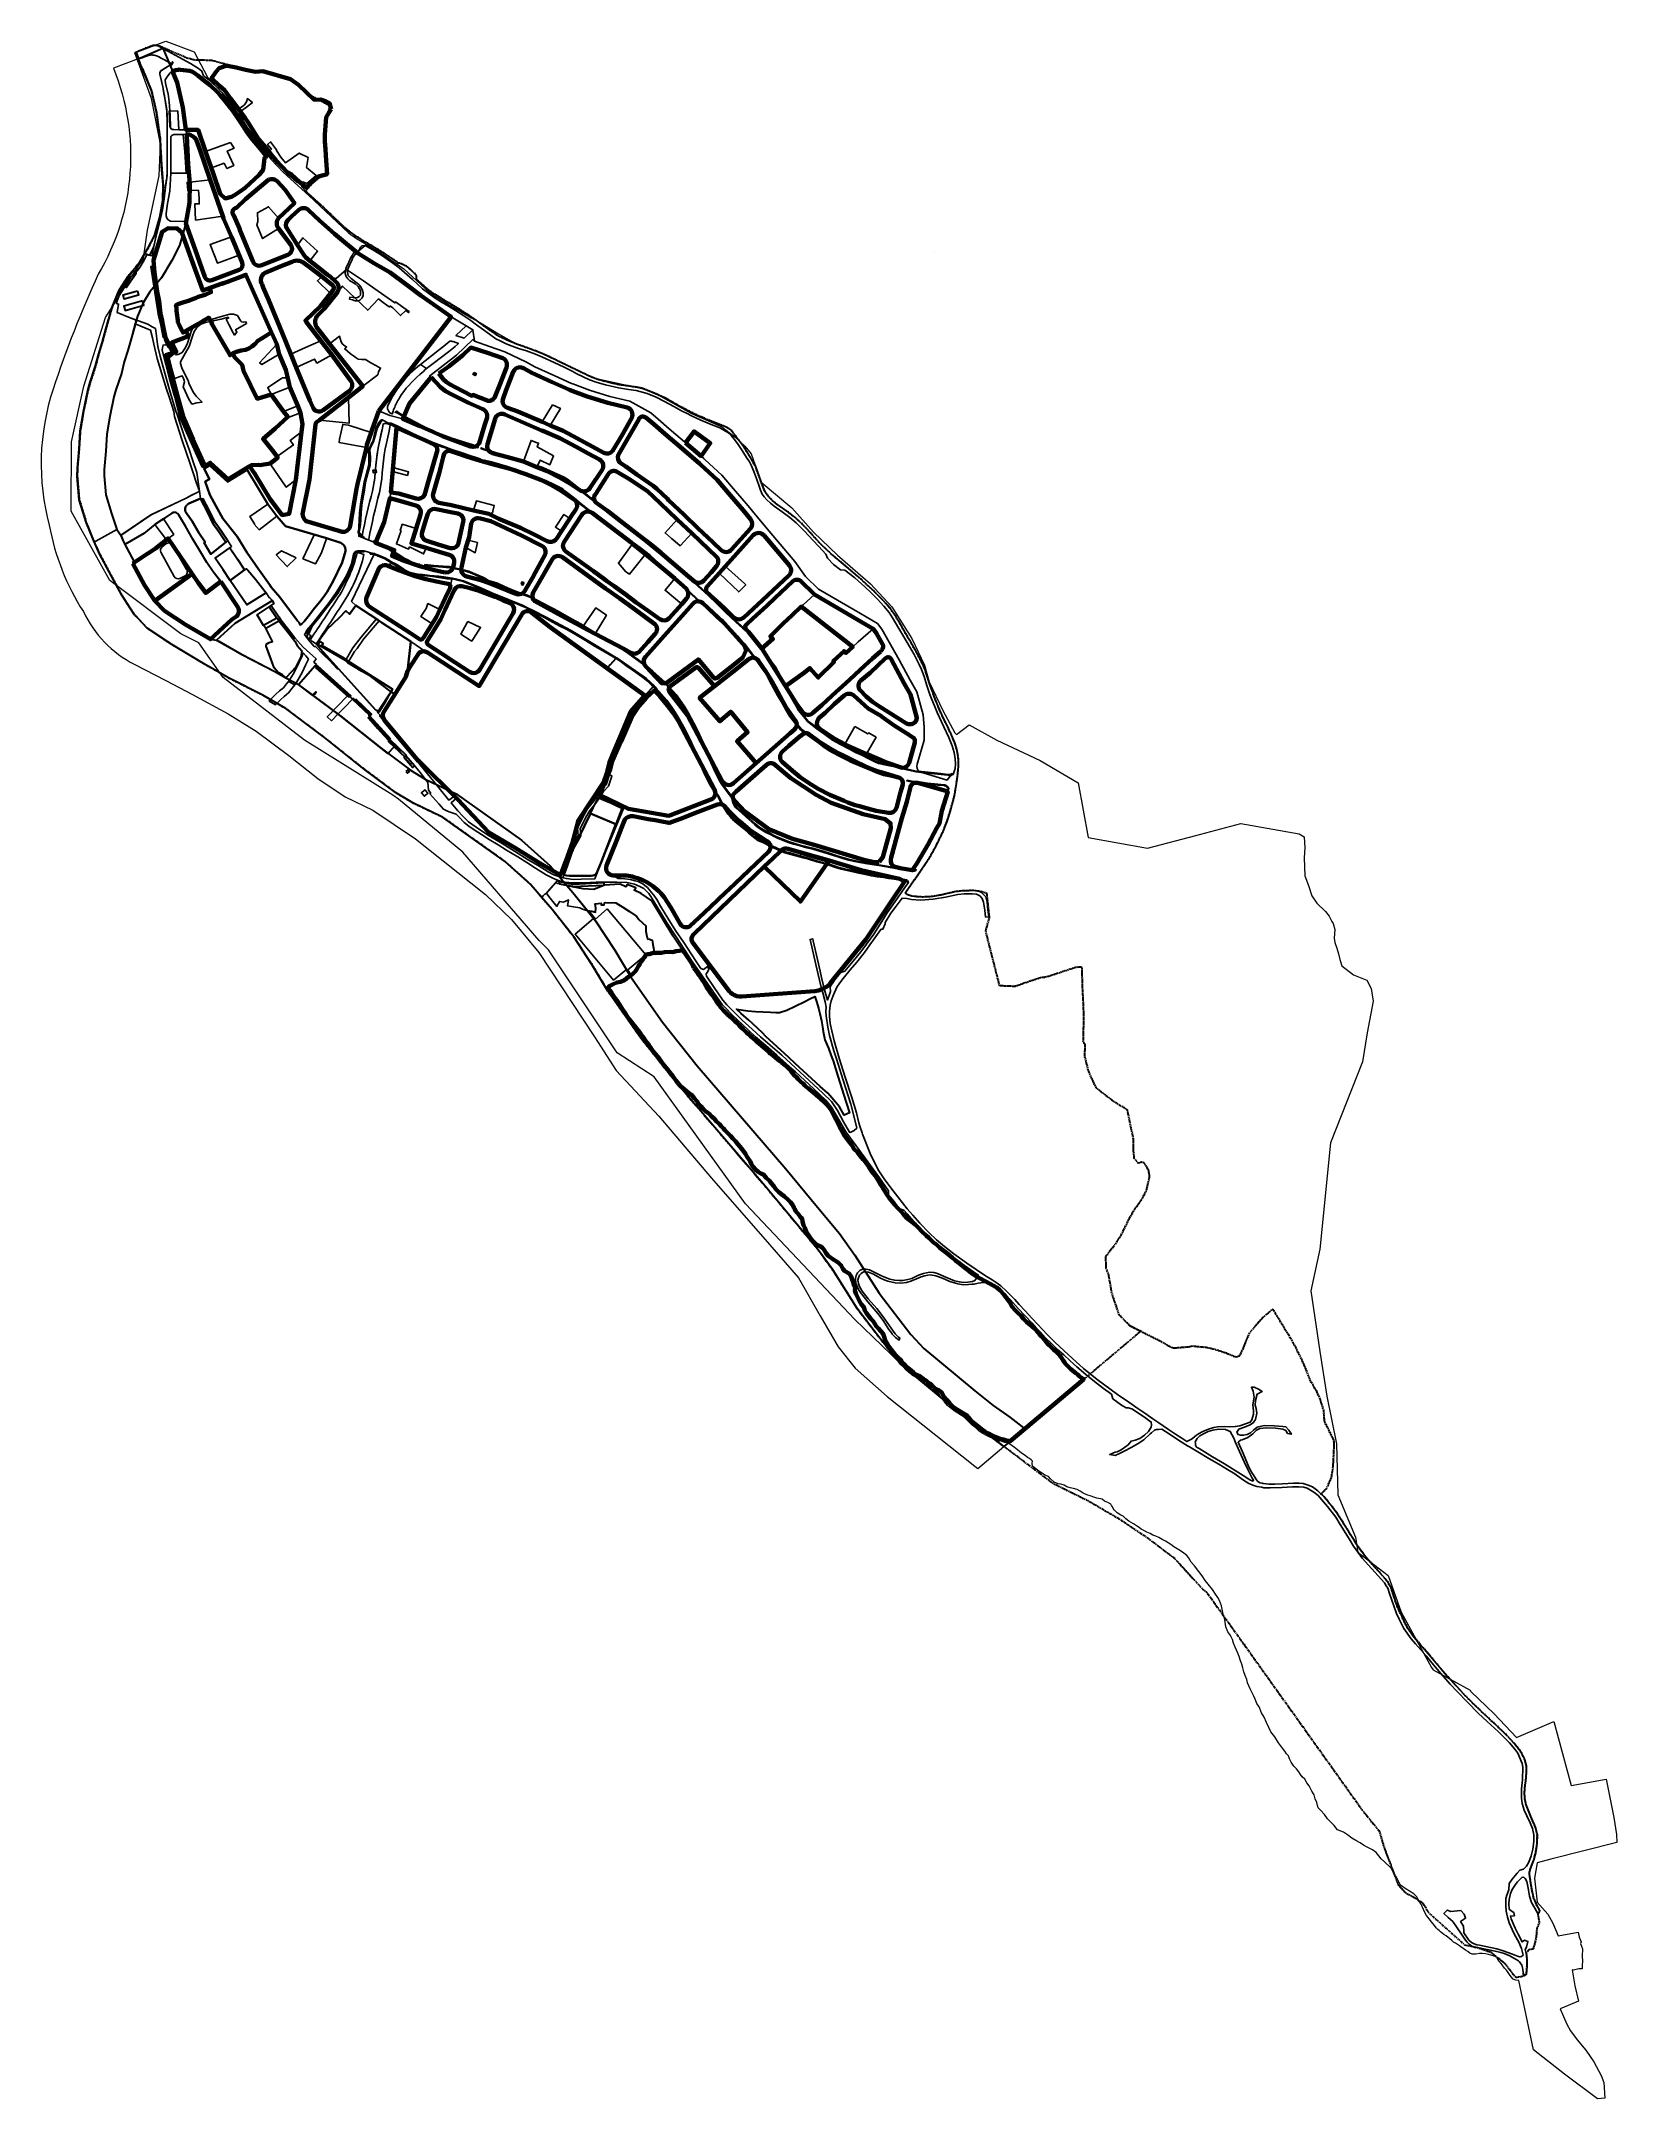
# Model space of a CAD drawing. Header units: inches. Extents: x 178547 to 180310, y 3028905 to 3031208.
import ezdxf

# ---------------------------------------------------------------- set-up
doc = ezdxf.new("R2010")
doc.units = ezdxf.units.IN
doc.header["$MEASUREMENT"] = 0
doc.linetypes.add('CENTER', pattern=[2, 1.25, -0.25, 0.25, -0.25])
for name, color, linetype, lineweight in [('1.UV1', 1, 'Continuous', 30), ('10.TR1', 7, 'Continuous', 25), ('2.UV2', 40, 'Continuous', 60), ('4.I', 170, 'Continuous', 60), ('5.SP1', 140, 'Continuous', 60), ('LAP Boundary', 250, 'CENTER', 30), ('River', 130, 'Continuous', 20)]:
    doc.layers.add(name, color=color, linetype=linetype, lineweight=lineweight)
for name, color, linetype in [('11.TR2', 252, 'Continuous'), ('13.E1', 72, 'Continuous'), ('14.E2', 72, 'Continuous'), ('3.OS1', 72, 'Continuous'), ('4.OS2', 72, 'Continuous'), ('Stream', 130, 'Continuous'), ('Waterbody Buffer', 134, 'Continuous')]:
    doc.layers.add(name, color=color, linetype=linetype)
for name, color, linetype, lineweight, true_color in [('12.TR3', 7, 'Continuous', 30, 0x009e8e), ('6.SP2', 7, 'Continuous', 30, 0x009e8e), ('8.RL', 7, 'Continuous', 30, 0x009e8e), ('9.R', 7, 'Continuous', 30, 0x009e8e), ('Plan-boundaries', 7, 'Continuous', 30, 0x009e8e)]:
    doc.layers.add(name, color=color, linetype=linetype, lineweight=lineweight, true_color=true_color)

msp = doc.modelspace()

# ---------------------------------------------------------------- linework, layer by layer
at = {"layer": '1.UV1'}
for points in [[(178835.8, 3030555.5), (178835.3, 3030557.2), (178833.6, 3030558.9), (178813.6, 3030585.5), (178804.2, 3030596.6), (178802, 3030599.8), (178791, 3030615.2), (178789.9, 3030616.8), (178777.2, 3030635.1), (178766, 3030653.6), (178750.1, 3030673.7), (178742.1, 3030687.6), (178735.5, 3030699.9), (178730.2, 3030715), (178735, 3030717.5), (178729.2, 3030729.1), (178735, 3030732.8), (178755.1, 3030714.7), (178777.1, 3030728.1), (178790.3, 3030706.4), (178800.3, 3030689.6), (178810.3, 3030676.1), (178820, 3030665), (178865.8, 3030651.5), (178882, 3030646.3), (178883.6, 3030645.3), (178885, 3030644.1), (178886.1, 3030642.5), (178886.9, 3030640.8), (178887.3, 3030639), (178887.3, 3030637.1), (178883.5, 3030624.3), (178873.5, 3030603.3), (178866.9, 3030591.5), (178863.3, 3030586.6), (178858.5, 3030580.3), (178852.7, 3030573.2), (178845.4, 3030563.8), (178841, 3030558.4), (178838.3, 3030555.8), (178836.6, 3030554.5), (178835.8, 3030555.5), (178836.6, 3030554.5), (178838.3, 3030555.8), (178841, 3030558.4), (178845.4, 3030563.8), (178852.7, 3030573.2), (178858.5, 3030580.3), (178863.3, 3030586.6), (178866.9, 3030591.5), (178873.5, 3030603.3), (178883.5, 3030624.3), (178887.3, 3030637.1), (178887.3, 3030639), (178886.9, 3030640.8), (178886.1, 3030642.5), (178885, 3030644.1), (178883.6, 3030645.3), (178882, 3030646.3), (178865.8, 3030651.5), (178820, 3030665), (178810.3, 3030676.1), (178800.3, 3030689.6), (178790.3, 3030706.4), (178777.1, 3030728.1), (178755.1, 3030714.7), (178735, 3030732.8), (178729.2, 3030729.1), (178735, 3030717.5), (178730.2, 3030715), (178735.5, 3030699.9), (178742.1, 3030687.6), (178750.1, 3030673.7), (178766, 3030653.6), (178777.2, 3030635.1), (178789.9, 3030616.8), (178791, 3030615.2), (178802, 3030599.8), (178804.2, 3030596.6), (178813.6, 3030585.5), (178833.6, 3030558.9), (178835.3, 3030557.2)], [(178724.8, 3030696), (178733.2, 3030680.3), (178739.2, 3030667.7), (178745.9, 3030658.2), (178753.4, 3030647.2), (178736.6, 3030633.7), (178729, 3030646.3), (178730.1, 3030647), (178723.1, 3030657.4), (178715.7, 3030670.5), (178708.1, 3030680.9), (178707.6, 3030682.8), (178707.6, 3030684.8), (178708.2, 3030686.7), (178709.1, 3030688.2), (178710.4, 3030689.4), (178712, 3030690.3), (178724.8, 3030696), (178712, 3030690.3), (178710.4, 3030689.4), (178709.1, 3030688.2), (178708.2, 3030686.7), (178707.6, 3030684.8), (178707.6, 3030682.8), (178708.1, 3030680.9), (178715.7, 3030670.5), (178723.1, 3030657.4), (178730.1, 3030647), (178729, 3030646.3), (178736.6, 3030633.7), (178753.4, 3030647.2), (178745.9, 3030658.2), (178739.2, 3030667.7), (178733.2, 3030680.3)], [(178774.2, 3030616), (178758, 3030604.3), (178750.3, 3030616.2), (178749.4, 3030617.4), (178741.5, 3030629), (178757.6, 3030640.9), (178765.8, 3030629.3), (178766.5, 3030628)], [(178774.2, 3030616), (178758, 3030604.3), (178750.3, 3030616.2), (178749.4, 3030617.4), (178741.5, 3030629), (178757.6, 3030640.9), (178765.8, 3030629.3), (178766.5, 3030628)], [(178795.6, 3030553.9), (178788.5, 3030565.9), (178801.8, 3030574.8), (178810.4, 3030562)], [(178938.3, 3030479.7), (178939.9, 3030482.6), (178889.1, 3030514.7), (178886.3, 3030517), (178860.9, 3030531.5), (178862.1, 3030533.6), (178858.9, 3030535.8), (178856.2, 3030532.4), (178854.7, 3030533.3), (178866.4, 3030549.3), (178880.7, 3030562.8), (178887.7, 3030570.4), (178891.8, 3030566.5), (178898.9, 3030576.1), (178923.4, 3030560.1), (178927.7, 3030557.3), (178960.5, 3030535.8), (178956.5, 3030502.7), (178954.6, 3030496.2), (178942.6, 3030476.5), (178938.3, 3030479.7), (178942.6, 3030476.5), (178954.6, 3030496.2), (178956.5, 3030502.7), (178960.5, 3030535.8), (178927.7, 3030557.3), (178923.4, 3030560.1), (178898.9, 3030576.1), (178891.8, 3030566.5), (178887.7, 3030570.4), (178880.7, 3030562.8), (178866.4, 3030549.3), (178854.7, 3030533.3), (178856.2, 3030532.4), (178858.9, 3030535.8), (178862.1, 3030533.6), (178860.9, 3030531.5), (178886.3, 3030517), (178889.1, 3030514.7), (178939.9, 3030482.6)], [(178821.5, 3030547.8), (178830.4, 3030536.1), (178833, 3030531.5), (178838.2, 3030525.4), (178837.1, 3030518.6), (178835.1, 3030513.7), (178831.2, 3030506.8), (178826.7, 3030502), (178820.4, 3030495.1), (178816.8, 3030498.5), (178811.8, 3030501.3), (178807.5, 3030506.6), (178803.6, 3030516.7), (178799.1, 3030528.8), (178798.5, 3030530.6), (178798.9, 3030533.3), (178801.8, 3030534.6), (178805.7, 3030536), (178798, 3030550.9), (178812.6, 3030559.2)], [(178837.9, 3030485.2), (178834.8, 3030487.9), (178853.4, 3030509.2), (178890.5, 3030475.9), (178895.2, 3030471.4), (178913.7, 3030453.7), (178913.2, 3030452.9), (178914.2, 3030451.7), (178913.3, 3030449.9), (178923.5, 3030438.6), (178929.9, 3030431.3), (178936.2, 3030424.8), (178935.5, 3030424.2), (178941.7, 3030418.1), (178934.7, 3030410.6), (178927, 3030416.4), (178881.9, 3030452.3), (178850.9, 3030475.5), (178852.7, 3030477), (178854.5, 3030479.1), (178853.9, 3030479.6), (178851.9, 3030477.5), (178850.2, 3030476)], [(179161.5, 3030343.5), (179141.4, 3030301.8), (179140.2, 3030299.1), (179135.1, 3030283.6), (179131.5, 3030274.7), (179134.7, 3030273.9), (179138, 3030273.6), (179142.9, 3030273.6), (179153.2, 3030273.6), (179162.1, 3030273.6), (179164.4, 3030273.9), (179166.6, 3030274.9), (179168.3, 3030276.6), (179169.5, 3030278.7), (179173.7, 3030289.5), (179190, 3030331.5), (179161.5, 3030343.5), (179190, 3030331.5), (179173.7, 3030289.5), (179169.5, 3030278.7), (179168.3, 3030276.6), (179166.6, 3030274.9), (179164.4, 3030273.9), (179162.1, 3030273.6), (179153.2, 3030273.6), (179142.9, 3030273.6), (179138, 3030273.6), (179134.7, 3030273.9), (179131.5, 3030274.7), (179135.1, 3030283.6), (179140.2, 3030299.1), (179141.4, 3030301.8)], [(179135.1, 3030262.9), (179141.8, 3030255.1), (179158, 3030234.7), (179160.4, 3030234.3), (179162.8, 3030234), (179167.2, 3030233.1), (179167.6, 3030237.3), (179166.8, 3030242.4), (179173.3, 3030243.2), (179173.3, 3030241.3), (179176.6, 3030241.1), (179177.1, 3030243.5), (179178.7, 3030243.7), (179189.7, 3030243.3), (179197.7, 3030238.5), (179205, 3030233.7), (179213.1, 3030228.4), (179215.7, 3030224.6), (179223.5, 3030217.8), (179223.4, 3030212.6), (179223.5, 3030211.8), (179224, 3030207.5), (179225.2, 3030203.2), (179227.5, 3030202.8), (179230.5, 3030201.5), (179231, 3030199.2), (179231.3, 3030196.9), (179232, 3030193.2), (179232.2, 3030190.2), (179233.1, 3030187.1), (179234.2, 3030187.3), (179236.5, 3030187.3), (179240.9, 3030187.6), (179244.4, 3030188.1), (179250.7, 3030188.4), (179253.1, 3030188.3), (179257.4, 3030189.2), (179260.6, 3030189.5), (179263.5, 3030190), (179264.6, 3030190.3), (179254.2, 3030206.2), (179230.3, 3030245.7), (179218.2, 3030253.9), (179210.3, 3030257.6), (179212.1, 3030260.3), (179202.6, 3030263.8), (179201.1, 3030261.2), (179194.7, 3030264.4), (179177.1, 3030263.1), (179165.2, 3030258.5), (179153.1, 3030259), (179141.5, 3030261.4), (179141.5, 3030261.6)]]:
    msp.add_lwpolyline(points, close=True, dxfattribs=at)
msp.add_lwpolyline([(178640.4, 3030644.5), (178651.1, 3030624.5), (178657.5, 3030628.7), (178674.7, 3030640), (178688.7, 3030651.3), (178715.6, 3030611.8), (178722.8, 3030601.2), (178730.9, 3030590.2), (178747.8, 3030602.9), (178739.3, 3030613.7), (178732, 3030624.4), (178724.8, 3030636.3), (178716.4, 3030650.4), (178708.3, 3030664.8), (178700.2, 3030678), (178699.3, 3030679), (178698.2, 3030679.8), (178697, 3030680.3), (178695.6, 3030680.4), (178694.2, 3030680.1), (178692.9, 3030679.4), (178683.4, 3030673.1), (178673.8, 3030666.7), (178661.6, 3030656.6), (178640.4, 3030644.5)], dxfattribs=at)
at = {"layer": '10.TR1'}
msp.add_line((179198.3, 3030348.8), (179199.3, 3030350.8), dxfattribs=at)
for points in [[(178801.7, 3030585.3), (178803.1, 3030584.3), (178806.3, 3030580.5), (178807.5, 3030578.6), (178803.9, 3030576.2), (178809, 3030568.6), (178812.7, 3030563.1), (178823.2, 3030549.8), (178830.4, 3030540.1), (178839.9, 3030529.5), (178854.3, 3030516.4), (178851.9, 3030512.9), (178854.8, 3030510), (178854.7, 3030510), (178854.6, 3030509.9), (178854.6, 3030509.9), (178853.4, 3030509.2), (178890.5, 3030475.9), (178889.3, 3030474.7), (178866.8, 3030451.6), (178871.5, 3030447.1), (178879.2, 3030455), (178887.3, 3030463.2), (178894, 3030470.1), (178895.2, 3030471.4), (178894.9, 3030471.7), (178895.7, 3030472.6), (178904.2, 3030464.5), (178914.4, 3030454.7), (178913.2, 3030452.9), (178926.4, 3030436.9), (178935.7, 3030427.1), (178941.2, 3030420.2), (178945.3, 3030415.9), (178951.2, 3030409), (178960, 3030398.8), (178962.4, 3030399.6), (178970.7, 3030389.1), (178979.3, 3030378.1), (178980.3, 3030369.5), (178982.6, 3030366.2), (178981.7, 3030365.4), (178991.6, 3030354.1), (178996.9, 3030348.1), (179001.3, 3030345.9), (179004.5, 3030344.8), (179011, 3030342.8), (179014.7, 3030338.8), (179020.1, 3030333.4), (179025.3, 3030329.3), (179031.1, 3030325.1), (179039.4, 3030319.7), (179048.1, 3030314.3), (179058.2, 3030308.2), (179067.4, 3030302.5), (179080, 3030294.9), (179090.3, 3030288.5), (179100.1, 3030282.2), (179111.9, 3030274.9), (179119.5, 3030271), (179124.4, 3030268.9), (179125.7, 3030268.4), (179133.1, 3030266.5), (179141.7, 3030265.7), (179153.4, 3030265.9), (179168, 3030266.5), (179181.5, 3030266.4), (179190.9, 3030266.6), (179202.4, 3030266), (179210.8, 3030264.3), (179216.7, 3030261.7), (179221, 3030259.4), (179223.2, 3030257.5), (179226.6, 3030253.8), (179229.2, 3030250.4), (179237.3, 3030237), (179246.5, 3030221.7), (179257.3, 3030205.4), (179267.1, 3030190.4), (179275.3, 3030177.8), (179286.5, 3030161.6), (179298.3, 3030144.5), (179303.2, 3030137.4), (179307.1, 3030132.1), (179308.8, 3030129.6), (179312.1, 3030126.1), (179312.6, 3030125.7), (179320, 3030118), (179331.8, 3030107.1), (179346.3, 3030093.6), (179357.8, 3030083.7), (179370, 3030072.8), (179384.1, 3030060.1), (179384.1, 3030059.8), (179390.8, 3030054.4), (179411.4, 3030035.1), (179424.8, 3030022.5), (179431.3, 3030014.7), (179440.2, 3029999.3), (179447.1, 3029987), (179458.9, 3029971.3), (179471.9, 3029953.6), (179484.8, 3029935.5), (179495.1, 3029921.2), (179495, 3029916.3), (179506, 3029901.6), (179512.1, 3029899.4), (179515.8, 3029895.4), (179523.1, 3029887.2), (179533.8, 3029875.2), (179547.6, 3029862.3), (179555.1, 3029856.2), (179565.2, 3029848.7), (179577.6, 3029839.3), (179590.2, 3029830.3), (179595.6, 3029826.7), (179593.7, 3029823.3), (179591.7, 3029820.6), (179589.2, 3029819.7), (179583.7, 3029818.9), (179579, 3029818.6), (179574.5, 3029819.1), (179569, 3029820.5), (179557.3, 3029825.1), (179550, 3029828.5), (179545.6, 3029829.7), (179540.8, 3029829.9), (179534.1, 3029828.6), (179528.6, 3029826.5), (179521, 3029823.1), (179516.6, 3029821.7), (179511, 3029820.8), (179507, 3029820.6), (179502.1, 3029821), (179496.6, 3029822.3), (179489.8, 3029824.8), (179486.3, 3029826.2), (179479, 3029830.2), (179473.8, 3029832.6), (179469.9, 3029833.5), (179466.4, 3029833.3), (179463.4, 3029832.1), (179460.4, 3029829.4), (179458.7, 3029826.4), (179458, 3029823), (179458.4, 3029817.8), (179461.3, 3029810.8), (179463.7, 3029807.1), (179471.9, 3029796.9), (179476.8, 3029791.2), (179483.1, 3029783.6), (179489, 3029775.8), (179495.6, 3029765.9), (179498.6, 3029761.8), (179499.1, 3029760.8), (179500.5, 3029759.3), (179502.7, 3029756.9), (179507.1, 3029754), (179507.8, 3029756.6), (179506.3, 3029757.4), (179502.5, 3029761.1), (179500.6, 3029763.6), (179495.4, 3029771.2), (179489.2, 3029780.2), (179481.9, 3029789.2), (179472.4, 3029800.3), (179465.7, 3029808.8), (179462.6, 3029813.8), (179461.4, 3029817.3), (179460.8, 3029820.9), (179461.3, 3029823.8), (179462.6, 3029826.7), (179464.3, 3029828.7), (179465.9, 3029829.8), (179467.5, 3029830.3), (179468.7, 3029830.5), (179472.8, 3029829.9), (179478.2, 3029827.6), (179485.4, 3029823.7), (179490.1, 3029821.5), (179494.3, 3029820), (179502.5, 3029818.2), (179509, 3029817.8), (179515.1, 3029818.5), (179520.1, 3029820), (179526.2, 3029822.5), (179531.7, 3029824.8), (179535.8, 3029826.1), (179539.2, 3029826.7), (179542.2, 3029826.9), (179548.2, 3029826.1), (179555.3, 3029823.2), (179563.7, 3029819.5), (179572.7, 3029816.8), (179578.7, 3029815.9), (179584.6, 3029816.2), (179588.5, 3029816.5), (179590.9, 3029816.6), (179595.5, 3029817.8), (179601.3, 3029818.5), (179604.7, 3029818.6), (179610.1, 3029817.5), (179610.6, 3029817.2), (179619.1, 3029811.2), (179623.5, 3029807.3), (179631.6, 3029799.1), (179640.2, 3029789.5), (179655.5, 3029773.3), (179660.5, 3029767.6), (179665, 3029762.8), (179670.7, 3029756.6), (179677.1, 3029750.4), (179684.2, 3029743.6), (179691.3, 3029737.4), (179698.3, 3029730.7), (179705.8, 3029724.2), (179716, 3029715.3), (179725.7, 3029707.5), (179735.6, 3029699.9), (179744.5, 3029693.3), (179746.2, 3029688.4), (179755.7, 3029681.3), (179761, 3029678.3), (179763.2, 3029678.1), (179767.3, 3029677.2), (179781.5, 3029667.8), (179789.2, 3029662.2), (179789.4, 3029659.1), (179788.9, 3029656.5), (179788.4, 3029655.6), (179786.2, 3029651.8), (179781.6, 3029647.5), (179776.5, 3029643.9), (179771.2, 3029641.9), (179766.6, 3029640.9), (179763.2, 3029636.7), (179759.3, 3029633.6), (179755.3, 3029631.3), (179750.9, 3029629.1), (179748.6, 3029628.5), (179742.7, 3029625.8), (179748.8, 3029624.8), (179753.5, 3029627.2), (179759, 3029629.7), (179767.3, 3029634.2), (179774.5, 3029638.2), (179780.7, 3029642.4), (179788, 3029649.2), (179789.5, 3029650.3), (179792.9, 3029653.1), (179795.1, 3029654), (179797.2, 3029654.1), (179801.1, 3029654.2), (179810.2, 3029648.4), (179819.8, 3029642), (179829.8, 3029635.8), (179831.9, 3029634.5), (179841.4, 3029629.1), (179853.5, 3029621.5), (179864.7, 3029615), (179874.5, 3029609.2), (179882.7, 3029604.2), (179891.2, 3029598), (179895.4, 3029595.2), (179898.4, 3029593.6), (179904.1, 3029591.3), (179907.3, 3029590.2), (179912.9, 3029589.4), (179915.1, 3029588.8), (179922.4, 3029588.5), (179935.3, 3029589.1), (179947.4, 3029589.9), (179954.4, 3029589.8), (179960.1, 3029589.3), (179963.5, 3029588.1), (179971, 3029583.8), (179975.8, 3029579.9), (179982.1, 3029573.1), (179986.6, 3029567.8), (179995.6, 3029555.8), (180000.7, 3029547.7), (180010.7, 3029531.7), (180015.7, 3029523.5), (180025.4, 3029510), (180043.2, 3029490.2), (180050.2, 3029482.3), (180052.2, 3029479.1), (180054, 3029476.2), (180056, 3029470.4), (180063.8, 3029447.9), (180066.8, 3029441.5), (180071.7, 3029431.2), (180079.9, 3029419.7), (180084.8, 3029414.1), (180096.9, 3029400.5), (180105, 3029390.4), (180113.4, 3029380.9), (180123.7, 3029369), (180131.7, 3029360.6), (180143.1, 3029348.6), (180155.2, 3029336.5), (180165.2, 3029327.2), (180177.6, 3029315.8), (180190, 3029303.4), (180196.1, 3029296), (180199.3, 3029291.6), (180204.3, 3029280.2), (180205.2, 3029276), (180204.7, 3029262), (180203.7, 3029251.8), (180203.5, 3029241.4), (180204.2, 3029235.5), (180206.7, 3029227.7), (180209.6, 3029221.4), (180213.2, 3029213.8), (180215.9, 3029207.3), (180217.4, 3029200.4), (180217.3, 3029192.8), (180216.2, 3029184.2), (180214.4, 3029176.8), (180211.8, 3029169.6), (180209, 3029165), (180205.7, 3029161.9), (180201.7, 3029160.7), (180198.6, 3029157.3), (180193, 3029150.8), (180189.7, 3029145.9), (180189.4, 3029138.7), (180187.6, 3029134), (180186.2, 3029129), (180186, 3029121.3), (180186.5, 3029114.7), (180187.9, 3029108), (180189.6, 3029101.7), (180193, 3029094.2), (180195.9, 3029088.6), (180200.6, 3029080.3), (180203.7, 3029073.2), (180205.4, 3029065.4), (180203.6, 3029064.1), (180201.8, 3029063.6), (180199.2, 3029064.4), (180193.5, 3029066.7), (180183.1, 3029070.6), (180175.9, 3029072.8), (180156.5, 3029076.6), (180153.5, 3029077.1), (180150.6, 3029078.2), (180147.6, 3029079.7), (180144.7, 3029082.2), (180139.1, 3029090.5), (180139, 3029092.4), (180138.5, 3029097.9), (180135.3, 3029103.1), (180141, 3029106.9), (180139.3, 3029111.5), (180135.7, 3029115.6), (180124.3, 3029114.5), (180120.5, 3029116), (180116.7, 3029112.1), (180121.6, 3029107.9), (180126.6, 3029103.2), (180131, 3029097.4), (180137.1, 3029087.9), (180141, 3029082.5), (180142.7, 3029080.1), (180144.9, 3029077.9), (180148, 3029075.8), (180154.3, 3029074), (180174, 3029070.1), (180180.3, 3029068.5), (180183.1, 3029067.7), (180189.9, 3029065.1), (180200.3, 3029059.2), (180201.2, 3029058), (180203.8, 3029054.3), (180205, 3029049.9), (180205.6, 3029046.3), (180205.4, 3029044.2), (180209.1, 3029043.8), (180209.8, 3029053), (180209.9, 3029060.2), (180208.9, 3029067.3), (180207.6, 3029071.9), (180209.1, 3029074.4), (180210.8, 3029081), (180207, 3029082.3), (180204.3, 3029080.4), (180199.8, 3029089), (180196.3, 3029095.7), (180192.1, 3029106.2), (180191.2, 3029109.3), (180195.6, 3029109.6), (180194.9, 3029113.4), (180192.1, 3029115.1), (180189.6, 3029117.1), (180189.5, 3029123.1), (180189.8, 3029127.8), (180191.2, 3029134.5), (180193.2, 3029139.1), (180196.8, 3029144.8), (180199.2, 3029147.6), (180203.9, 3029152.6), (180206, 3029152.7), (180207.7, 3029151.5), (180209.6, 3029148.1), (180211.1, 3029140.5), (180212.6, 3029131.7), (180214.9, 3029124.5), (180218.4, 3029118), (180222.1, 3029111.5), (180224.2, 3029115.1), (180220.2, 3029122.1), (180217.5, 3029129), (180215.7, 3029135.9), (180214.1, 3029145.6), (180212.7, 3029155.2), (180212.7, 3029158.3), (180213.4, 3029161.4), (180215.1, 3029166.2), (180217.7, 3029173.3), (180219.5, 3029180.1), (180221.1, 3029190.7), (180221.3, 3029200.1), (180219.5, 3029207.9), (180214, 3029220.9), (180208.8, 3029233.7), (180207.4, 3029240), (180207, 3029245.8), (180207.2, 3029251.8), (180207.7, 3029255.5), (180208.1, 3029258.9), (180208.9, 3029264.9), (180209.2, 3029272.5), (180209, 3029277.5), (180207.4, 3029284.3), (180203.8, 3029291.2), (180201.9, 3029294.2), (180199.4, 3029297.7), (180194.9, 3029303.2), (180186.7, 3029312), (180184.7, 3029314), (180171.8, 3029326.2), (180161.3, 3029335.8), (180148.8, 3029347.9), (180140.8, 3029355.8), (180123.1, 3029375), (180121.3, 3029376.9), (180108.2, 3029392.3), (180099.6, 3029402.6), (180090.2, 3029413.3), (180087.3, 3029416.5), (180082, 3029423), (180076.1, 3029431.9), (180073.1, 3029437.4), (180072.2, 3029439.3), (180062.6, 3029461.4), (180057.6, 3029476.7), (180054.2, 3029482.7), (180050.8, 3029487.1), (180044.7, 3029494.1), (180036.6, 3029502.8), (180027.8, 3029513.1), (180019.7, 3029524.3), (180008.9, 3029541.6), (180002.8, 3029551.3), (179997.5, 3029559.5), (179992.3, 3029566.8), (179982.7, 3029578.5), (179975.7, 3029585.1), (179969.7, 3029589.6), (179964.9, 3029591.7), (179959.3, 3029593.6), (179954.8, 3029593.8), (179948.4, 3029593.9), (179936.2, 3029593.1), (179927.5, 3029592.8), (179921.2, 3029592.8), (179914.5, 3029593.5), (179913.3, 3029593.8), (179910.5, 3029594.3), (179908.1, 3029596.2), (179906.8, 3029597.5), (179904.2, 3029601.7), (179903.2, 3029603.4), (179902.1, 3029605.2), (179898.9, 3029611.2), (179894.1, 3029621.8), (179891.3, 3029629.1), (179886.3, 3029639.7), (179889.1, 3029641.8), (179890.8, 3029642.5), (179897.3, 3029644.9), (179903, 3029648.9), (179907, 3029653), (179910.5, 3029654.9), (179918.2, 3029655.8), (179928.1, 3029655.3), (179936.6, 3029654.3), (179939.6, 3029652.9), (179941.8, 3029649.5), (179946, 3029648.6), (179943.2, 3029653.2), (179939.8, 3029657), (179936.4, 3029657.2), (179926.8, 3029658), (179915.5, 3029658.4), (179907.7, 3029656.4), (179903.6, 3029653.2), (179900.2, 3029650.3), (179896.6, 3029648.5), (179892.5, 3029647.4), (179889.1, 3029647.5), (179886.4, 3029648.5), (179884.9, 3029650.9), (179887.1, 3029654.2), (179892.3, 3029656.3), (179899.2, 3029658.7), (179903.4, 3029661.2), (179905.7, 3029665.3), (179907.3, 3029672.3), (179906.7, 3029677.5), (179905.5, 3029681), (179905.9, 3029686.3), (179907.8, 3029693.5), (179913.3, 3029696.5), (179909.1, 3029699), (179904.2, 3029701.2), (179901.3, 3029701.2), (179903.4, 3029696.9), (179904.2, 3029690), (179902.8, 3029681.4), (179903.5, 3029675), (179903.7, 3029670.9), (179901.9, 3029664.6), (179899.9, 3029662), (179888.2, 3029658.2), (179883.2, 3029657.2), (179876.5, 3029656.9), (179871.6, 3029657.3), (179863.4, 3029657), (179859.2, 3029656.1), (179853.1, 3029654.3), (179846.7, 3029651.5), (179841.9, 3029649.1), (179839.9, 3029647.6), (179838.1, 3029646.2), (179835.4, 3029643.7), (179833.6, 3029642.6), (179829, 3029640.4), (179823.5, 3029644.4), (179816.2, 3029648.8), (179808.5, 3029653.9), (179802.3, 3029658.1), (179797.5, 3029661.3), (179791, 3029665.7), (179783.1, 3029671.4), (179774.1, 3029677.6), (179763.9, 3029684.5), (179751.5, 3029693.2), (179742.6, 3029699.5), (179730, 3029708.8), (179722.9, 3029714.5), (179713.4, 3029722.2), (179700.7, 3029733.8), (179691.5, 3029742), (179681.4, 3029751.6), (179673.3, 3029759.5), (179667.1, 3029766.3), (179662.1, 3029771.5), (179655.6, 3029778.7), (179648.1, 3029786.6), (179641.4, 3029793.9), (179636.3, 3029799.3), (179627.1, 3029808.7), (179620.8, 3029814.6), (179615.7, 3029818.4), (179610.9, 3029821.4), (179603.6, 3029826), (179582.7, 3029840.2), (179568.3, 3029850.7), (179557.6, 3029858.9), (179548.9, 3029866.2), (179540.3, 3029874.4), (179530, 3029885), (179522.2, 3029893.7), (179515.8, 3029900.9), (179500.1, 3029921.1), (179491, 3029933.4), (179484.4, 3029943.5), (179479.4, 3029952.6), (179474.6, 3029962.7), (179466.1, 3029984.4), (179465.4, 3029986.1), (179463.1, 3029993.5), (179461.9, 3029997.2), (179459.2, 3030008.2), (179453.9, 3030025.4), (179446.6, 3030048.2), (179439.9, 3030069.7), (179434.4, 3030088.9), (179431.5, 3030100.1), (179429.9, 3030108.5), (179429.1, 3030116.7), (179429, 3030121.5), (179429, 3030122.2), (179429.8, 3030128.9), (179430.8, 3030133.8), (179433.3, 3030140.6), (179437.3, 3030148.9), (179440.5, 3030153.9), (179444.4, 3030158.8), (179452.3, 3030168.4), (179459.6, 3030177), (179468, 3030187.9), (179474.3, 3030196.3), (179479.1, 3030203.1), (179486.4, 3030213.5), (179487.6, 3030213.8), (179488.7, 3030213.8), (179491.4, 3030219.8), (179491.3, 3030221.3), (179497.6, 3030231.7), (179503.5, 3030239.8), (179510.2, 3030248.7), (179515.5, 3030248.2), (179520.9, 3030247.1), (179530.9, 3030246.5), (179545, 3030247.4), (179558.7, 3030249.9), (179572.8, 3030252.8), (179579.8, 3030253.4), (179588.7, 3030253.5), (179593.6, 3030253), (179597.2, 3030251.2), (179599.7, 3030248.3), (179601.5, 3030244), (179602.8, 3030235.2), (179603.7, 3030227.5), (179607.5, 3030227.6), (179606.3, 3030235.7), (179605.3, 3030244.1), (179603.9, 3030250), (179601.8, 3030252.5), (179599.2, 3030254.8), (179596.1, 3030256.5), (179589.9, 3030257.2), (179583.6, 3030256.9), (179576.8, 3030256.7), (179570, 3030255.9), (179561.1, 3030253.8), (179553.5, 3030252.1), (179544.7, 3030250.5), (179540.4, 3030250.1), (179533, 3030249.9), (179525.9, 3030250.3), (179521.1, 3030250.9), (179516.8, 3030252.3), (179513.7, 3030254.4), (179526.4, 3030272.5), (179534.2, 3030284), (179541.2, 3030294.5), (179547.7, 3030306), (179554.8, 3030320.4), (179560.2, 3030333.6), (179564.3, 3030346.5), (179567.9, 3030359.4), (179568.7, 3030362), (179569.7, 3030368.2), (179570.7, 3030374.4), (179571.9, 3030381.9), (179573.1, 3030392.6), (179573.5, 3030398.7), (179573.2, 3030405.6), (179571.8, 3030413.9), (179569.2, 3030422.3), (179565.5, 3030431.1), (179560.7, 3030441.4), (179559.9, 3030443), (179554.6, 3030453.8), (179550.5, 3030463.1), (179547.6, 3030470.2), (179541.3, 3030487.8), (179537.5, 3030499.4), (179535, 3030506.7), (179532, 3030513.2), (179525.1, 3030525.7), (179519.6, 3030535.8), (179514.2, 3030545), (179508.6, 3030554.8), (179503.2, 3030563.8), (179498.5, 3030570.9), (179491.9, 3030578.8), (179486.4, 3030584.5), (179477.7, 3030593.2), (179473.3, 3030597.3), (179462.5, 3030607.2), (179454.7, 3030613.9), (179442.2, 3030624.5), (179432.7, 3030632.4), (179425.3, 3030639.1), (179420.1, 3030644.1), (179413.4, 3030651.2), (179406.4, 3030658.9), (179402.6, 3030663), (179394.3, 3030671.4), (179391.1, 3030674.2), (179384.6, 3030679.3), (179376.5, 3030685.1), (179367.4, 3030691.6), (179363.7, 3030695), (179360.3, 3030698.5), (179357.2, 3030702.8), (179354.6, 3030708.5), (179352.1, 3030715.7), (179346.4, 3030731.3), (179338.4, 3030745.3), (179332, 3030755.3), (179324.5, 3030765.1), (179318.4, 3030772.8), (179313.7, 3030775.9), (179292.8, 3030784.1), (179277.7, 3030790.7), (179262.4, 3030798.7), (179245.8, 3030808.1), (179235, 3030813), (179218.6, 3030819.6), (179204.8, 3030821.7), (179192.5, 3030823.4), (179180, 3030826.4), (179169.6, 3030829.2), (179162.1, 3030832), (179145.1, 3030840.2), (179127.2, 3030848.9), (179111.8, 3030856.3), (179100.3, 3030861.1), (179087.5, 3030865.6), (179076.3, 3030869.7), (179067.6, 3030873.4), (179058.8, 3030877.7), (179053.8, 3030880.9), (179049.1, 3030884.1), (179042.4, 3030889), (179034, 3030895.1), (179025.8, 3030900.6), (179018.3, 3030905.6), (179012.4, 3030909.3), (179006.1, 3030913), (178997.4, 3030918.3), (178990.9, 3030922.3), (178982.8, 3030927.4), (178974.9, 3030934.1), (178966.8, 3030941.3), (178966.6, 3030945.7), (178960, 3030952.3), (178955.4, 3030956), (178947.8, 3030959.5), (178946.5, 3030959.5), (178941, 3030963.4), (178929.1, 3030971.4), (178917.2, 3030978.6), (178906.7, 3030984.7), (178898.3, 3030990), (178891.3, 3030995.3), (178886.4, 3030999.3), (178881.6, 3031003.7), (178871, 3031013.9), (178859, 3031025.2), (178846.3, 3031036.6), (178841.6, 3031041.1), (178838.2, 3031044.6), (178838.2, 3031048.7), (178839.5, 3031050.5), (178844, 3031048.4), (178854.3, 3031057.4), (178843.7, 3031066.3), (178845.4, 3031077.7), (178835.4, 3031082.6), (178820.1, 3031071.5), (178815, 3031078), (178810, 3031085.6), (178810.1, 3031086.2), (178803.3, 3031095.1), (178800.1, 3031092.2), (178804.3, 3031086.8), (178802.6, 3031085.2), (178808, 3031078.4), (178814.7, 3031070.9), (178823.1, 3031062.2), (178828, 3031059.6), (178832.4, 3031055.7), (178835.9, 3031052.1), (178834.8, 3031051.1), (178832.3, 3031050), (178822.3, 3031059.1), (178818.2, 3031063), (178810.5, 3031070.8), (178808.2, 3031073.5), (178799.6, 3031083.8), (178792.5, 3031092.4), (178784.7, 3031101.6), (178777.5, 3031111), (178773.7, 3031116.7), (178768.2, 3031125.6), (178769.1, 3031128.7), (178770.2, 3031129.6), (178776.5, 3031133.8), (178783, 3031139.1), (178777.5, 3031143.6), (178776.6, 3031140.1), (178774.3, 3031136.7), (178768.3, 3031132.2), (178767.1, 3031131.5), (178764.5, 3031131.1), (178757.8, 3031140.1), (178750.5, 3031148.9), (178742.2, 3031157.5), (178734.2, 3031164.6), (178728.3, 3031169.2), (178726.6, 3031174.3), (178722.6, 3031177.1), (178713.6, 3031182.9), (178696.7, 3031192.1), (178688.2, 3031196.7), (178676.9, 3031202.8), (178672, 3031203.1), (178669.7, 3031202.4), (178663.4, 3031199.9), (178655.3, 3031196.5), (178653.8, 3031195.4), (178653.4, 3031195.3), (178656, 3031188.3), (178657.8, 3031188.8), (178659.6, 3031189), (178662.3, 3031190.1), (178667.5, 3031192.1), (178669, 3031192.4), (178670.7, 3031192.5), (178673.1, 3031192), (178676.9, 3031190.9), (178683.8, 3031187.3), (178692.8, 3031182.6), (178693.7, 3031184.8), (178693.8, 3031184.1), (178693.8, 3031183.5), (178693.4, 3031182.3), (178693, 3031181.4), (178692.3, 3031180.9), (178689.5, 3031180.2), (178680.1, 3031174.2), (178679.5, 3031172.8), (178679.4, 3031170.8), (178682.6, 3031156.8), (178685.5, 3031141.7), (178687.1, 3031131.4), (178687.6, 3031123.4), (178687.7, 3031104.2), (178687.7, 3031087.4), (178687.7, 3031069), (178687.7, 3031062.1), (178687.6, 3031057.4), (178685.6, 3031044.3), (178684.1, 3031031.3), (178682.3, 3031019.1), (178679.1, 3031004.4), (178674.5, 3030986.6), (178670.6, 3030967.7), (178665, 3030968.6), (178657.6, 3030955.1), (178650.3, 3030946.1), (178642.8, 3030941), (178639.2, 3030934.6), (178636.6, 3030930.1), (178631.4, 3030915.9), (178631.1, 3030914.1), (178633.2, 3030913.6), (178631.6, 3030904.3), (178646.1, 3030898.2), (178655.4, 3030894.9), (178665.9, 3030890.9), (178671, 3030887.9), (178674.5, 3030886.2), (178675.6, 3030878), (178676, 3030874.4), (178677.3, 3030866.2), (178679.8, 3030855.3), (178683.2, 3030843.1), (178690.2, 3030817.6), (178697.5, 3030793.6), (178698.7, 3030789.8), (178702.3, 3030779.6), (178707.2, 3030765), (178712.1, 3030750.8), (178716.5, 3030738.1), (178720.8, 3030725.2), (178724, 3030704.1), (178724.8, 3030696), (178724.8, 3030696), (178727.8, 3030695.6), (178734.2, 3030683.7), (178739.5, 3030672.9), (178741.3, 3030669), (178749, 3030658.1), (178755.5, 3030648.6), (178755.5, 3030648.6), (178759.7, 3030642.3), (178757.7, 3030640.9), (178761.9, 3030634.9), (178761.9, 3030634.9), (178765.8, 3030629.3), (178766.5, 3030628.1), (178770.4, 3030622), (178774.3, 3030615.9), (178776.3, 3030617.4), (178778, 3030615.8), (178786.5, 3030605.5), (178796.9, 3030592.3), (178798.3, 3030590.3)], [(178704.8, 3030782.6), (178713.7, 3030762.6), (178720.6, 3030747.7), (178727.6, 3030732.2), (178730.1, 3030732.4), (178735.9, 3030736), (178756.1, 3030717.7), (178776, 3030729.8), (178779.7, 3030732), (178785.9, 3030723.7), (178803.1, 3030695.3), (178816.4, 3030677.3), (178824.2, 3030678.9), (178831.7, 3030716.7), (178838.1, 3030770.5), (178839.2, 3030779), (178836.8, 3030792), (178833.8, 3030799.6), (178825, 3030820.7), (178823.3, 3030827.4), (178820.3, 3030839.8), (178813.1, 3030857.4), (178810.3, 3030868.5), (178804.4, 3030881.7), (178775.7, 3030946.4), (178755.3, 3030938.4), (178747.1, 3030935.7), (178735.6, 3030931.6), (178727.6, 3030928.7), (178714.6, 3030964.6), (178704.2, 3030993.8), (178699, 3030998.3), (178688.9, 3030998.6), (178681.9, 3030994.3), (178674.2, 3030968.2), (178673.7, 3030965.8), (178673.6, 3030961.2), (178675.3, 3030945.3), (178678.4, 3030915.9), (178680.5, 3030907), (178683.4, 3030891.9), (178686.2, 3030879.2), (178685.5, 3030877.8), (178686.8, 3030877.2), (178694.7, 3030861), (178696.5, 3030857.8), (178697, 3030857.2), (178697.7, 3030856.9), (178699.9, 3030857), (178701.6, 3030857.7), (178704.3, 3030859.5), (178708.2, 3030865), (178710.4, 3030869.8), (178712.5, 3030876.9), (178715, 3030883.8), (178716.9, 3030887.1), (178718.9, 3030889.5), (178721, 3030891.5), (178725.8, 3030894.5), (178729.5, 3030895.5), (178738.5, 3030896.7), (178746.8, 3030899.4), (178757.6, 3030902.1), (178761.9, 3030902.4), (178766.2, 3030900.8), (178770.1, 3030894.6), (178770.9, 3030893.8), (178773, 3030893.3), (178775.7, 3030893.8), (178776.5, 3030892), (178764.2, 3030884.9), (178765.8, 3030882), (178763.1, 3030878.8), (178761.6, 3030881.5), (178756.8, 3030890.8), (178753.8, 3030896.6), (178756.5, 3030898), (178756.3, 3030898.5), (178755.8, 3030898.9), (178748.2, 3030896.7), (178739.3, 3030894.7), (178730.4, 3030893.1), (178725.5, 3030890.9), (178723.1, 3030889.2), (178720.3, 3030886.5), (178717.8, 3030882.7), (178715.9, 3030877.6), (178712.4, 3030866.2), (178708.3, 3030858.8), (178702.7, 3030848.8), (178702.4, 3030847.1), (178704.2, 3030842.1), (178709, 3030832), (178711, 3030827.9), (178712.4, 3030823.8), (178717, 3030814.5), (178720, 3030810.4), (178722.6, 3030807.7), (178726.7, 3030803.8), (178720.9, 3030803), (178715.4, 3030801.6), (178712, 3030807.1), (178705.7, 3030821), (178706.9, 3030826.5), (178706.8, 3030827.9), (178706.1, 3030830.4), (178704.3, 3030833.3), (178696, 3030830.1), (178692.8, 3030841.1), (178689.9, 3030853.4), (178694.1, 3030856.7), (178692.9, 3030859.3), (178688.5, 3030866.9), (178687.3, 3030867.5), (178684.7, 3030867.9), (178683.1, 3030867.6), (178682.3, 3030864.4), (178682.1, 3030861.8), (178690.3, 3030830), (178695.5, 3030811.5), (178700.9, 3030794.2), (178702, 3030791)], [(178835.8, 3030555.5), (178835.3, 3030557.2), (178833.6, 3030558.9), (178813.6, 3030585.5), (178804.2, 3030596.6), (178802, 3030599.8), (178791, 3030615.2), (178789.9, 3030616.8), (178777.2, 3030635.1), (178766, 3030653.6), (178750.1, 3030673.7), (178742.1, 3030687.6), (178735.5, 3030699.9), (178730.2, 3030715), (178735, 3030717.5), (178729.2, 3030729.1), (178735, 3030732.8), (178755.1, 3030714.7), (178777.1, 3030728.1), (178790.3, 3030706.4), (178800.3, 3030689.6), (178810.3, 3030676.1), (178820, 3030665), (178865.8, 3030651.5), (178882, 3030646.3), (178883.6, 3030645.3), (178885, 3030644.1), (178886.1, 3030642.5), (178886.9, 3030640.8), (178887.3, 3030639), (178887.3, 3030637.1), (178883.5, 3030624.3), (178873.5, 3030603.3), (178866.9, 3030591.5), (178863.3, 3030586.6), (178858.5, 3030580.3), (178852.7, 3030573.2), (178845.4, 3030563.8), (178841, 3030558.4), (178838.3, 3030555.8), (178836.6, 3030554.5), (178835.8, 3030555.5), (178836.6, 3030554.5), (178838.3, 3030555.8), (178841, 3030558.4), (178845.4, 3030563.8), (178852.7, 3030573.2), (178858.5, 3030580.3), (178863.3, 3030586.6), (178866.9, 3030591.5), (178873.5, 3030603.3), (178883.5, 3030624.3), (178887.3, 3030637.1), (178887.3, 3030639), (178886.9, 3030640.8), (178886.1, 3030642.5), (178885, 3030644.1), (178883.6, 3030645.3), (178882, 3030646.3), (178865.8, 3030651.5), (178820, 3030665), (178810.3, 3030676.1), (178800.3, 3030689.6), (178790.3, 3030706.4), (178777.1, 3030728.1), (178755.1, 3030714.7), (178735, 3030732.8), (178729.2, 3030729.1), (178735, 3030717.5), (178730.2, 3030715), (178735.5, 3030699.9), (178742.1, 3030687.6), (178750.1, 3030673.7), (178766, 3030653.6), (178777.2, 3030635.1), (178789.9, 3030616.8), (178791, 3030615.2), (178802, 3030599.8), (178804.2, 3030596.6), (178813.6, 3030585.5), (178833.6, 3030558.9), (178835.3, 3030557.2)], [(178759.7, 3030642.3), (178755.5, 3030648.6), (178753.5, 3030647.1), (178736.6, 3030633.7), (178729, 3030646.3), (178730.1, 3030646.9), (178723.1, 3030657.3), (178715.7, 3030670.5), (178708.1, 3030680.9), (178707.6, 3030682.8), (178707.6, 3030684.8), (178708.2, 3030686.6), (178709.2, 3030688.1), (178710.5, 3030689.4), (178712, 3030690.2), (178724.8, 3030695.9), (178724, 3030704), (178722.1, 3030702.9), (178714.4, 3030699.2), (178708.8, 3030696.2), (178669.6, 3030677.6), (178635.8, 3030654.7), (178638.9, 3030647.4), (178640.5, 3030644.4), (178661.6, 3030656.6), (178673.9, 3030666.7), (178683.4, 3030673), (178692.9, 3030679.4), (178694.2, 3030680), (178695.6, 3030680.3), (178697, 3030680.2), (178698.3, 3030679.7), (178699.4, 3030679), (178700.2, 3030677.9), (178708.3, 3030664.7), (178716.4, 3030650.4), (178724.9, 3030636.3), (178732.1, 3030624.3), (178739.3, 3030613.7), (178747.8, 3030602.8), (178766.7, 3030574.4), (178767.5, 3030572.8), (178767.9, 3030571.1), (178768, 3030569.3), (178767.6, 3030567.3), (178766.7, 3030565.6), (178765.5, 3030564), (178760.1, 3030560.4), (178736, 3030538.4), (178742.9, 3030537.4), (178763.4, 3030556.2), (178805.5, 3030581.5), (178803.1, 3030584.2), (178801.8, 3030585.2), (178798.3, 3030590.3), (178798, 3030590.1), (178797.5, 3030589.8), (178796.2, 3030588.9), (178793.1, 3030587), (178787.6, 3030583.5), (178776.9, 3030576.8), (178758, 3030604.2), (178750.3, 3030616.2), (178749.5, 3030617.4), (178741.5, 3030629), (178757.6, 3030640.9), (178757.7, 3030640.9)], [(178978.3, 3030648.4), (178976.3, 3030649.3), (178974.6, 3030650.8), (178973.4, 3030652.7), (178972.8, 3030654.5), (178972.6, 3030656.5), (178973, 3030658.4), (178977.3, 3030672.1), (178979.4, 3030678.7), (178980.2, 3030680.4), (178981.4, 3030682), (178983, 3030683.1), (178984.8, 3030683.9), (178986.7, 3030684.3), (178988.6, 3030684.1), (179003.4, 3030681.1), (179012.9, 3030679.2), (179014.9, 3030678.5), (179016.8, 3030677.2), (179018.1, 3030675.5), (179019, 3030673.6), (179019.3, 3030671.7), (179019.1, 3030669.7), (179013.9, 3030646.4), (179013.4, 3030644.6), (179012.4, 3030643), (179011, 3030641.7), (179009, 3030640.6), (179006.7, 3030640.2), (179004.4, 3030640.5), (178990.8, 3030644.6)], [(179006.3, 3030605.6), (179004.3, 3030596), (178998.8, 3030584.3), (178993, 3030571.8), (178989.1, 3030563.4), (178984.3, 3030555.8), (178974.3, 3030539.5), (178973.6, 3030538.7), (178972.7, 3030538.2), (178971.4, 3030538.1), (178970.1, 3030538.6), (178960.1, 3030545.1), (178913.9, 3030575.2), (178912.5, 3030576.3), (178911.5, 3030577.8), (178910.7, 3030579.4), (178910.3, 3030581.3), (178910.4, 3030583.2), (178910.8, 3030585), (178918.6, 3030603.6), (178924, 3030616.4), (178925.1, 3030618.4), (178926.8, 3030620), (178928.9, 3030621), (178942.2, 3030623.5), (178947.7, 3030620.1), (178952.7, 3030616.8), (178954.7, 3030615.5), (178958.6, 3030613.6), (178966.5, 3030611.6), (179000.6, 3030606.1), (179006.1, 3030605.7)], [(178978.8, 3030533.1), (178978.3, 3030534.1), (178978.3, 3030535.3), (178978.7, 3030536.4), (178993.9, 3030561), (178998.5, 3030570.8), (179009, 3030593.4), (179010, 3030595), (179011.3, 3030596.3), (179012.9, 3030597.3), (179015.3, 3030597.9), (179017.6, 3030597.7), (179026.7, 3030595.5), (179035.6, 3030592.8), (179046.7, 3030588.8), (179054.4, 3030585.7), (179063.9, 3030581.9), (179070.9, 3030579.1), (179072.8, 3030578.1), (179074.3, 3030576.6), (179075.4, 3030574.7), (179075.9, 3030572.4), (179075.8, 3030569.9), (179074.8, 3030567.6), (179050.5, 3030526.4), (179037.5, 3030504.5), (179036.4, 3030503), (179034.9, 3030501.8), (179033.3, 3030501), (179030.9, 3030500.6), (179028.5, 3030500.8), (179026.2, 3030501.9), (179010.1, 3030512.4), (178994.6, 3030522.5), (178979.6, 3030532.3)], [(179484.6, 3030289.4), (179479.3, 3030288.8), (179467.4, 3030291.5), (179411.7, 3030308.2), (179387.6, 3030314.9), (179361, 3030326), (179334.2, 3030345.6), (179323.5, 3030357), (179322.2, 3030358.2), (179321.2, 3030359.7), (179320.8, 3030361.5), (179320.9, 3030363.4), (179321.7, 3030365.2), (179324.6, 3030368), (179358.1, 3030397.6), (179359.9, 3030399), (179362.1, 3030399.7), (179364.5, 3030399.7), (179366.7, 3030399), (179369, 3030397.2), (179385.6, 3030382.9), (179414.1, 3030364.3), (179430.7, 3030355.5), (179466.6, 3030342.7), (179491.4, 3030337.1), (179497.3, 3030332.3), (179497.7, 3030327.1), (179488.8, 3030294.5)], [(179840.6, 3029643.9), (179843.6, 3029647), (179849, 3029650), (179853, 3029651.6), (179857.9, 3029653.3), (179864.7, 3029654.4), (179872.4, 3029654.1), (179877.5, 3029651.6), (179881.5, 3029644.2), (179883.5, 3029639.5), (179888, 3029629.3), (179893.6, 3029616.9), (179896.7, 3029609.9), (179900, 3029604), (179901.9, 3029600.1), (179902.2, 3029599.6), (179903.6, 3029597.2), (179902.8, 3029596.1), (179899.6, 3029597.6), (179892.1, 3029602.4), (179883.1, 3029608.2), (179871.2, 3029615.6), (179857.8, 3029623.4), (179842.8, 3029632.5), (179839.7, 3029634.3), (179838.8, 3029636.3), (179838.5, 3029638.5), (179838.4, 3029640.1)]]:
    msp.add_lwpolyline(points, close=True, dxfattribs=at)
for points in [[(178797.9, 3031076.7), (178796.4, 3031076.9), (178795, 3031063.9), (178790.6, 3031058.1), (178774.8, 3031043.7), (178768.6, 3031039.1), (178763.1, 3031035.4), (178759.8, 3031033.4), (178759.8, 3031033.4), (178759.8, 3031033.4), (178752.5, 3031031.8), (178747.2, 3031036.5), (178747, 3031037), (178739.3, 3031060.1), (178730.6, 3031084.4), (178722.3, 3031108.5), (178700.8, 3031108.7), (178694.8, 3031108.8), (178692.1, 3031109.8), (178691.4, 3031111.3), (178691.1, 3031125), (178689.8, 3031140.1), (178688.6, 3031148.9), (178685.6, 3031160.6), (178685.4, 3031164.5), (178688.2, 3031169), (178691, 3031172.4), (178692.4, 3031173.3), (178695.1, 3031174.5), (178697.2, 3031175.2), (178700, 3031175.8), (178700.9, 3031176), (178702.6, 3031175.8), (178712.6, 3031174.6), (178715.1, 3031173.9), (178716.6, 3031173), (178722.1, 3031169.3), (178728.1, 3031164.7), (178736, 3031158.2), (178743.8, 3031150.6), (178747.1, 3031147.3), (178751.7, 3031141.8), (178758.6, 3031133.3), (178764.7, 3031124.3), (178770, 3031116.3), (178776.4, 3031106.8), (178783.6, 3031097.5), (178790.1, 3031089.6), (178798.3, 3031079.6), (178797.9, 3031076.7)], [(179546.3, 3030971.4), (179546.3, 3030971.4)], [(178856.2, 3030532.4), (178887.1, 3030514.5), (178895.5, 3030528.9), (178904.6, 3030540.8), (178921.8, 3030561.1), (178898.9, 3030576.1), (178894, 3030580.8), (178919.8, 3030634.5), (178915.1, 3030635.1), (178912, 3030636.3), (178907.8, 3030637.5), (178904.3, 3030637.5), (178900.7, 3030637.3), (178899.2, 3030636.9), (178898, 3030636.3), (178897, 3030635.2), (178896.3, 3030633.5), (178893.8, 3030623), (178891.5, 3030616.6), (178889.1, 3030611.4), (178885.6, 3030605.2), (178879.6, 3030594.9), (178876.2, 3030589.7), (178867.9, 3030578.2), (178859, 3030567), (178851, 3030556.9), (178844.1, 3030548.7), (178842.4, 3030545.1), (178841.5, 3030543.6), (178845.7, 3030537.9), (178852.3, 3030530.4), (178853.7, 3030530.3), (178862.4, 3030521.5), (178869.2, 3030514.6), (178878.1, 3030505.2), (178878.2, 3030505.1), (178879.1, 3030505.6), (178868.9, 3030516.3), (178861, 3030524.2), (178861.5, 3030524.8), (178855.7, 3030531.8), (178856.2, 3030532.4)], [(179198.3, 3030348.8), (179199.3, 3030350.8), (179204, 3030348.5), (179246.8, 3030341), (179249, 3030340.9), (179251.1, 3030341.4), (179296.2, 3030358.9), (179298, 3030359.9), (179299.5, 3030361.3), (179300.6, 3030363.1), (179301.3, 3030365.4), (179301.2, 3030367.8), (179300.4, 3030370.1), (179287.5, 3030394.6), (179282.6, 3030403.8), (179268, 3030431.6), (179260, 3030446.7), (179254, 3030455.9), (179243.4, 3030469.6), (179232.8, 3030481.1), (179235.5, 3030483.3), (179233.8, 3030485.3), (179223.8, 3030494.4), (179218.8, 3030498), (179215.4, 3030500.3), (179190.5, 3030517.7), (179165.8, 3030532.5), (179139.9, 3030548.1), (179111.1, 3030563.4), (179103, 3030567.7), (179092, 3030570), (179090.2, 3030570), (179088.4, 3030569.5), (179086.8, 3030568.7), (179085.5, 3030567.6), (179084.5, 3030566.2), (179037, 3030485.9), (178979.1, 3030523.6), (178977.2, 3030524.5), (178960.5, 3030535.8), (178925, 3030559), (178907.5, 3030538.5), (178900.2, 3030527.9), (178900.2, 3030527.9), (178897.3, 3030524.8), (178889.8, 3030512.2), (178905.2, 3030502.6), (178905.8, 3030503.5), (178918.5, 3030496.3), (178928.3, 3030489.9), (178939.9, 3030482.6), (178931.1, 3030466.9), (178924.8, 3030456.7), (178923.8, 3030457.5), (178923.2, 3030456.6), (178926, 3030453.5), (178925.5, 3030452.4), (178933.4, 3030443.5), (178941.6, 3030433.6), (178953, 3030419.7), (178961.5, 3030409.5), (178972.4, 3030396.1), (178982.4, 3030383.6), (178992, 3030371.8), (179003, 3030358.2), (179009.6, 3030363), (179011.5, 3030360.6), (179005.4, 3030355.3), (179012.9, 3030346.4), (179018.4, 3030340.3), (179025.1, 3030334.1), (179037.2, 3030325.4), (179048.1, 3030318.5), (179062.7, 3030309.8), (179076.3, 3030301.3), (179091.8, 3030291.7), (179102.9, 3030285.1), (179114.2, 3030278.2), (179120.5, 3030274.9), (179126.1, 3030272.8), (179127.4, 3030272.2), (179134.5, 3030270.6), (179141.9, 3030269.6), (179151, 3030269.8), (179166.2, 3030270.1), (179173.7, 3030289.5), (179198.3, 3030348.8), (179173.7, 3030289.5)], [(179235.1, 3030495.5), (179223.6, 3030507.9), (179221.7, 3030510.6), (179221.4, 3030511.3), (179221, 3030513.2), (179221.2, 3030515.3), (179221.9, 3030517.2), (179223.2, 3030518.9), (179231.9, 3030528.7), (179244, 3030542.4), (179260.7, 3030561), (179276, 3030578), (179277.6, 3030579.6), (179279.7, 3030580.6), (179282, 3030580.9), (179282.8, 3030580.8), (179284.9, 3030580.3), (179285.6, 3030579.9), (179287.2, 3030578.8), (179303.9, 3030563), (179307.7, 3030559.4), (179308.1, 3030559.7), (179318.2, 3030548.5), (179328.6, 3030537), (179334.3, 3030530.7), (179335.6, 3030526.3), (179332.1, 3030518), (179318.9, 3030507.5), (179303.2, 3030495.2), (179300.7, 3030494.4), (179298.8, 3030495.8), (179282.2, 3030515.9), (179247.2, 3030490), (179244.6, 3030489), (179240.8, 3030489.4), (179240.8, 3030489.4), (179237.2, 3030493.2), (179235.1, 3030495.5)]]:
    msp.add_lwpolyline(points, dxfattribs=at)
for points in [[(178695.4, 3031103.4), (178705.5, 3031103.5, -0.294475), (178720.2, 3031097.8), (178724.5, 3031085.4), (178735.7, 3031052.5), (178749.8, 3031012.1), (178750.7, 3031009.5), (178759.5, 3030988.8), (178768.2, 3030968.2), (178771.6, 3030960, -0.402004), (178768.3, 3030951.7), (178737.5, 3030940.3, -0.486668), (178729.4, 3030945.3), (178726.6, 3030953.2), (178719, 3030974.6), (178707.7, 3031006), (178691.2, 3031006.4, -0.364551), (178686.4, 3031014.8), (178688.1, 3031026), (178690.6, 3031039.8), (178691.6, 3031060), (178691.6, 3031098.9, -0.427418), (178696, 3031103.5, 44.565067)], [(178801.4, 3031052.9), (178789.8, 3031043.1), (178775.4, 3031030.8), (178765.1, 3031021.2, 0.643749), (178762.4, 3031012.6), (178768.5, 3030998.1), (178769.5, 3030995.4), (178783.4, 3030961.4, 0.408801), (178793.7, 3030957), (178804.7, 3030961.4), (178822.7, 3030968.6, 0.484947), (178826, 3030979.9), (178812.3, 3030998.1, -0.334287), (178812.4, 3031009.7), (178830.1, 3031026.5), (178819.7, 3031041.4), (178810.7, 3031051.3, 0.26708), (178801.4, 3031052.9, 3.948595)], [(178794, 3030935.3), (178795.1, 3030932.2), (178801.6, 3030917.4), (178816.2, 3030881.4), (178826, 3030857.4), (178832.2, 3030842.6), (178847.2, 3030805.7), (178850.5, 3030798.2, 0.495458), (178862.4, 3030794.8), (178891.7, 3030816.6, 0.418137), (178893.2, 3030827.7), (178872, 3030856.7), (178859.5, 3030872.4), (178843.3, 3030893.7), (178842.3, 3030895.1), (178859.2, 3030911.3), (178870.3, 3030925.4), (178873.7, 3030929.7, 0.370923), (178872.7, 3030934.7), (178860.7, 3030944.3), (178846.4, 3030955.3), (178840.9, 3030959.5, 0.272252), (178827.4, 3030961), (178814.3, 3030955.5), (178797.2, 3030948.6, 0.436767), (178794, 3030935.3, 2.675634)], [(178991.9, 3030835.9), (178994.3, 3030832.5), (178997, 3030829.3), (179000.1, 3030826.5), (179003.5, 3030824), (179010.9, 3030820.2), (179027.9, 3030811.3), (179029.2, 3030810.9), (179029.6, 3030811.9), (179046.9, 3030805.1, 0.272183), (179053.9, 3030808.5), (179060.2, 3030824.1), (179067.4, 3030842.7, 0.389963), (179063.4, 3030852.9), (179046.2, 3030858.8), (179027.7, 3030864.9), (179018.4, 3030856.2), (179003.1, 3030844.2), (178991.9, 3030835.9)], [(179054.6, 3030785), (179049.8, 3030769.1), (179046.1, 3030756.9, 0.342461), (179049.6, 3030747.7), (179051.7, 3030746.8), (179067.5, 3030742.6), (179086.6, 3030737.2), (179101.4, 3030731.2), (179112.9, 3030726.6), (179127.6, 3030719.2), (179140.1, 3030711.6), (179149.4, 3030705.3, 0.411555), (179160.7, 3030707.4), (179174.4, 3030728.1, 0.440624), (179171.5, 3030739.6), (179158.9, 3030746.4), (179145.6, 3030753.6), (179127, 3030763.4), (179108.2, 3030771.5), (179106.8, 3030772.1), (179065.5, 3030790.1, 0.450383), (179054.6, 3030785, -0.754489)], [(179223.4, 3030786.5, 0.472009), (179215.8, 3030785.2), (179192.6, 3030744.5, 0.311673), (179194.8, 3030735.9), (179201.1, 3030731.6), (179213.5, 3030722.9), (179231.6, 3030710.2), (179235.6, 3030706.8), (179247.5, 3030695.5), (179248.9, 3030694.1), (179266.2, 3030677.8), (179281.8, 3030662.9), (179298.8, 3030646.7), (179307.7, 3030638.2, 0.42546), (179319.2, 3030638.7), (179329.6, 3030650.3), (179340.4, 3030662.3, 0.371534), (179340.5, 3030672.8), (179332.2, 3030682.8), (179318.2, 3030699.3), (179303.2, 3030716.9), (179285, 3030733.7), (179283.5, 3030735), (179264.3, 3030751.5), (179244.6, 3030768.4), (179232.2, 3030779), (179223.4, 3030786.5)], [(178997.3, 3030744.7), (178996.6, 3030742.2), (178994.3, 3030733.1), (178992.4, 3030725.5), (178989.9, 3030716.7), (178985.4, 3030701.2, 0.437941), (178991.6, 3030691.2), (179005.9, 3030688.3), (179030.6, 3030682.6), (179047.5, 3030678.8), (179059, 3030673.3), (179083.1, 3030663.3), (179098.6, 3030655.6), (179113.1, 3030648.2, 0.321687), (179122.4, 3030649.6), (179123.4, 3030650.9), (179129.1, 3030659.4), (179138.3, 3030673.4), (179140.3, 3030676.5), (179145.2, 3030683.8, 0.422912), (179142.8, 3030695), (179128.5, 3030704.7), (179117.7, 3030710.9), (179106.5, 3030716.4), (179089.2, 3030723.1), (179071.6, 3030729.1), (179054.3, 3030733.6), (179038.4, 3030738.2), (179022.7, 3030743.1), (179011.8, 3030746.7), (179005, 3030749, 0.437346), (178997.3, 3030744.7, 15.32044)], [(179181.7, 3030723.6), (179167.3, 3030701.1, 0.417139), (179167.5, 3030691.4), (179180.4, 3030682), (179194.5, 3030671.4), (179224.2, 3030648.2), (179238.8, 3030636.3), (179240.3, 3030635), (179256.4, 3030621.5), (179271.2, 3030608.7), (179278.2, 3030602.7, 0.361958), (179288.3, 3030604.2), (179296.4, 3030613.3), (179302.5, 3030620.1, 0.40548), (179302.1, 3030631.2), (179293.8, 3030639), (179274.8, 3030657.1), (179258.5, 3030672.6), (179239.3, 3030690.9), (179225.1, 3030704.1), (179220.1, 3030707.5), (179206.2, 3030717), (179190.6, 3030726, 0.4214), (179181.7, 3030723.6, 2.410342)], [(179151.9, 3030677.7), (179132, 3030647.5, 0.40242), (179134, 3030636.6), (179151.7, 3030623.8), (179164.7, 3030614.5), (179177.4, 3030605.2), (179179.5, 3030603.8), (179188, 3030597.7), (179199.8, 3030589.1), (179212.7, 3030579.6), (179226, 3030570.2), (179239, 3030560.9, 0.38238), (179249.6, 3030562), (179263.7, 3030577.8), (179269.1, 3030583.9, 0.394644), (179268.4, 3030595.2), (179255.7, 3030606.3), (179238, 3030621.3), (179223.1, 3030633.6), (179208.6, 3030645.3), (179207, 3030646.6), (179194.4, 3030656.3), (179181.9, 3030665.9), (179163.3, 3030679.8, 0.443711), (179151.9, 3030677.7, 1.383104)], [(179118.4, 3030627.5), (179108, 3030609.5), (179097.3, 3030590.7, 0.35792), (179099, 3030580.9), (179129.1, 3030564.6), (179150.6, 3030553.1), (179152.5, 3030552.1), (179166.8, 3030544.5), (179197.9, 3030527.9), (179206.7, 3030523.2, 0.314988), (179215.5, 3030524, -0.183127), (179215.5, 3030524), (179225.7, 3030535.2), (179233.9, 3030544.4, 0.39859), (179233.6, 3030555.4), (179222, 3030563.8), (179207.6, 3030574.3), (179194.2, 3030583.9), (179180.4, 3030593.9), (179178.4, 3030595.3), (179157.9, 3030610.1), (179130.1, 3030630.1, 0.450155), (179118.4, 3030627.5, 1.691401)], [(179300.2, 3030485.9), (179320.8, 3030502.1), (179339.2, 3030516.6), (179341, 3030517.4), (179342.8, 3030517.8), (179344.8, 3030517.7), (179346.7, 3030517), (179348.3, 3030515.9), (179349.6, 3030514.3), (179357.8, 3030502.4), (179363.4, 3030493.3), (179368.3, 3030484.9), (179376.6, 3030468.8), (179380.5, 3030462), (179384.8, 3030455.5), (179391.1, 3030447.2), (179392, 3030445.3), (179392.3, 3030443.1), (179392, 3030440.9), (179391, 3030438.9), (179389.4, 3030437.2), (179385.1, 3030433.4), (179346.9, 3030399.7), (179321.5, 3030377.2, -0.480775), (179309, 3030379.6), (179270, 3030453.6), (179249.6, 3030479.8, -0.363115), (179250.4, 3030485.7), (179279.2, 3030506.9, -0.336044), (179282.3, 3030506.6), (179300.2, 3030485.9), (179320.8, 3030502.1), (179339.2, 3030516.6), (179341, 3030517.4), (179342.8, 3030517.8), (179344.8, 3030517.7), (179346.7, 3030517), (179348.3, 3030515.9), (179349.6, 3030514.3), (179357.8, 3030502.4), (179363.4, 3030493.3), (179368.3, 3030484.9), (179376.6, 3030468.8), (179380.5, 3030462), (179384.8, 3030455.5), (179391.1, 3030447.2), (179392, 3030445.3), (179392.3, 3030443.1), (179392, 3030440.9), (179391, 3030438.9), (179389.4, 3030437.2), (179385.1, 3030433.4), (179346.9, 3030399.7)], [(179445.3, 3030475.5), (179434.4, 3030465.6), (179424, 3030456.2), (179417.5, 3030450.3, 0.470426), (179418.1, 3030438.1), (179427, 3030432), (179434.9, 3030426.9), (179446.3, 3030420.8), (179470.3, 3030410.2), (179492.9, 3030400.5), (179510.3, 3030394.5, 0.320169), (179518.2, 3030400.1), (179521.6, 3030412), (179524.5, 3030422.7, 0.237887), (179523.4, 3030427.7), (179517.6, 3030431.9), (179501.4, 3030441.7), (179487.3, 3030452.1), (179486.3, 3030452.8), (179472.3, 3030461), (179456.4, 3030475.3, 0.371805), (179445.3, 3030475.5, 3.634881)], [(179400.4, 3030432.8), (179394.2, 3030428.6), (179383.5, 3030419.1), (179376.4, 3030412.8, 0.436769), (179376.1, 3030401.1), (179387.5, 3030391), (179396.1, 3030384.2), (179405.6, 3030377.7), (179416.2, 3030371.1), (179429.3, 3030364.4), (179445.5, 3030357.5), (179449.5, 3030355.7), (179453.6, 3030354.1), (179457.9, 3030352.7), (179462.4, 3030351.7), (179471.7, 3030348.8), (179481.1, 3030346.5), (179494.9, 3030344.1, 0.389818), (179503.9, 3030349.9), (179508.6, 3030367.2), (179510.9, 3030375.9, 0.414878), (179506.4, 3030383.8), (179490.6, 3030388.6), (179482.3, 3030390.7), (179474.6, 3030393.9), (179459.6, 3030400.8), (179444, 3030408.6), (179437.6, 3030411.7), (179429.8, 3030416.1), (179416.1, 3030424.8), (179407.5, 3030431.2, 0.321126), (179400.4, 3030432.8, 0.292279)]]:
    msp.add_lwpolyline(points, format="xyb", dxfattribs=at)
for points in [[(179560.6, 3030380.8), (179564.2, 3030385.6), (179565.3, 3030385.9), (179566.4, 3030386.6), (179567.4, 3030387.2), (179569.6, 3030393.6), (179569.9, 3030398.9), (179569.7, 3030404.6), (179568.5, 3030411.7), (179566.3, 3030419.3), (179562.6, 3030428.5), (179557, 3030440.3), (179554.3, 3030446.1), (179549.7, 3030456.6), (179546.4, 3030463.8), (179543.6, 3030471), (179541.4, 3030476.4), (179537.7, 3030487.9), (179534.8, 3030496.9), (179532, 3030504.5), (179529.3, 3030510.3), (179523.6, 3030521.2), (179516, 3030534.8), (179510, 3030544.9), (179499.7, 3030562.4), (179495.8, 3030568.2), (179490, 3030575.3), (179482.7, 3030583.2), (179475.3, 3030590.7), (179468.6, 3030597), (179457.3, 3030607), (179446.1, 3030615.9), (179441.3, 3030616.1), (179433.6, 3030622.1), (179426.8, 3030629), (179424.9, 3030633.6), (179417, 3030642.4), (179410.4, 3030649.2), (179401, 3030659.5), (179395.5, 3030665.1), (179391.7, 3030668.7), (179384.5, 3030674.7), (179375.9, 3030681.1), (179367.1, 3030687.4), (179362.9, 3030690.8), (179358.7, 3030694.5), (179355.7, 3030697.9), (179353.7, 3030700.8), (179351.9, 3030705.1), (179350.1, 3030709.9), (179347.7, 3030717.2), (179344.4, 3030726.2), (179341.2, 3030733.2), (179339.3, 3030736.9), (179336.1, 3030741.9), (179331.1, 3030749.7), (179326.2, 3030757.4), (179322.3, 3030762.5), (179318.8, 3030766.5), (179315.1, 3030769.7), (179310.8, 3030772.5), (179306.2, 3030774.9), (179294.7, 3030779.6), (179284.9, 3030783.6), (179274.7, 3030788.3), (179269.5, 3030791), (179263.3, 3030794.1), (179254.7, 3030799.1), (179244.3, 3030804.4), (179234.8, 3030809.2), (179224.8, 3030813.4), (179212.5, 3030816.9), (179204.1, 3030818.1), (179192.8, 3030819.9), (179178.4, 3030823.2), (179169.1, 3030825.7), (179160.4, 3030828.8), (179146.3, 3030835.6), (179140.8, 3030838.3), (179132, 3030842.8), (179120.8, 3030848.2), (179107.6, 3030854.3), (179099.9, 3030857.6), (179089.8, 3030861.2), (179080.9, 3030864), (179073.7, 3030866.5), (179067, 3030869.2), (179060.5, 3030872.3), (179055.6, 3030874.8), (179048.5, 3030879.9), (179041.7, 3030884.8), (179033.8, 3030890.4), (179027.6, 3030895.1), (179019.7, 3030900.3), (179010.5, 3030906.2), (179000.6, 3030912.4), (178994.8, 3030915.7), (178987.6, 3030920.1), (178973.6, 3030930.6), (178962.3, 3030940.9), (178947.2, 3030954.2), (178940.4, 3030959.5), (178927.7, 3030968.2), (178917.7, 3030974.2), (178909.4, 3030979), (178905.7, 3030978.6), (178904.1, 3030977.3), (178902.5, 3030974.3), (178899.6, 3030970.8), (178895.6, 3030965.8), (178894.2, 3030962.5), (178892.2, 3030958), (178889.9, 3030952.7), (178889.5, 3030950.1), (178889.7, 3030947.4), (178890.3, 3030945.5), (178891.3, 3030944.5), (178893.6, 3030942.2), (178899, 3030938.1), (178902.1, 3030935.6), (178904.4, 3030932.9), (178906.4, 3030928.9), (178907.2, 3030926.1), (178906.9, 3030922.8), (178905.7, 3030920), (178903.4, 3030917.9), (178901.3, 3030917.2), (178898.2, 3030917.3), (178895.1, 3030918.2), (178891.9, 3030918.9), (178892.1, 3030921.4), (178895.7, 3030921), (178898.4, 3030920.5), (178900.8, 3030921.1), (178902.6, 3030921.9), (178904, 3030923.5), (178904.2, 3030925.6), (178904, 3030928.2), (178903.1, 3030930.6), (178901.3, 3030933.1), (178897.9, 3030936.3), (178891.9, 3030940), (178889.8, 3030941.7), (178888, 3030944.3), (178886.8, 3030947.7), (178887.5, 3030953.4), (178891.1, 3030960.4), (178893.1, 3030965.6), (178896.7, 3030970.9), (178898.5, 3030972.7), (178886.2, 3030982.8), (178874.9, 3030992.1), (178858.3, 3031007.1), (178845.9, 3031018.8, 0.394368), (178835, 3031019), (178826.8, 3031011.5), (178823, 3031007.9, 0.297044), (178820.8, 3030999.5), (178833.6, 3030979.4), (178840.6, 3030968.7), (178842.6, 3030966.2), (178847.3, 3030962.1), (178859.2, 3030952.6), (178867, 3030946.3), (178870, 3030944.4), (178876.1, 3030939, -0.341356), (178878.4, 3030927), (178863.4, 3030908.1), (178856.6, 3030901.5, 0.356053), (178855, 3030887.3), (178869.2, 3030868.9), (178906.6, 3030821.6), (178890.7, 3030809), (178858.3, 3030783.8), (178854.8, 3030781.4, 0.140409), (178853.7, 3030778.8), (178846.9, 3030717.3), (178839.5, 3030680.3, 0.399404), (178845.7, 3030669.7), (178883.4, 3030658.6, 0.416993), (178892.5, 3030665.5), (178899.7, 3030706.7), (178911.3, 3030756), (178916.7, 3030771.9), (178924.5, 3030793.9), (178936.7, 3030788.9), (178951.3, 3030785.2), (178970.4, 3030776.8), (178996, 3030765.6), (179027.3, 3030754.1, 0.359406), (179036.8, 3030757.6), (179043, 3030777.6), (179045.7, 3030786.5, 0.357863), (179040.4, 3030796.4), (179024.9, 3030802.9), (179006.3, 3030812.4), (178999, 3030816.2), (178993.4, 3030820.4), (178981.5, 3030833.3), (179011.4, 3030856.2), (179029.9, 3030873.8), (179031.6, 3030872), (179048.6, 3030865.9), (179065.6, 3030860.1), (179089.9, 3030848.5), (179099.1, 3030843.4), (179121.7, 3030833.1), (179140.1, 3030824.8), (179141.7, 3030824.2), (179160.3, 3030817.1), (179183, 3030810.1), (179205.5, 3030805), (179229, 3030791.7), (179237.1, 3030784.7), (179249.5, 3030774), (179269.2, 3030757.1), (179288.5, 3030740.6), (179290, 3030739.2), (179308.6, 3030722.1), (179323.9, 3030704.1), (179337.9, 3030687.6), (179346.2, 3030677.6), (179361.5, 3030659.4), (179390.1, 3030625.5), (179402.3, 3030608.8), (179416.7, 3030594.6), (179463.7, 3030567.1), (179482.7, 3030555.9), (179487.6, 3030549.7), (179495.8, 3030535), (179507, 3030515.2), (179519.2, 3030492.6), (179526.8, 3030479.6), (179533.7, 3030453.7), (179534.8, 3030439.9), (179534.9, 3030439.9), (179534.8, 3030425.4), (179527, 3030398.7, 0.323035), (179530.1, 3030389.9)], [(179202.7, 3030797.9, -0.439379), (179207.7, 3030786.2), (179196, 3030765.6), (179186.5, 3030749.5, -0.372927), (179176.4, 3030747.2), (179159.1, 3030756.5), (179141.5, 3030765.9), (179130.9, 3030771.6), (179118.1, 3030777), (179116.4, 3030777.8), (179107.3, 3030781.7), (179080.3, 3030793.5), (179068.5, 3030797.4), (179066.4, 3030798.5, -0.341957), (179063.6, 3030807.8), (179066.9, 3030816.4), (179075.1, 3030837.7, -0.399363), (179085.5, 3030842.3), (179086.4, 3030841.8), (179095.7, 3030836.7), (179118.6, 3030826.3), (179137.1, 3030817.9), (179138.9, 3030817.2), (179157.9, 3030810), (179181, 3030802.9)], [(178998.6, 3030613.2), (178986.9, 3030615.8), (178970.5, 3030620.2), (178951.9, 3030626.5), (178939.4, 3030631.6), (178941.8, 3030638.3), (178902, 3030653.7), (178902.1, 3030664), (178903.1, 3030679.7), (178904.1, 3030689.7), (178906.6, 3030705.7), (178908.2, 3030714.4), (178913.2, 3030733.7), (178913.4, 3030736.8), (178913.2, 3030744.9), (178913.2, 3030745.1), (178912.7, 3030749.8), (178914.7, 3030753.8), (178916.8, 3030758.1), (178917.8, 3030759.9), (178919.2, 3030766.5), (178920.7, 3030772.2), (178921.3, 3030774.6), (178923, 3030778.3), (178924.7, 3030781.1), (178926.6, 3030783.4), (178927.4, 3030783.9), (178928.2, 3030783.9), (178929, 3030783.6), (178935.3, 3030780.3), (178944.5, 3030775.1), (178973, 3030762.5), (178986.3, 3030756.4, -0.425383), (178989.4, 3030747.7), (178986.1, 3030736.3), (178979.8, 3030714.1), (178975.5, 3030699.7, -0.336476), (178966.2, 3030695.8), (178946.7, 3030701.5), (178938, 3030702.8), (178937, 3030696.4), (178946.6, 3030693.7), (178958.1, 3030690.4), (178965.9, 3030688.1), (178967.8, 3030687.3), (178969.4, 3030686.1), (178970.6, 3030684.4), (178971.5, 3030682.4), (178971.7, 3030680.2), (178971.3, 3030678), (178966.3, 3030662.2), (178961.1, 3030645.7), (178977.7, 3030640.7), (178992.2, 3030636.4), (179003.3, 3030633), (179005.1, 3030632.2), (179006.7, 3030631), (179007.9, 3030629.5), (179008.7, 3030627.6), (179009, 3030625.6), (179008.9, 3030623.6), (179007.9, 3030619.4), (179007.2, 3030617.4), (179006.1, 3030615.8), (179002.4, 3030613.5)], [(179084.3, 3030654.4), (179050, 3030670.6), (179038.4, 3030673.5), (179035.9, 3030673.9), (179034.1, 3030673.8), (179032.4, 3030673.2), (179030.8, 3030672.3), (179029.5, 3030671), (179028.5, 3030669.5), (179027.9, 3030667.8), (179025.8, 3030652.5), (179022, 3030641.2), (179017, 3030618.6), (179016.7, 3030616.5), (179017, 3030614.3), (179017.9, 3030612.4), (179019.2, 3030610.8), (179020.9, 3030609.5), (179022.9, 3030608.8), (179038.7, 3030604.4), (179048.3, 3030601), (179051.2, 3030599.9), (179060.4, 3030596.3), (179074.9, 3030590.5), (179078.1, 3030589.2), (179080.1, 3030588.6), (179082.2, 3030588.7), (179084.2, 3030589.2), (179085.8, 3030590.1), (179087.1, 3030591.3), (179088.1, 3030592.7), (179089.6, 3030595.3), (179096.5, 3030607.3), (179100.1, 3030613.6), (179106.3, 3030625.1), (179111, 3030634.1, 0.343263), (179107.1, 3030642.9), (179084.3, 3030654.4)], [(179355.7, 3030654.6, 0.452121), (179343.7, 3030654.8), (179331.6, 3030641.3), (179312.6, 3030620.1), (179305.6, 3030612.2), (179292.4, 3030598, 0.306256), (179291.4, 3030591.4), (179310.6, 3030573.8), (179322, 3030562.9, 0.394078), (179333, 3030562.8), (179354, 3030582.3), (179371.9, 3030599), (179383.5, 3030609.8, 0.401214), (179384.2, 3030620.8)], [(179388.5, 3030603.9), (179380.8, 3030596.6), (179368.3, 3030584.8), (179358.7, 3030575.8), (179343, 3030561.6), (179336, 3030555.1, 0.395021), (179335.5, 3030549.7), (179338.2, 3030546.8), (179353.2, 3030527.9), (179379.7, 3030486), (179388.6, 3030471.8), (179393.4, 3030463.9), (179398.9, 3030456.8, 0.446286), (179410.5, 3030455.9), (179420.3, 3030464.8), (179431.8, 3030475.3), (179451.3, 3030493.1), (179463.3, 3030504.1), (179477.2, 3030516.7), (179485.9, 3030524.7), (179487, 3030525.7, 0.108599), (179488.8, 3030528.6, 0.218629), (179488.5, 3030532.8), (179481.4, 3030545.5), (179477.7, 3030550.1), (179459.9, 3030560.6), (179412.1, 3030588.6), (179396.6, 3030603.9, 0.290646)], [(179491.7, 3030517.2), (179474.4, 3030500.8), (179464.1, 3030492.2, 0.417599), (179463.2, 3030481.4), (179469.9, 3030474.3), (179477.3, 3030468.2), (179484.8, 3030463.1), (179515.3, 3030444.3, 0.568961), (179526.8, 3030450.4), (179526.8, 3030450.4), (179519.8, 3030476.7), (179512.6, 3030488.9), (179498, 3030516.2, 0.494799)], [(179560.4, 3030368.2), (179561.3, 3030367.7), (179554.9, 3030346.2), (179552.2, 3030332.3), (179549.1, 3030327.4), (179539.1, 3030308.4), (179526.6, 3030287.5), (179521.6, 3030279.8), (179508.2, 3030282.2), (179502.5, 3030283.6, -0.38439), (179497.5, 3030291.8), (179498, 3030294), (179504.5, 3030317.7), (179510, 3030338), (179515.6, 3030356.5), (179519.2, 3030371.7, -0.465923), (179527.9, 3030377.6), (179560.4, 3030368.2), (179527.9, 3030377.6, 0.465923), (179519.2, 3030371.7), (179515.6, 3030356.5), (179510, 3030338), (179504.5, 3030317.7), (179498, 3030294), (179497.5, 3030291.8, 0.38439), (179502.5, 3030283.6), (179508.2, 3030282.2), (179521.6, 3030279.8), (179526.6, 3030287.5), (179539.1, 3030308.4), (179549.1, 3030327.4), (179552.2, 3030332.3), (179554.9, 3030346.2), (179561.3, 3030367.7)], [(179192.6, 3030270.7), (179194.9, 3030270.6), (179199.8, 3030270.2), (179205.8, 3030269.4), (179211.3, 3030267.9), (179215, 3030267.1), (179219.9, 3030264.5), (179222.3, 3030262.9), (179225.3, 3030260.5), (179229.7, 3030255.1), (179232.4, 3030251.9), (179235.7, 3030247.1), (179239.8, 3030239.7), (179248.1, 3030226.2), (179256.7, 3030212.6), (179265.8, 3030199.1), (179279.1, 3030179), (179285.1, 3030169.9), (179288, 3030168.8), (179289.6, 3030170), (179292.3, 3030172), (179294, 3030169.3), (179292.5, 3030165.8), (179291, 3030164.1), (179291.3, 3030161.3), (179299.9, 3030148.5), (179309.7, 3030134.6), (179314.2, 3030129.4), (179315.7, 3030127.8), (179321.4, 3030121.6), (179331.3, 3030112.2), (179342.6, 3030101.9), (179351.6, 3030093.6), (179362.5, 3030084.1), (179375.6, 3030072.8), (179385.9, 3030063.4), (179421.4, 3030030.5), (179431.3, 3030020.9), (179437.8, 3030010.8), (179444.7, 3029998.2), (179451.3, 3029986.8), (179452.1, 3029986.5), (179456.7, 3029988.6), (179459.6, 3029991.3), (179456, 3030006.5), (179452.8, 3030018.1), (179444.3, 3030045), (179436.8, 3030068.8), (179433.9, 3030077.9), (179429, 3030094.8), (179427, 3030104.3), (179425.1, 3030117.1), (179424.9, 3030121.6), (179425.2, 3030126.6), (179424.3, 3030132.7), (179421.5, 3030142.7), (179419.7, 3030148.9), (179417.7, 3030156.8), (179413.6, 3030174.3), (179407.2, 3030202.4), (179410.2, 3030203.2), (179410.7, 3030201), (179415.7, 3030180), (179418.7, 3030166.8), (179420.2, 3030160), (179423.3, 3030146.1), (179426.7, 3030134.5), (179430.2, 3030144.2), (179429.9, 3030149.1), (179430.3, 3030150.2), (179433.4, 3030155.1), (179437.8, 3030162.3), (179441.6, 3030165.6), (179446, 3030166.8), (179453.6, 3030175.8), (179464.1, 3030188.4), (179470.6, 3030197), (179478.6, 3030208.4), (179487.6, 3030222.5), (179493.6, 3030232.2), (179502.5, 3030244.9), (179506, 3030249.7), (179513.5, 3030260.4), (179517.3, 3030266), (179517.2, 3030267.2), (179516.2, 3030268.3), (179515.1, 3030269.1), (179513.2, 3030269.4), (179508.6, 3030270.2), (179503.8, 3030270.9), (179496.6, 3030272.1), (179489.6, 3030273), (179483.6, 3030274), (179475.8, 3030275), (179467.5, 3030276.9), (179461.3, 3030278.1), (179454.1, 3030279.8), (179449.1, 3030280.7), (179438.7, 3030283.5), (179433.5, 3030285.1), (179429.1, 3030286.6), (179424.7, 3030287.9), (179425.3, 3030289.6), (179418.5, 3030291.6), (179412.1, 3030293.5), (179405.2, 3030295.3), (179400.8, 3030296.6), (179397, 3030297.7), (179396.4, 3030296), (179390, 3030297.8), (179385.1, 3030299.2), (179380, 3030300.6), (179374.4, 3030302.7), (179368.9, 3030305.2), (179363.7, 3030307.5), (179364.4, 3030309), (179359.2, 3030311.6), (179352, 3030315.2), (179346.2, 3030318.9), (179342.7, 3030321.7), (179339.2, 3030324.6), (179337.9, 3030323.3), (179332.1, 3030328.4), (179328, 3030332), (179320.7, 3030338.7), (179317.9, 3030341.8), (179314.2, 3030347), (179311.7, 3030351), (179310.7, 3030352.6, 0.233927), (179303.5, 3030353.3), (179282, 3030345.1), (179262.2, 3030337.5), (179251.9, 3030333.6, -0.138626), (179247.6, 3030333.2), (179243.1, 3030334.1), (179233.8, 3030335.8), (179226, 3030337.2), (179209.1, 3030340.3, 0.287794), (179200, 3030336.7), (179196.2, 3030327.4), (179190.4, 3030312.7), (179179.5, 3030285, 0.525324), (179186.8, 3030274)]]:
    msp.add_lwpolyline(points, format="xyb", close=True, dxfattribs=at)
at = {"layer": '11.TR2'}
for points in [[(178914.3, 3030752.8), (178912.8, 3030749.8), (178913, 3030747.9), (178913.4, 3030744), (178913.6, 3030737.7), (178913.6, 3030735.3), (178913.1, 3030733), (178911.5, 3030726.4), (178909.6, 3030719.1), (178908.7, 3030715.7), (178908.1, 3030713), (178907.6, 3030710.5), (178907, 3030706.5), (178905.9, 3030699.7), (178904.9, 3030693.5), (178904.2, 3030689.5), (178903.8, 3030684.7), (178903.2, 3030678.8), (178903.1, 3030675.2), (178902.8, 3030671.1), (178902.6, 3030666.5), (178902.2, 3030663), (178901.8, 3030659.8), (178901.6, 3030658.5), (178901.6, 3030657.7), (178902.8, 3030655.7), (178903.9, 3030654.2), (178905.4, 3030652.9), (178906.3, 3030652.2), (178908.1, 3030651.5), (178907.8, 3030652.8), (178906.6, 3030653.1), (178905.9, 3030653.7), (178904.7, 3030655.1), (178903.5, 3030656.6), (178902.9, 3030657.7), (178902.7, 3030658.6), (178903.7, 3030664.3), (178904.3, 3030671.5), (178904.8, 3030680.7), (178906, 3030691.6), (178908, 3030703.1), (178909.8, 3030713.6), (178911.3, 3030719.7), (178914.8, 3030733.4), (178914.9, 3030734.3), (178915.2, 3030738.5), (178915.1, 3030742.1), (178914.4, 3030750.1), (178914.7, 3030752), (178918.7, 3030759.3), (178920.5, 3030765.6), (178922.5, 3030772.9), (178923.3, 3030775.6), (178925.5, 3030779.6), (178926.8, 3030781.2), (178928.6, 3030783.1), (178928.7, 3030783.4), (178928, 3030783.7), (178927.5, 3030783.6), (178925.9, 3030782.2), (178924.6, 3030780.3), (178922.3, 3030776.2), (178921.3, 3030773.4), (178919.3, 3030765.9), (178918, 3030759.9)], [(178935.3, 3030779.5), (178935.4, 3030780.1), (178938.3, 3030780.4), (178945, 3030777.2), (178949.7, 3030774.9), (178956.5, 3030771.6), (178962.6, 3030768.8), (178970.8, 3030765), (178978.5, 3030761.6), (178983.5, 3030759.5), (178988.2, 3030757.4), (178995.5, 3030754.8), (179006.3, 3030750.8), (179016.7, 3030747.3), (179026.4, 3030744.1), (179033.4, 3030741.8), (179038.1, 3030740.5), (179037.8, 3030739.5), (179033, 3030740.7), (179025.7, 3030743.1), (179016.1, 3030746.3), (179005.9, 3030750), (178998.7, 3030752.7), (178994.8, 3030753.7), (178987.5, 3030756.6), (178983.3, 3030758.6), (178978.1, 3030760.9), (178970.6, 3030764.1), (178962.8, 3030768), (178956.2, 3030770.8), (178949.4, 3030774), (178944.5, 3030776.3), (178938.3, 3030779.4)], [(178996.7, 3030766), (179003.8, 3030763.5), (179010.7, 3030761.3), (179021.2, 3030757.4), (179028.4, 3030755.1), (179035.5, 3030752.8), (179035.8, 3030753.8), (179028.9, 3030756.3), (179021.4, 3030758.5), (179011.1, 3030762), (179004.2, 3030764.2), (178997.2, 3030766.7), (178989.6, 3030769.8), (178984.2, 3030772.3), (178977.2, 3030775.5), (178972.8, 3030777.8), (178966.5, 3030780.9), (178958.5, 3030785.1), (178950.7, 3030789.5), (178946.9, 3030791.9), (178946.1, 3030792.4), (178944.7, 3030793.8), (178942.8, 3030792.4), (178945.5, 3030791.4), (178946.2, 3030791.1), (178949.9, 3030788.9), (178957.8, 3030784.3), (178966.1, 3030780), (178972.5, 3030776.8), (178976.6, 3030774.8), (178983.9, 3030771.2), (178989, 3030769.1)], [(179338.2, 3030546.5), (179338.5, 3030546.2), (179343.7, 3030540.6), (179347.6, 3030535.6), (179353.4, 3030527.7), (179360.8, 3030517.7), (179368.6, 3030507.4), (179373.8, 3030497.9), (179378.2, 3030489.7), (179382.9, 3030480.9), (179387.6, 3030472.5), (179392.8, 3030463.8), (179395.3, 3030458.9), (179401.1, 3030451.9), (179405.3, 3030446.9), (179415.6, 3030439.1), (179424.4, 3030432.5), (179433.1, 3030426.1), (179441.4, 3030421.7), (179452.1, 3030416), (179459, 3030412.4), (179465.9, 3030409.5), (179473.8, 3030405.6), (179479.9, 3030402.2), (179484.2, 3030400.3), (179486.7, 3030399.8), (179489.7, 3030399.1), (179496.5, 3030397.7), (179502.8, 3030396.5), (179502.6, 3030395.5), (179496.2, 3030396.7), (179489, 3030398.2), (179486.4, 3030398.9), (179483.9, 3030399.5), (179479.6, 3030401.3), (179473.1, 3030404.7), (179465.3, 3030408.6), (179458.1, 3030411.8), (179451.5, 3030415.3), (179440.6, 3030420.9), (179432.2, 3030425.5), (179423.8, 3030431.8), (179415, 3030438.2), (179404.5, 3030446.4), (179400.3, 3030451.5), (179394.3, 3030458.7), (179391.7, 3030463.4), (179386.5, 3030472.3), (179381.9, 3030480.4), (179376.9, 3030489.7), (179372.8, 3030497.5), (179367.5, 3030506.8), (179359.9, 3030517.3), (179352.4, 3030527.3), (179346.4, 3030535.5), (179341.9, 3030541.1), (179337.8, 3030545.6), (179337.5, 3030545.8), (179334.4, 3030548.6), (179333.3, 3030549.5), (179331.7, 3030550.8), (179324.1, 3030557.6), (179313, 3030568), (179303.3, 3030577.8), (179293.3, 3030587.5), (179277.5, 3030601.6), (179267.4, 3030610.9), (179257.6, 3030619.6), (179249.2, 3030627.4), (179241.1, 3030635.3), (179230.7, 3030644), (179224.4, 3030648.8), (179212.7, 3030656.8), (179208, 3030660.6), (179202.6, 3030664.9), (179193.7, 3030671.8), (179183.8, 3030679.5), (179176.1, 3030685), (179172.9, 3030686.8), (179162.2, 3030695.3), (179153.7, 3030702.1), (179145.5, 3030708.7), (179138, 3030714.8), (179135.1, 3030716.9), (179131.6, 3030718.8), (179112, 3030728), (179105.9, 3030730.3), (179099.1, 3030732.5), (179092.5, 3030734.7), (179085.2, 3030737.4), (179081.7, 3030738.6), (179080.9, 3030738.8), (179080, 3030739.1), (179079.5, 3030739.3), (179076.9, 3030740.2), (179070, 3030742.3), (179059.4, 3030745.1), (179054.7, 3030746.4), (179048.8, 3030748.5), (179041.4, 3030750.8), (179038.8, 3030751.8), (179039.1, 3030752.6), (179041.6, 3030751.6), (179049.2, 3030749.2), (179055, 3030747.5), (179059.8, 3030745.9), (179070.4, 3030743.2), (179077.2, 3030741.3), (179079.7, 3030739.9), (179080.1, 3030739.5), (179081, 3030739.2), (179082.1, 3030739.5), (179085.8, 3030738.4), (179099.7, 3030733.4), (179106.3, 3030731.3), (179112.4, 3030728.9), (179132, 3030719.8), (179135.7, 3030717.7), (179146, 3030709.5), (179154.4, 3030702.7), (179162.7, 3030696), (179173.4, 3030687.5), (179176.6, 3030685.9), (179184.4, 3030680.2), (179194.1, 3030672.7), (179203.4, 3030665.4), (179208.6, 3030661.4), (179213.2, 3030657.6), (179224.8, 3030649.7), (179231.4, 3030644.8), (179241.7, 3030636.1), (179249.8, 3030628.2), (179258.3, 3030620.2), (179268.2, 3030611.4), (179278.3, 3030602.4), (179294.1, 3030588.2), (179303.9, 3030578.4), (179313.6, 3030568.7), (179324.7, 3030558.4), (179332.2, 3030551.6), (179333.9, 3030550.4), (179334.9, 3030549.1)], [(179326.1, 3030542.3), (179328.8, 3030539.4), (179333.8, 3030533.8), (179339.2, 3030526.7), (179344, 3030520.2), (179349.5, 3030512.7), (179353.9, 3030506.8), (179359, 3030499.7), (179363.1, 3030492.3), (179367.3, 3030483.9), (179371.7, 3030476.2), (179376.8, 3030467.2), (179381.5, 3030459), (179385.1, 3030452.8), (179387.8, 3030449.3), (179392, 3030444.4), (179397.5, 3030437.8), (179402.7, 3030433.9), (179410.4, 3030428.1), (179418, 3030422.3), (179422.5, 3030418.9), (179429.3, 3030414.4), (179439.6, 3030408.8), (179448.6, 3030404.1), (179454.3, 3030401.5), (179455.8, 3030400.9), (179462.4, 3030398), (179471.2, 3030394.2), (179477.3, 3030391.6), (179481.8, 3030389.8), (179489.5, 3030387.2), (179497.3, 3030385.3), (179504.9, 3030383.4), (179511.8, 3030381.8), (179511.5, 3030380.8), (179504.4, 3030382.5), (179496.9, 3030384.3), (179489.3, 3030386.1), (179481.4, 3030388.9), (179477, 3030390.8), (179470.7, 3030393.3), (179461.9, 3030397), (179455.5, 3030399.9), (179453.6, 3030400.6), (179447.9, 3030403.3), (179439.2, 3030407.9), (179428.7, 3030413.5), (179421.7, 3030418.3), (179417.3, 3030421.7), (179409.6, 3030427.4), (179401.9, 3030433.1), (179396.7, 3030437.1), (179391.1, 3030443.8), (179386.9, 3030448.8), (179384.2, 3030452.4), (179380.6, 3030458.6), (179375.9, 3030466.8), (179370.9, 3030475.6), (179366.4, 3030483.5), (179362, 3030491.8), (179358, 3030499.4), (179352.9, 3030506.3), (179348.6, 3030512.3), (179343, 3030519.7), (179338.2, 3030526), (179332.8, 3030533.3), (179327.6, 3030539.4), (179325.4, 3030541.8), (179323.4, 3030543.4), (179313.1, 3030552.8), (179302.3, 3030562.4), (179292.1, 3030572.2), (179278.7, 3030584.6), (179268.6, 3030593.9), (179259.9, 3030601.4), (179248.2, 3030612.2), (179239.4, 3030620.6), (179227.5, 3030631.9), (179217.9, 3030639), (179192.9, 3030657.6), (179182.9, 3030665), (179176.4, 3030670.1), (179166.8, 3030677.1), (179157.7, 3030683.7), (179150.1, 3030689.5), (179142.8, 3030695.5), (179133.4, 3030702.8), (179129.8, 3030705.9), (179126.4, 3030708), (179120.4, 3030710.8), (179110.7, 3030715.3), (179104.3, 3030717.9), (179097.8, 3030720.4), (179093.7, 3030721.8), (179086.7, 3030724.4), (179077.5, 3030727.8), (179076.7, 3030728.2), (179071.6, 3030730), (179067.3, 3030731.2), (179059.3, 3030733.2), (179050.3, 3030735.9), (179043.1, 3030737.9), (179043, 3030739), (179050.5, 3030736.9), (179059.7, 3030734.2), (179067.5, 3030732.1), (179071.9, 3030730.7), (179076.9, 3030729), (179086.9, 3030725.4), (179094, 3030722.7), (179098.2, 3030721.1), (179104.6, 3030718.8), (179111.3, 3030716), (179121, 3030711.6), (179126.9, 3030708.7), (179130.4, 3030706.6), (179134.3, 3030703.5), (179143.4, 3030696.2), (179150.9, 3030689.9), (179158.3, 3030684.4), (179167.4, 3030677.7), (179176.9, 3030670.8), (179183.5, 3030665.9), (179193.7, 3030658.3), (179218.4, 3030639.8), (179228.1, 3030632.5), (179240.1, 3030621.2), (179248.9, 3030613), (179260.5, 3030602.1), (179269.3, 3030594.6), (179279.5, 3030585.3), (179292.7, 3030573), (179303, 3030563.1), (179313.8, 3030553.4), (179324.1, 3030544.2)], [(178896.5, 3030633.6), (178894.7, 3030626), (178893.9, 3030623), (178891.9, 3030617.2), (178889.1, 3030611), (178882.8, 3030600), (178878.9, 3030593.5), (178876.4, 3030589.6), (178873.4, 3030585.4), (178869.4, 3030579.7), (178865.4, 3030574.6), (178860.9, 3030568.8), (178855.9, 3030562.4), (178851.5, 3030557), (178845.6, 3030550.1), (178844.1, 3030548.3), (178842.9, 3030545.5), (178843.9, 3030545), (178845.6, 3030547.5), (178850, 3030553.1), (178857.3, 3030561.9), (178864.3, 3030570.8), (178872.5, 3030581.4), (178878.5, 3030589.8), (178883.9, 3030599), (178890.8, 3030610.7), (178893.4, 3030616.8), (178895.6, 3030623.2), (178897.2, 3030629.7), (178897.6, 3030633.1), (178897.9, 3030634.3), (178898.8, 3030635.2), (178899.7, 3030635.7), (178901.1, 3030636.2), (178904.6, 3030636.3), (178907.8, 3030636.2), (178908, 3030637.1), (178904.7, 3030637.2), (178901, 3030637.1), (178899.4, 3030636.7), (178898.2, 3030636.1), (178897, 3030634.8)], [(178954.4, 3030615.1), (178949.6, 3030618.5), (178941.9, 3030623.1), (178934.7, 3030627.5), (178932, 3030629.2), (178924.2, 3030632.4), (178920.8, 3030633.7), (178917.8, 3030634.4), (178915.6, 3030634.7), (178915.1, 3030634.7), (178915, 3030633.6), (178915.8, 3030633.6), (178917.9, 3030633.4), (178920.6, 3030632.8), (178923.9, 3030631.4), (178931.4, 3030628.3), (178934.2, 3030626.5), (178941.5, 3030622.1), (178949, 3030617.5), (178954.1, 3030614.4), (178958.1, 3030612.1), (178966, 3030610.2), (178966.2, 3030611.2), (178958.3, 3030613.2)], [(178918.4, 3030648.7), (178918.1, 3030647.9), (178921.5, 3030645.7), (178925.7, 3030643.5), (178931.2, 3030640.8), (178935.7, 3030638.8), (178941.9, 3030634.9), (178947.2, 3030631.5), (178952.4, 3030628.5), (178955.7, 3030626.7), (178964.3, 3030622.2), (178970.2, 3030621.4), (178970.3, 3030622.4), (178964.5, 3030623.1), (178956.1, 3030627.6), (178953, 3030629.2), (178948.1, 3030632.5), (178942.4, 3030635.9), (178936.1, 3030639.6), (178931.8, 3030641.8), (178926.4, 3030644.2), (178922, 3030646.4)], [(179302.9, 3030363.4), (179304.3, 3030362.1), (179307.9, 3030355.1), (179311.3, 3030348.7), (179315.3, 3030342.6), (179318.2, 3030339.3), (179319.1, 3030338.1), (179320.4, 3030336.8), (179323.2, 3030334.4), (179327.5, 3030330.8), (179333, 3030326.1), (179338.4, 3030321.5), (179343.8, 3030316.9), (179348.9, 3030313.3), (179355, 3030310.6), (179362.9, 3030306.3), (179369.5, 3030303.3), (179375, 3030300.9), (179379, 3030299.3), (179384.3, 3030297.7), (179391.3, 3030295.9), (179399.4, 3030293.7), (179405.4, 3030292.1), (179414.9, 3030289.4), (179422.3, 3030287.6), (179428.3, 3030285.5), (179435.6, 3030282.9), (179442.2, 3030281), (179450.5, 3030279.1), (179459.8, 3030277.1), (179467.6, 3030275.5), (179475.9, 3030273.6), (179482.5, 3030272.5), (179489.3, 3030271.6), (179495, 3030270.8), (179501.5, 3030269.9), (179507.6, 3030268.8), (179512.2, 3030268), (179514.8, 3030267.5), (179515.3, 3030267), (179515.9, 3030266.3), (179516.5, 3030265.4), (179516.9, 3030265.9), (179516.6, 3030266.6), (179516.4, 3030267.3), (179515.9, 3030268), (179515, 3030268.6), (179512.2, 3030269.1), (179507.7, 3030269.9), (179502, 3030270.7), (179495, 3030271.8), (179489.3, 3030272.5), (179476.3, 3030274.6), (179467.8, 3030276.3), (179459.9, 3030278), (179450.7, 3030280.2), (179442.3, 3030281.9), (179435.9, 3030283.9), (179428.4, 3030286.3), (179422.3, 3030288.2), (179415, 3030290.4), (179399.8, 3030294.7), (179391.8, 3030296.9), (179384.3, 3030298.8), (179379.6, 3030300.3), (179375.5, 3030301.8), (179369.8, 3030304.3), (179363.4, 3030307.2), (179355.5, 3030311.4), (179349.9, 3030314.1), (179344.5, 3030317.7), (179338.9, 3030322.2), (179333.2, 3030327.2), (179328.2, 3030331.4), (179323.9, 3030335.1), (179321.1, 3030337.6), (179318.9, 3030340), (179316.1, 3030343.4), (179312.9, 3030348.3), (179308.8, 3030355.4), (179305.1, 3030362.7), (179302.7, 3030366.2), (179300.1, 3030369.6), (179295.1, 3030376.7), (179290.5, 3030386.5), (179285.8, 3030396.8), (179281.9, 3030406.1), (179278.4, 3030414.2), (179274.7, 3030422.7), (179270.6, 3030431.3), (179266.1, 3030440.1), (179260.8, 3030449.4), (179256.3, 3030456.7), (179252.5, 3030462.5), (179247.1, 3030470.1), (179238.2, 3030479.9), (179234.2, 3030484.3), (179230.5, 3030487.9), (179225.6, 3030492.1), (179220.4, 3030496.4), (179215.1, 3030500.2), (179208.9, 3030504.8), (179201.4, 3030509.9), (179194.2, 3030514.9), (179187.5, 3030519.4), (179178.1, 3030524.8), (179167.1, 3030531.3), (179156.5, 3030537.7), (179145.2, 3030544.5), (179135.5, 3030550.1), (179128, 3030554.2), (179119.4, 3030558.7), (179110.7, 3030563.4), (179102.5, 3030567.9), (179096.7, 3030571), (179090.2, 3030574.1), (179085.4, 3030576.4), (179074.8, 3030580.6), (179067.9, 3030583.5), (179061, 3030586.4), (179051.2, 3030590.5), (179043.5, 3030593.8), (179036.2, 3030597), (179027.6, 3030600.5), (179019.4, 3030603.8), (179011.7, 3030605.8), (179007, 3030606.9), (178997.2, 3030608.1), (178991.3, 3030608.9), (178981.6, 3030609.9), (178971, 3030611.2), (178971, 3030610.1), (178981.5, 3030609.1), (178991.2, 3030607.9), (178997.2, 3030607.3), (179006.8, 3030606), (179011.3, 3030604.9), (179018.9, 3030603.1), (179027.2, 3030599.7), (179035.8, 3030596), (179042.9, 3030593), (179050.8, 3030589.7), (179060.4, 3030585.5), (179067.5, 3030582.5), (179074.4, 3030579.8), (179085, 3030575.5), (179089.8, 3030573.4), (179095.9, 3030570.2), (179102, 3030567), (179110.2, 3030562.4), (179118.9, 3030557.7), (179127.3, 3030553.2), (179135.1, 3030549.4), (179144.8, 3030543.7), (179155.9, 3030536.9), (179166.8, 3030530.4), (179177.8, 3030524.1), (179186.9, 3030518.7), (179194.4, 3030514.1), (179200.9, 3030509.2), (179208.2, 3030504), (179214.5, 3030499.6), (179219.9, 3030495.7), (179225.1, 3030491.4), (179229.8, 3030487.2), (179233.7, 3030483.5), (179237.2, 3030479.1), (179246.4, 3030469.5), (179251.7, 3030462), (179255.7, 3030456.1), (179259.9, 3030448.6), (179265.3, 3030439.4), (179269.7, 3030431), (179273.7, 3030422.3), (179277.2, 3030414.2), (179280.9, 3030405.9), (179285, 3030396.6), (179289.6, 3030386.6), (179294.5, 3030376.4), (179299.3, 3030369.1), (179301.5, 3030365.7), (179301.8, 3030364.6)], [(179320.7, 3030360.4), (179320.3, 3030361.6), (179316.5, 3030366.7), (179309.3, 3030376.4), (179306.6, 3030380.4), (179302.5, 3030389.4), (179297.2, 3030400.8), (179292.8, 3030410.9), (179288.7, 3030420.2), (179283.4, 3030431.9), (179279.9, 3030439.7), (179274.1, 3030450.2), (179271, 3030455.5), (179267.1, 3030462.7), (179261.1, 3030471.2), (179257.2, 3030476.7), (179250.9, 3030483.8), (179245, 3030490.2), (179238.1, 3030496.8), (179231.1, 3030502.8), (179225.8, 3030507.6), (179213.6, 3030516.5), (179203.7, 3030523.3), (179196.8, 3030528.1), (179186.9, 3030533.9), (179166.9, 3030545.7), (179157.7, 3030551.1), (179150.5, 3030555.5), (179140.2, 3030561.4), (179133, 3030565.5), (179124.7, 3030570.1), (179120.6, 3030572.3), (179115.9, 3030574.7), (179108.7, 3030578.4), (179101.9, 3030582.2), (179094.1, 3030586.3), (179090.9, 3030587.6), (179083.4, 3030590.1), (179078.8, 3030591.7), (179071.2, 3030594.8), (179065.2, 3030597.5), (179057.4, 3030601.1), (179052.5, 3030602.8), (179047.4, 3030604.3), (179044, 3030606.5), (179040.9, 3030608), (179029.5, 3030612.9), (179025.2, 3030614.6), (179020.9, 3030615.8), (179014.1, 3030617.3), (179003.7, 3030619.7), (178996.4, 3030620.2), (178986.2, 3030620.9), (178976, 3030622), (178975.9, 3030620.9), (178986.2, 3030620), (178996.3, 3030619.2), (179003.5, 3030618.5), (179014, 3030616.4), (179020.6, 3030614.9), (179024.8, 3030613.6), (179029, 3030611.9), (179040.6, 3030606.9), (179043.4, 3030605.5), (179046.7, 3030603.5), (179052.1, 3030601.7), (179056.9, 3030600), (179064.8, 3030596.9), (179070.7, 3030593.9), (179078.4, 3030590.8), (179083.1, 3030589.2), (179090.7, 3030586.7), (179093.6, 3030585.4), (179099.2, 3030582.4), (179108.3, 3030577.7), (179115.4, 3030573.8), (179120.1, 3030571.3), (179124.3, 3030569.4), (179132.6, 3030564.6), (179140.4, 3030560.1), (179150, 3030554.6), (179157.2, 3030550.3), (179166.5, 3030544.9), (179173.7, 3030540.5), (179186.5, 3030533.1), (179196.4, 3030527.2), (179203.2, 3030522.7), (179213, 3030515.7), (179225.2, 3030506.7), (179230.6, 3030502), (179237.4, 3030496.2), (179244.2, 3030489.4), (179250.1, 3030483.1), (179256.3, 3030476.1), (179260.3, 3030470.7), (179266.3, 3030462.1), (179270.2, 3030454.9), (179273.4, 3030449.4), (179279, 3030439), (179282.5, 3030431.5), (179287.7, 3030419.8), (179291.8, 3030410.5), (179296.2, 3030400.5), (179301.5, 3030389), (179305.9, 3030379.8), (179308.5, 3030375.8), (179315.5, 3030366.3), (179319.2, 3030361.2), (179319.6, 3030360.3), (179320.9, 3030355.3), (179322.5, 3030351.6), (179324.2, 3030349.9), (179331.1, 3030343.4), (179338.6, 3030336.7), (179345.5, 3030330.8), (179348.3, 3030328.2), (179351.7, 3030325.8), (179354.9, 3030324), (179357.9, 3030322.3), (179362.8, 3030319.9), (179366.4, 3030318), (179371.5, 3030315.5), (179376.5, 3030313.6), (179382.7, 3030311.1), (179388.8, 3030309), (179396, 3030307.1), (179403.7, 3030305.1), (179410.3, 3030303.3), (179421.6, 3030300), (179428.7, 3030297.8), (179437.2, 3030295.2), (179444, 3030293.1), (179450.5, 3030291.3), (179457, 3030289.8), (179463.2, 3030288.5), (179469.2, 3030287.4), (179476.5, 3030286.2), (179484.1, 3030285), (179490.7, 3030283.9), (179496.9, 3030282.8), (179503, 3030281.8), (179509, 3030280.8), (179514.7, 3030279.9), (179520.5, 3030278.9), (179522, 3030278.8), (179523.7, 3030278.9), (179524.9, 3030279.2), (179525.6, 3030279.5), (179526.1, 3030280.1), (179526.1, 3030280.7), (179524.8, 3030280.2), (179523.6, 3030279.9), (179522.1, 3030279.7), (179518.6, 3030280.3), (179515, 3030280.9), (179509, 3030281.9), (179503.1, 3030282.8), (179497.4, 3030283.7), (179490.8, 3030284.8), (179484.3, 3030285.9), (179476.3, 3030287.2), (179469.7, 3030288.3), (179463.4, 3030289.4), (179457.2, 3030290.8), (179450.5, 3030292.4), (179444.1, 3030294.2), (179437.5, 3030296.1), (179429.1, 3030298.8), (179421.8, 3030301.1), (179410.5, 3030304.4), (179404, 3030306.1), (179396.1, 3030308.1), (179388.9, 3030310), (179383.1, 3030312), (179376.8, 3030314.6), (179372, 3030316.5), (179366.8, 3030318.9), (179362.6, 3030321.2), (179358.2, 3030323.6), (179355.5, 3030325.1), (179352.3, 3030326.8), (179349.2, 3030329.1), (179346.2, 3030331.8), (179339.3, 3030337.7), (179331.7, 3030344.4), (179325, 3030350.7), (179323.4, 3030352.6), (179322.1, 3030355.5)], [(179566.4, 3030388.5), (179566.3, 3030387.6), (179566.1, 3030387), (179566, 3030386.9), (179565.6, 3030386.6), (179564.3, 3030386.1), (179563.6, 3030386), (179561.5, 3030386.3), (179554, 3030387), (179546.5, 3030387.8), (179539.3, 3030388.6), (179531.7, 3030389.3), (179526, 3030389.9), (179517.6, 3030391.8), (179507.1, 3030394.3), (179507.6, 3030395.3), (179517.8, 3030392.8), (179526.2, 3030390.8), (179531.8, 3030390.3), (179539.3, 3030389.5), (179546.5, 3030388.8), (179553.8, 3030388), (179561.5, 3030387.1), (179562.7, 3030386.9), (179563.7, 3030387), (179564.7, 3030387.4), (179565.5, 3030387.8)], [(179515.8, 3030380.8), (179521.7, 3030379.4), (179531.8, 3030378.3), (179538.8, 3030377.5), (179550.1, 3030376.3), (179556.9, 3030375.5), (179558, 3030375.5), (179559.6, 3030374.8), (179560.4, 3030374.2), (179561.5, 3030373.1), (179562.3, 3030372.1), (179562.6, 3030371.5), (179562.6, 3030370.8), (179562.3, 3030370.3), (179561.7, 3030371.4), (179560.9, 3030372.2), (179559.9, 3030373.5), (179559.2, 3030373.9), (179557.9, 3030374.5), (179556.8, 3030374.6), (179549.8, 3030375.2), (179538.6, 3030376.4), (179531.7, 3030377.2), (179521.6, 3030378.5), (179515.5, 3030379.9)]]:
    msp.add_lwpolyline(points, close=True, dxfattribs=at)
msp.add_lwpolyline([(179235.5, 3030483.4), (179233.8, 3030485.3), (179232.6, 3030486.4), (179233.8, 3030485.3), (179235.5, 3030483.4), (179224.3, 3030473.4), (179216.1, 3030464), (179207.6, 3030451.6), (179195.7, 3030424.1), (179185.5, 3030400.2), (179183.6, 3030392.5), (179171.5, 3030364.2), (179199.3, 3030350.8), (179198.3, 3030348.8), (179169.8, 3030360.8), (179140.6, 3030300.1), (179130.6, 3030271.5), (179127.4, 3030272.2), (179126.9, 3030272.4), (179129.6, 3030279.3), (179134, 3030290.2), (179134.3, 3030290.7), (179141.4, 3030310.5), (179148.1, 3030335.8), (179175.8, 3030377.6), (179176.4, 3030378.9), (179179.8, 3030388.4), (179182.7, 3030400.8), (179189.3, 3030416.7), (179197.8, 3030436.3), (179206.8, 3030457.4), (179208.8, 3030460.2), (179222.4, 3030475.6), (179232.6, 3030486.4)], dxfattribs=at)
at = {"layer": '12.TR3'}
msp.add_line((178774.3, 3030615.9), (178776.3, 3030617.4), dxfattribs=at)
for points in [[(178637.9, 3030935), (178649.1, 3030950.6), (178653.1, 3030947.7), (178642, 3030932)], [(178654.4, 3030928.4), (178655.7, 3030923.5), (178639.6, 3030919), (178638.2, 3030923.8)], [(178660, 3030917.2), (178639.3, 3030911.3), (178640.6, 3030906.5), (178661.4, 3030912.4)], [(178725.6, 3030694.5), (178733.4, 3030680), (178739.3, 3030667.6), (178745.9, 3030658.2), (178753.4, 3030647.2), (178755.5, 3030648.6), (178748, 3030659.6), (178741.3, 3030669), (178735.5, 3030681.4), (178727.8, 3030695.6)], [(178803.9, 3030576.2), (178812.5, 3030563.4), (178814.5, 3030560.7), (178823.5, 3030549.3), (178830.4, 3030540.1), (178828.5, 3030538.6), (178821.4, 3030547.9), (178812.5, 3030559.3), (178810.4, 3030562), (178801.8, 3030574.8)], [(178891.5, 3030473.3), (178854.2, 3030506.6), (178855.9, 3030508.5), (178893.2, 3030475.2)], [(178898.5, 3030471.7), (178916.4, 3030454.6), (178914.7, 3030452.8), (178896.8, 3030469.9)], [(179141.5, 3030261.6), (179176.8, 3030263.1), (179176.7, 3030265.6), (179141.7, 3030264.1), (179127.3, 3030267), (179126.8, 3030264.5)]]:
    msp.add_lwpolyline(points, close=True, dxfattribs=at)
for points in [[(178680, 3030903), (178671.8, 3030955.7), (178669.3, 3030955.4), (178677.6, 3030902.5), (178679.1, 3030896.4), (178680.4, 3030890.2), (178683.1, 3030876.5), (178685.5, 3030877.1), (178680, 3030902.9)], [(178758, 3030604.3), (178774.2, 3030616), (178774.3, 3030615.9), (178776.3, 3030617.4), (178778, 3030615.8), (178786.5, 3030605.5), (178796.9, 3030592.3), (178798.3, 3030590.3), (178776.9, 3030576.8), (178758, 3030604.3)], [(179232.6, 3030486.4), (179222.3, 3030475.6), (179180, 3030506.1), (179190.4, 3030517.7), (179223.8, 3030494.4), (179232.6, 3030486.4)], [(178938.1, 3030426.5), (178914.4, 3030452.3), (178912.6, 3030450.6), (178936.2, 3030424.8), (178935.4, 3030424.1), (178953.6, 3030406.9), (178952.9, 3030406.1), (178962.6, 3030395), (178964.5, 3030396.7), (178954.6, 3030408), (178955.3, 3030408.7), (178937.2, 3030425.8), (178938.1, 3030426.5)]]:
    msp.add_lwpolyline(points, dxfattribs=at)
msp.add_lwpolyline([(178905.2, 3030502.6), (178889.8, 3030512.2), (178887.1, 3030514.5), (178856.2, 3030532.4), (178855.7, 3030531.8), (178920.7, 3030459.5, 0.495466), (178925.4, 3030459.8), (178938.2, 3030479.7), (178915.2, 3030497), (178905.2, 3030502.6)], format="xyb", close=True, dxfattribs=at)
at = {"layer": '13.E1'}
for points in [[(178674.5, 3030986.6), (178678.8, 3031003.5), (178682.3, 3031019.1), (178683.9, 3031030), (178685.2, 3031040.8), (178686.2, 3031048.5, 0.025815), (178687.7, 3031059.8), (178687.7, 3031068.9), (178687.7, 3031093.6, -0.002155), (178687.6, 3031117.2, 0.033969), (178686.3, 3031136.6, 0.005207), (178682.6, 3031156.8), (178680.4, 3031166.3), (178679.4, 3031170.8, -0.273256), (178681.1, 3031174.8), (178681.6, 3031175.2), (178685.8, 3031177.8), (178689.5, 3031180.2), (178690.6, 3031180.4, 0.003376), (178691, 3031180.5), (178689.3, 3031184.4), (178683.8, 3031187.3), (178679.4, 3031189.6, 0.060029), (178675.7, 3031191.3, 0.059949), (178670.4, 3031192.5, 0.077554), (178666.7, 3031191.8), (178662.3, 3031190.1), (178658.7, 3031188.9), (178655.1, 3031188), (178663.4, 3031168.8), (178670, 3031152.6), (178675.6, 3031128.2), (178679.7, 3031098.8), (178681.4, 3031067.8), (178683, 3031047.4), (178683, 3031045.9), (178683, 3031029.7), (178679.8, 3031010.9), (178673.3, 3030990.1), (178673.3, 3030990.1), (178666.5, 3030976.6), (178662.7, 3030970.2), (178667.8, 3030968.3), (178670.9, 3030974), (178672, 3030976.4), (178672.8, 3030978.3)], [(178628.1, 3030809.7), (178630.3, 3030817.6), (178636.4, 3030836), (178639.6, 3030848.8), (178643.5, 3030861.6), (178648, 3030877.4), (178653.1, 3030895.7), (178646.1, 3030898.2), (178631.6, 3030904.3), (178633.2, 3030913.6), (178631.1, 3030914.1), (178631.4, 3030915.9), (178635.9, 3030928.2), (178645.7, 3030943.6, -0.001458), (178650.3, 3030946.1, 0.000082), (178657.6, 3030955.1), (178660.7, 3030960.7), (178665, 3030968.6), (178667.8, 3030968.3), (178667.8, 3030968.3), (178662.7, 3030970.2), (178656.7, 3030960.1), (178644.1, 3030944.8), (178634, 3030929), (178625.9, 3030910.1), (178619.1, 3030885.6), (178614.7, 3030870), (178610.7, 3030856.8), (178607.6, 3030844.3), (178601.6, 3030826.3), (178599, 3030816.8), (178594, 3030793.4), (178590.4, 3030771.5), (178589.1, 3030751.3), (178589.1, 3030751.3), (178587.2, 3030729.9), (178587, 3030720.4), (178589.3, 3030694.5), (178597, 3030669.3), (178603.2, 3030653.6), (178604.6, 3030650.4), (178605.9, 3030647.4), (178607.7, 3030648.2), (178631.4, 3030661.3), (178630.3, 3030664.7), (178625.3, 3030679.2), (178618.9, 3030700.2), (178617.1, 3030721.4), (178617.2, 3030728.3), (178619, 3030749.1), (178620.2, 3030768), (178623.5, 3030787.8)], [(178947.7, 3030808.6, 0.043221), (178941.7, 3030796.7), (178941.5, 3030796.2, 0.01051), (178939.7, 3030791.5), (178939.3, 3030790.5), (178938.6, 3030790.9), (178938.4, 3030791, -0.218488), (178934.3, 3030796.3, -0.080286), (178934.2, 3030798.8, -0.124824), (178971.2, 3030846.1), (178988.8, 3030859.7), (178990.9, 3030861.7), (178997.5, 3030866.6), (179004.1, 3030871.9, -0.113202), (179007.7, 3030871.6), (179013.7, 3030869.6), (179009.9, 3030865.9), (179002.6, 3030860), (178985.2, 3030847.1), (178978.1, 3030841.3, 0.020126), (178970.8, 3030835), (178970.8, 3030835, 0.000938), (178970.5, 3030834.7, 0.082738)], [(178944.5, 3030775.1), (178936.9, 3030779.4), (178935.3, 3030779.5), (178935.4, 3030780.1), (178935.6, 3030780.1), (178935.3, 3030780.3), (178929, 3030783.6), (178928.2, 3030783.9), (178927.4, 3030783.9), (178926.6, 3030783.4), (178924.7, 3030781.1), (178923, 3030778.3), (178921.3, 3030774.6), (178920.7, 3030772.2), (178919.2, 3030766.5), (178917.8, 3030759.9), (178916.8, 3030758.1), (178914.7, 3030753.8), (178912.7, 3030749.8), (178913.2, 3030745.1), (178913.2, 3030744.9), (178913.4, 3030736.8), (178913.2, 3030733.7), (178908.2, 3030714.4), (178906.6, 3030705.7), (178904.1, 3030689.7), (178903.1, 3030679.7), (178902.1, 3030664), (178902.1, 3030662.3), (178902.2, 3030663), (178902.6, 3030666.5), (178902.8, 3030671.1), (178903.1, 3030675.2), (178903.2, 3030678.8), (178903.8, 3030684.7), (178904.2, 3030689.5), (178904.9, 3030693.5), (178905.9, 3030699.7), (178907, 3030706.5), (178907.6, 3030710.5), (178908.1, 3030713), (178908.7, 3030715.7), (178909.6, 3030719.1), (178911.5, 3030726.4), (178913.1, 3030733), (178913.6, 3030735.3), (178913.6, 3030737.7), (178913.4, 3030744), (178913, 3030747.9), (178912.8, 3030749.8), (178914.3, 3030752.8), (178918, 3030759.9), (178919.3, 3030765.9), (178921.3, 3030773.4), (178922.3, 3030776.2), (178924.6, 3030780.3), (178925.9, 3030782.2), (178927.5, 3030783.6), (178928, 3030783.7), (178928.7, 3030783.4), (178928.6, 3030783.1), (178926.8, 3030781.2), (178925.5, 3030779.6), (178923.3, 3030775.6), (178922.5, 3030772.9), (178920.5, 3030765.6), (178918.7, 3030759.3), (178914.7, 3030752), (178914.4, 3030750.1), (178915.1, 3030742.1), (178915.2, 3030738.5), (178914.9, 3030734.3), (178914.8, 3030733.4), (178911.3, 3030719.7), (178909.8, 3030713.6), (178908, 3030703.1), (178906, 3030691.6), (178904.8, 3030680.7), (178904.3, 3030671.5), (178903.7, 3030664.3), (178902.7, 3030658.6), (178902.9, 3030657.7), (178903.5, 3030656.6), (178904.7, 3030655.1), (178905.9, 3030653.7), (178906, 3030653.7, -0.021383), (178917.5, 3030704.3), (178920, 3030718.8, -0.005432), (178920.4, 3030725.1), (178918.6, 3030724.8), (178918.2, 3030727.7), (178920.7, 3030728, -0.039247), (178928.3, 3030772.8), (178929.3, 3030779.3, -0.193679), (178935.3, 3030779.2), (178937.2, 3030778.4), (178936.1, 3030771.2, 0.048007), (178927.8, 3030717.9), (178925.3, 3030702.6, 0.022325), (178913.4, 3030650.4), (178913.3, 3030649.3), (178920.8, 3030646.4), (178930.5, 3030669.6), (178937, 3030696.4), (178938, 3030702.8)], [(178854.5, 3030533.4, 0.003082), (178885.9, 3030581.1, 0.0836), (178907.9, 3030633.2), (178903.7, 3030634.8, 0.105673), (178900.4, 3030635.3, -0.077409), (178879.1, 3030585.4, -0.003061), (178848, 3030538.1, 0.106024), (178850.4, 3030535.8)], [(178845.9, 3030543.8), (178850, 3030553.1), (178846.5, 3030548.8), (178845.4, 3030547.2, 0.351954), (178846.1, 3030538.5), (178846.6, 3030538), (178846.6, 3030538), (178847.2, 3030540.1), (178848.4, 3030542.7)], [(179356, 3030283.9), (179366, 3030293.5), (179373.7, 3030300.9), (179374.1, 3030301.3), (179369.5, 3030303.3), (179362.9, 3030306.3), (179362.8, 3030306.4, -0.204264), (179360.8, 3030300.5), (179346.9, 3030287.3), (179331, 3030272.3), (179316.7, 3030258.8), (179312.7, 3030255), (179295.7, 3030238.9), (179282.6, 3030226.5), (179273.6, 3030218, -0.49256), (179262, 3030219.8), (179251.3, 3030238.1), (179247.4, 3030244.7), (179244, 3030249.7), (179240.1, 3030254.3), (179237.9, 3030256.4), (179235.8, 3030258.5), (179231.1, 3030262.2), (179225.1, 3030266.1), (179220.1, 3030268.7), (179214.2, 3030271), (179211.1, 3030271.9), (179208, 3030272.8), (179202, 3030273.9), (179192.7, 3030273.9), (179186.8, 3030274), (179192.6, 3030270.7), (179194.9, 3030270.6), (179199.8, 3030270.2), (179205.8, 3030269.4), (179211.3, 3030267.9), (179215, 3030267.1), (179219.9, 3030264.5), (179222.3, 3030262.9), (179225.3, 3030260.5), (179229.7, 3030255.1), (179232.4, 3030251.9), (179235.7, 3030247.1), (179239.8, 3030239.7), (179248.1, 3030226.2), (179256.7, 3030212.6), (179265.8, 3030199.1), (179279.1, 3030179), (179285.1, 3030169.9), (179288, 3030168.8), (179289.6, 3030170), (179292.3, 3030172), (179294, 3030169.3), (179292.5, 3030165.8), (179291, 3030164.1), (179291.3, 3030161.3), (179299.9, 3030148.5), (179309.7, 3030134.6), (179314.2, 3030129.4), (179315.7, 3030127.8), (179321.4, 3030121.6), (179331.3, 3030112.2), (179342.6, 3030101.9), (179351.6, 3030093.6), (179362.5, 3030084.1), (179375.6, 3030072.8), (179385.9, 3030063.4), (179421.4, 3030030.5), (179431.3, 3030020.9), (179437.8, 3030010.8), (179444.7, 3029998.2), (179451.3, 3029986.8), (179452.1, 3029986.5), (179456.7, 3029988.6), (179459.6, 3029991.3), (179456, 3030006.5), (179452.8, 3030018.1), (179444.3, 3030045), (179436.8, 3030068.8), (179433.9, 3030077.9), (179429, 3030094.8), (179427, 3030104.3), (179425.1, 3030117.1), (179424.9, 3030121.6), (179425.2, 3030126.6), (179424.3, 3030132.7), (179421.5, 3030142.7), (179420.4, 3030146.6), (179419.8, 3030146.3), (179416.6, 3030145.3), (179412.4, 3030144.7), (179371.5, 3030141.5), (179330.7, 3030138.4), (179328, 3030138.5), (179325.3, 3030139), (179322.8, 3030139.9), (179320.5, 3030141.2), (179318.5, 3030142.8), (179316.8, 3030144.7), (179297.8, 3030169.8), (179276.3, 3030198.2), (179275.2, 3030199.9), (179274.7, 3030201.9), (179274.7, 3030203.9), (179275.2, 3030205.9), (179276.3, 3030207.6), (179277.8, 3030209)]]:
    msp.add_lwpolyline(points, format="xyb", close=True, dxfattribs=at)
for points in [[(178983.1, 3030831.6), (178981.5, 3030833.3), (179011.4, 3030856.2), (179029.9, 3030873.8), (179031.6, 3030872), (179029.9, 3030884.9), (179019.9, 3030875.4), (179010.9, 3030878.4), (179022.4, 3030889.2), (179005.5, 3030899.4), (178924.5, 3030793.9), (178936.7, 3030788.9), (178951.3, 3030785.2), (178952.3, 3030787.5), (178949.9, 3030788.9), (178946.2, 3030791.1), (178945.5, 3030791.4), (178942.8, 3030792.4), (178944.7, 3030793.8), (178946.1, 3030792.4), (178946.9, 3030791.9), (178950.7, 3030789.5), (178952.7, 3030788.4), (178958.8, 3030802.2)], [(178887.7, 3030570.4), (178891.8, 3030566.5), (178898.9, 3030576.1), (178894, 3030580.8), (178919.8, 3030634.5), (178915.1, 3030635.1), (178912, 3030636.3), (178907.8, 3030637.5), (178904.3, 3030637.5), (178900.7, 3030637.3), (178899.2, 3030636.9), (178898, 3030636.3), (178897, 3030635.2), (178896.3, 3030633.5), (178893.8, 3030623), (178891.5, 3030616.6), (178889.1, 3030611.4), (178885.6, 3030605.2), (178879.6, 3030594.9), (178876.2, 3030589.7), (178867.9, 3030578.2), (178859, 3030567), (178851, 3030556.9), (178844.1, 3030548.7), (178842.4, 3030545.1), (178841.5, 3030543.6), (178845.7, 3030537.9), (178852.3, 3030530.4), (178853.7, 3030530.3), (178862.4, 3030521.5), (178869.2, 3030514.6), (178878.1, 3030505.2), (178878.2, 3030505.1), (178879.1, 3030505.6), (178868.9, 3030516.3), (178861, 3030524.2), (178861.5, 3030524.8), (178855.7, 3030531.8), (178856.2, 3030532.4), (178854.7, 3030533.3), (178866.4, 3030549.3), (178880.7, 3030562.8)], [(178853.4, 3030509.2), (178854.6, 3030509.9), (178854.7, 3030510), (178854.8, 3030510), (178851.9, 3030512.9), (178854.3, 3030516.4), (178839.9, 3030529.5), (178830.4, 3030540.1), (178828.5, 3030538.6), (178830.4, 3030536.1), (178833, 3030531.5), (178838.2, 3030525.4), (178837.1, 3030518.6), (178835.1, 3030513.7), (178831.2, 3030506.8), (178826.7, 3030502), (178820.4, 3030495.1), (178824.8, 3030492.9), (178825, 3030493.2), (178828.5, 3030499.3), (178832.1, 3030505.6), (178835.3, 3030512.7), (178838.6, 3030520), (178840, 3030523.1), (178842.7, 3030519.8), (178845.7, 3030516.2), (178842.6, 3030509.4), (178839.3, 3030501.9), (178835.4, 3030495.3), (178832, 3030489.3), (178834.8, 3030487.9)], [(179184.6, 3030382.8), (179185.5, 3030385.7), (179182.9, 3030387.1), (179178.9, 3030375.6), (179173.7, 3030369.7), (179164.9, 3030356.8), (179158.2, 3030348.5), (179154.8, 3030342.6), (179146.8, 3030327.1), (179147.6, 3030318.9), (179139.9, 3030305.1), (179131.7, 3030284.7), (179128.7, 3030275), (179129.3, 3030274.8), (179129.7, 3030276), (179129.9, 3030276.5), (179131, 3030279.1), (179131.8, 3030280.9), (179133.1, 3030284), (179133.9, 3030286.4), (179134.7, 3030288.8), (179135.2, 3030290.2), (179137.5, 3030296.9), (179138.3, 3030299.4), (179139.5, 3030302), (179141.6, 3030301.2), (179142.6, 3030303.8), (179150.6, 3030318.3), (179149.9, 3030326.5), (179157.5, 3030341.2), (179160.7, 3030346.8), (179167.3, 3030355.1), (179176.1, 3030367.9), (179181.5, 3030374.1)], [(178975.6, 3030362.6), (178972.2, 3030366.4), (178976.1, 3030369.9), (178979.5, 3030366), (178975.6, 3030362.6)], [(179149.6, 3030237.9), (179142.6, 3030239), (179140.2, 3030239.4), (179135.6, 3030240.1), (179136.4, 3030244.1), (179136.9, 3030246.6), (179131.3, 3030244.1), (179126.6, 3030244.9), (179125.5, 3030242.7), (179124.7, 3030241), (179123.9, 3030239.3), (179122, 3030241.7), (179121.1, 3030242.8), (179119.1, 3030245.2), (179117.9, 3030246.8), (179116.5, 3030248.5), (179113.8, 3030252), (179112.1, 3030254.2), (179122.3, 3030265.8), (179124, 3030265.3), (179124.4, 3030265.2), (179124.8, 3030265.2), (179125.5, 3030265), (179127, 3030266.8), (179124.1, 3030268), (179122.2, 3030265.8), (179118.7, 3030261.8), (179113.5, 3030255.8), (179113.2, 3030255.5), (179112.7, 3030255), (179111.8, 3030254.3), (179111, 3030253.6), (179110.5, 3030253.1), (179108.8, 3030251.5), (179106.8, 3030249.8), (179108.6, 3030247.7), (179113.7, 3030241.8), (179118.7, 3030236), (179122.6, 3030231.1), (179130.7, 3030220.8), (179142.7, 3030205.5), (179145.2, 3030201.8), (179148.7, 3030196.6), (179151.7, 3030191.9), (179153.7, 3030188.8), (179156.4, 3030184.8), (179158.3, 3030181.8), (179161.1, 3030177.6), (179163.1, 3030174.5), (179164.3, 3030172.5), (179167.6, 3030167.2), (179169.9, 3030163.2), (179173.4, 3030157.4), (179176.3, 3030152.6), (179178.4, 3030149.1), (179178.8, 3030148.5), (179179.7, 3030147), (179181, 3030144.7), (179181.6, 3030143.8), (179183.6, 3030141.1), (179185.4, 3030138.4), (179187.3, 3030135.8), (179189.1, 3030133.2), (179191.3, 3030130), (179193.6, 3030126.7), (179195.8, 3030123.6), (179197.5, 3030121.2), (179198.7, 3030119.4), (179200.4, 3030117), (179201.7, 3030115.2), (179202.8, 3030113.6), (179204.2, 3030111.6), (179205.3, 3030110), (179206.9, 3030107.8), (179208.5, 3030105.5), (179211.2, 3030101.7), (179213.1, 3030099), (179215.6, 3030095.4), (179218, 3030091.9), (179221.6, 3030087.4), (179223.9, 3030084.5), (179225.1, 3030083), (179226.7, 3030081), (179230.7, 3030076), (179232.5, 3030073.7), (179234.2, 3030071.5), (179235.2, 3030070.3), (179236.6, 3030068.6), (179238.3, 3030066.5), (179239.1, 3030065.4), (179240.2, 3030064), (179242.8, 3030060.8), (179245, 3030058), (179247.5, 3030054.9), (179250.7, 3030050.9), (179253.5, 3030047.3), (179257.9, 3030041.8), (179261.6, 3030037.5), (179267.1, 3030031.1), (179270.7, 3030026.9), (179276.9, 3030019.6), (179284.1, 3030011.3), (179291, 3030003.2), (179297.9, 3029995.2), (179309.7, 3029981.4), (179316.5, 3029973.5), (179325.8, 3029962.6), (179338.4, 3029947.9), (179340.1, 3029946), (179341.1, 3029944.8), (179343, 3029942.6), (179343.9, 3029941.5), (179344.4, 3029940.9), (179344.8, 3029940.4), (179345.3, 3029939.8), (179346.1, 3029938.9), (179346.8, 3029938.1), (179347.9, 3029936.8), (179348.8, 3029935.7), (179349.6, 3029934.8), (179350.4, 3029933.8), (179351.1, 3029933.1), (179352, 3029932), (179353, 3029930.8), (179354.2, 3029929.4), (179355.5, 3029928), (179356.5, 3029926.8), (179357.5, 3029925.6), (179358.5, 3029924.4), (179359.2, 3029923.6), (179359.9, 3029922.8), (179360.8, 3029921.7), (179362.2, 3029920), (179363.2, 3029918.8), (179364.2, 3029917.6), (179366.2, 3029915.2), (179368.6, 3029912.4), (179370.7, 3029909.9), (179372.2, 3029908.1), (179373, 3029907.1), (179373.6, 3029906.3), (179374.9, 3029904.7), (179377.4, 3029901.7), (179380.4, 3029898.2), (179382.4, 3029895.8), (179389.7, 3029887), (179394.2, 3029881.6), (179398.7, 3029876.3), (179405.7, 3029868), (179407.3, 3029866), (179408.6, 3029864.4), (179409.9, 3029862.9), (179410.7, 3029861.9), (179411.6, 3029860.8), (179412.7, 3029859.5), (179414, 3029858), (179415.3, 3029856.3), (179416.5, 3029854.9), (179417.5, 3029853.6), (179418.7, 3029851.9), (179419.4, 3029850.9), (179420.8, 3029848.9), (179422, 3029847.3), (179423.1, 3029845.6), (179424.3, 3029843.9), (179425.7, 3029842.1), (179427.7, 3029839.3), (179429.3, 3029837.1), (179430.9, 3029834.8), (179432.6, 3029832.5), (179433.6, 3029830.9), (179434.8, 3029828.9), (179436.3, 3029826.5), (179438.3, 3029823.4), (179440.3, 3029820.2), (179442.4, 3029816.9), (179444.7, 3029813.3), (179447.7, 3029808.5), (179451.3, 3029802.8), (179454, 3029798.6), (179456.4, 3029794.8), (179457.9, 3029792.4), (179460, 3029789.2), (179462.2, 3029786.3), (179464.3, 3029783.5), (179466.4, 3029780.8), (179469.9, 3029776.2), (179472.1, 3029773.4), (179475.4, 3029769.2), (179478.6, 3029765), (179481.9, 3029760.8), (179484.8, 3029756.9), (179488.2, 3029752.6), (179494.1, 3029744.9), (179497.2, 3029740.9), (179501, 3029736.8), (179507.1, 3029730.2), (179514.1, 3029722.7), (179523.2, 3029715.1), (179525.7, 3029713.1), (179527.5, 3029711.6), (179529.4, 3029709.9), (179531.7, 3029708), (179533.5, 3029706.5), (179536.4, 3029704.1), (179542.3, 3029699.3), (179546.7, 3029695.5), (179551.4, 3029691.6), (179555.2, 3029688.5), (179558.8, 3029685.5), (179561.4, 3029683.3), (179564.1, 3029681.1), (179566.9, 3029678.8), (179569.2, 3029676.8), (179571.9, 3029674.6), (179573.7, 3029673.1), (179576.5, 3029670.8), (179579.7, 3029668.3), (179583.4, 3029665.4), (179585.6, 3029663.6), (179587, 3029662.5), (179590.6, 3029659.6), (179592.7, 3029658), (179594.2, 3029656.8), (179597.9, 3029654.2), (179601.8, 3029651.4), (179606.2, 3029648.3), (179613, 3029643.6), (179617.4, 3029640.2), (179619.4, 3029643.8), (179617.8, 3029644.5), (179615.4, 3029645.4), (179613.1, 3029646.5), (179610.8, 3029647.5), (179609.9, 3029648), (179607.3, 3029649.4), (179605.3, 3029650.4), (179603.3, 3029651.4), (179601.1, 3029652.8), (179599, 3029654.2), (179597.1, 3029656), (179595.2, 3029657.8), (179593.6, 3029658.9), (179591.2, 3029660.7), (179587, 3029664.9), (179584.7, 3029667.4), (179582.4, 3029670), (179578.2, 3029672.5), (179575.2, 3029674.3), (179572, 3029676.2), (179567.6, 3029679.4), (179565.6, 3029681.2), (179563.7, 3029682.9), (179562.9, 3029683.9), (179561.6, 3029685.6), (179560.4, 3029687.1), (179558.6, 3029689), (179556.9, 3029691), (179555.6, 3029693.3), (179554.2, 3029695.6), (179551.6, 3029697.7), (179549.2, 3029698.7), (179547.1, 3029700), (179543.7, 3029703.7), (179541.4, 3029705.4), (179539.4, 3029706.7), (179537.4, 3029708.5), (179533.8, 3029710.7), (179531.6, 3029712.3), (179529.4, 3029713.9), (179526.9, 3029715.1), (179524.4, 3029716.3), (179523, 3029717.7), (179520.3, 3029720.1), (179518.5, 3029721.5), (179516.8, 3029722.9), (179513.7, 3029726), (179510.6, 3029728.7), (179508.8, 3029731.8), (179505.6, 3029734.8), (179504.6, 3029735.8), (179502.8, 3029737.7), (179501.2, 3029739.4), (179500.1, 3029740.5), (179498.7, 3029742.4), (179497.7, 3029743.8), (179496.7, 3029745.1), (179495.3, 3029747), (179493.4, 3029750.2), (179492.7, 3029751.5), (179491.4, 3029753.8), (179490.3, 3029757.6), (179489.8, 3029759), (179489.1, 3029761.1), (179487.8, 3029762.5), (179486.6, 3029763.9), (179485.2, 3029765.4), (179483.7, 3029766.9), (179483.3, 3029767.4), (179481.4, 3029769.4), (179479.6, 3029772.2), (179478.6, 3029773.7), (179477.7, 3029775.2), (179476.9, 3029776), (179476.2, 3029776.8), (179475.2, 3029777.9), (179474, 3029779.4), (179472.8, 3029781), (179472.4, 3029781.5), (179471.6, 3029782.5), (179470.4, 3029784), (179468.7, 3029787.3), (179468.4, 3029788.1), (179467.3, 3029790.7), (179465, 3029793.8), (179462.9, 3029797), (179461.3, 3029799.9), (179459.8, 3029803), (179458.5, 3029806.2), (179457.5, 3029809.5), (179457.7, 3029811.1), (179457.8, 3029812.7), (179456.2, 3029815.4), (179455.5, 3029818.7), (179454.3, 3029821.9), (179453.1, 3029825.2), (179451.1, 3029828.4), (179446.2, 3029831.2), (179444.1, 3029833.9), (179442.1, 3029837.6), (179439.1, 3029840.3), (179436.5, 3029842.2), (179433.7, 3029843.8), (179429.7, 3029846.7), (179427.6, 3029848.2), (179425, 3029851.5), (179423.4, 3029854.4), (179421.6, 3029856.8), (179419.3, 3029858.9), (179416.4, 3029860), (179414.2, 3029861.4), (179411.5, 3029864.1), (179409.8, 3029865.9), (179408.2, 3029867.8), (179407.5, 3029868.7), (179405, 3029872.1), (179402.8, 3029875.5), (179401.5, 3029879.5), (179400.7, 3029881.2), (179399.8, 3029882.8), (179398.7, 3029886.9), (179398.4, 3029890.1), (179396.5, 3029891.5), (179393.8, 3029895.2), (179391.5, 3029897.9), (179390.2, 3029900.7), (179389, 3029902.4), (179387.8, 3029905), (179385.5, 3029908.2), (179382.2, 3029911.4), (179378.5, 3029914.7), (179375.7, 3029917), (179372.4, 3029919.6), (179369, 3029922.9), (179366.6, 3029926.4), (179363.9, 3029929.3), (179361.9, 3029932.2), (179360, 3029933.9), (179358.1, 3029935.6), (179355.1, 3029939.3), (179352, 3029940.6), (179349.3, 3029942.3), (179348.1, 3029943.3), (179346.2, 3029944.9), (179343.6, 3029948), (179341.8, 3029950.7), (179340.2, 3029954.1), (179338.4, 3029956.9), (179336.5, 3029959.6), (179334.9, 3029962.4), (179333.8, 3029963.9), (179332.7, 3029965.4), (179330.6, 3029968.4), (179329.7, 3029969.6), (179328.8, 3029970.7), (179326.1, 3029973.6), (179323.6, 3029976.7), (179320.8, 3029979.7), (179318.2, 3029982.5), (179316.4, 3029984.5), (179314.2, 3029986.7), (179311.8, 3029989), (179310.4, 3029990.9), (179307.7, 3029993.4), (179305.9, 3029995.5), (179302.3, 3029998.9), (179299.9, 3030001.9), (179296.7, 3030004.7), (179294.5, 3030007.2), (179290.7, 3030010), (179287.6, 3030013), (179285, 3030015.8), (179282.3, 3030018.5), (179280.7, 3030021), (179277.5, 3030024.8), (179275.1, 3030027.7), (179271.3, 3030030.6), (179269.7, 3030031.9), (179266.4, 3030034.5), (179264.3, 3030036.2), (179261.9, 3030038.7), (179260.5, 3030040.4), (179259, 3030042.3), (179257.4, 3030044.2), (179255.4, 3030046.8), (179253.5, 3030049.3), (179252.1, 3030051.2), (179250.1, 3030053.5), (179247.9, 3030056.6), (179246.1, 3030058.6), (179244.1, 3030061.2), (179242.5, 3030063.3), (179240.5, 3030066.2), (179238.6, 3030068.7), (179236.7, 3030071), (179234.2, 3030074), (179233.4, 3030075.2), (179232.5, 3030076.3), (179231.6, 3030077.6), (179230.6, 3030078.9), (179229.1, 3030081.2), (179227.9, 3030082.8), (179226.8, 3030084.4), (179225, 3030086.7), (179223, 3030089.4), (179221.4, 3030091.5), (179217.4, 3030097), (179214.7, 3030100.6), (179213.2, 3030102.5), (179210.6, 3030105.8), (179208.9, 3030107.9), (179207.5, 3030109.7), (179206.2, 3030111.4), (179205.1, 3030112.9), (179203.9, 3030114.6), (179202.8, 3030116.1), (179202.3, 3030116.8), (179201.4, 3030118.1), (179200.5, 3030119.5), (179198.9, 3030121.9), (179197.3, 3030124.3), (179196.7, 3030125.3), (179196, 3030126.4), (179194.2, 3030129.3), (179192.6, 3030131.5), (179191.9, 3030132.6), (179190.5, 3030134.5), (179189.1, 3030136.5), (179188, 3030138.1), (179186.9, 3030139.9), (179185.8, 3030141.6), (179184.9, 3030143.1), (179180.9, 3030147.9), (179183.3, 3030150.5), (179186.9, 3030152.4), (179190.9, 3030154.2), (179195, 3030154.9), (179198, 3030156.3), (179199.4, 3030157), (179201.2, 3030158.4), (179204, 3030160.4), (179205.9, 3030161.6), (179201.6, 3030168.8), (179187.4, 3030156.9), (179144.2, 3030208.2), (179165, 3030225.7), (179157.8, 3030234.9), (179156, 3030235.1), (179152.4, 3030236.2)], [(179429.9, 3030149.1), (179430.3, 3030150.2), (179433.4, 3030155.1), (179437.8, 3030162.3), (179441.6, 3030165.6), (179446, 3030166.8), (179453.6, 3030175.8), (179464.1, 3030188.4), (179470.6, 3030197), (179478.6, 3030208.4), (179487.6, 3030222.5), (179493.6, 3030232.2), (179502.5, 3030244.9), (179506, 3030249.7), (179513.5, 3030260.4), (179517.3, 3030266), (179517.2, 3030267.2), (179516.2, 3030268.3), (179515.1, 3030269.1), (179513.2, 3030269.4), (179508.6, 3030270.2), (179503.9, 3030270.9), (179507.4, 3030270.1), (179508, 3030269.9), (179512.2, 3030269.1), (179515, 3030268.6), (179515.9, 3030268), (179516.4, 3030267.3), (179516.6, 3030266.6), (179516.9, 3030265.9), (179516.5, 3030265.4), (179515.9, 3030266.3), (179515.3, 3030267), (179514.8, 3030267.5), (179512.2, 3030268), (179510.8, 3030268.3), (179511.4, 3030267.7), (179512.4, 3030266.5), (179499.6, 3030247.3), (179469.5, 3030202.5), (179430.3, 3030153.7), (179428.3, 3030151.3), (179425.8, 3030149.3), (179422.9, 3030147.9), (179423.3, 3030146.1), (179426.7, 3030134.5), (179430.2, 3030144.2)], [(179325, 3030124.4), (179337.7, 3030122.7), (179346.2, 3030121.9), (179354.8, 3030121.3), (179362.8, 3030120.9), (179369, 3030120.5), (179373.2, 3030120.7), (179381.1, 3030123.3), (179390.5, 3030127.6), (179401.4, 3030133.1), (179407, 3030135.9), (179412.5, 3030138.6), (179414.7, 3030131.7), (179416.6, 3030125.4), (179418.3, 3030119.5), (179420, 3030111.5), (179421.1, 3030104.6), (179421.9, 3030099.5), (179423.9, 3030090.2), (179428, 3030080.6), (179430.9, 3030072.3), (179433, 3030066.5), (179438.5, 3030049.3), (179445.2, 3030028), (179451.3, 3030008.3), (179445.4, 3030005.9), (179440.1, 3030015.1), (179427.2, 3030030.5), (179418.7, 3030037.9), (179390.7, 3030063.4), (179383.5, 3030070.3), (179366, 3030086.2), (179358.2, 3030093.6), (179353.6, 3030098.1), (179348.7, 3030102.7), (179342.8, 3030108.2), (179338.6, 3030112.2), (179330.3, 3030119.7)]]:
    msp.add_lwpolyline(points, close=True, dxfattribs=at)
at = {"layer": '13.E1', "linetype": 'Continuous', "flags": 128}
msp.add_lwpolyline([(179215.7, 3030224.6), (179223.5, 3030217.8), (179223.4, 3030212.6), (179224, 3030207.5), (179225.2, 3030203.2), (179227.5, 3030202.8), (179230.5, 3030201.5), (179231, 3030199.2), (179232, 3030193.2), (179232.2, 3030190.2), (179233.1, 3030187.2), (179232.8, 3030187.3), (179232.1, 3030187.3), (179229.5, 3030186.8), (179227.7, 3030186.1), (179225.6, 3030185.9), (179223.6, 3030185.5), (179223.1, 3030184), (179221.5, 3030182.3), (179219.9, 3030179.9), (179218.1, 3030177.6), (179216.6, 3030174.9), (179215.2, 3030172.7), (179213.8, 3030170), (179211.7, 3030166.8), (179208.2, 3030163.2), (179207.9, 3030162.8), (179207, 3030162.4), (179203.4, 3030168.4), (179223.3, 3030185.1), (179180.1, 3030236.5), (179166.9, 3030225.3), (179159.6, 3030234.5), (179162.8, 3030234.1), (179167.2, 3030233.1), (179167.6, 3030237.3), (179166.8, 3030242.4), (179173.4, 3030243.2), (179173.3, 3030241.2), (179176.7, 3030241.1), (179177.2, 3030243.5), (179178.8, 3030243.6), (179189.7, 3030243.2), (179197.8, 3030238.4), (179213.1, 3030228.4), (179215.7, 3030224.6)], close=True, dxfattribs=at)
at = {"layer": '14.E2'}
msp.add_lwpolyline([(179527, 3030398.7, 0.323035), (179530.1, 3030389.9), (179560.6, 3030380.8), (179563.9, 3030385.2), (179564.2, 3030385.6), (179565.3, 3030385.9), (179566.4, 3030386.6), (179567.4, 3030387.2), (179569.6, 3030393.6), (179569.9, 3030398.9), (179569.7, 3030404.6), (179568.5, 3030411.7), (179566.3, 3030419.3), (179562.6, 3030428.5), (179557, 3030440.3), (179554.3, 3030446.1), (179549.7, 3030456.6), (179546.4, 3030463.8), (179543.6, 3030471), (179541.4, 3030476.4), (179537.7, 3030487.9), (179534.8, 3030496.9), (179532, 3030504.5), (179529.3, 3030510.3), (179523.6, 3030521.2), (179516, 3030534.8), (179510, 3030544.9), (179499.7, 3030562.4), (179495.8, 3030568.2), (179490, 3030575.3), (179482.7, 3030583.2), (179475.3, 3030590.7), (179468.6, 3030597), (179457.3, 3030607), (179446.1, 3030615.9), (179441.3, 3030616.1), (179433.6, 3030622.1), (179426.8, 3030629), (179424.9, 3030633.6), (179417, 3030642.4), (179410.4, 3030649.2), (179401, 3030659.5), (179395.5, 3030665.1), (179391.7, 3030668.7), (179384.5, 3030674.7), (179375.9, 3030681.1), (179367.1, 3030687.4), (179362.9, 3030690.8), (179358.7, 3030694.5), (179355.7, 3030697.9), (179353.7, 3030700.8), (179351.9, 3030705.1), (179350.1, 3030709.9), (179347.7, 3030717.2), (179344.4, 3030726.2), (179341.2, 3030733.2), (179339.3, 3030736.9), (179336.1, 3030741.9), (179331.1, 3030749.7), (179326.2, 3030757.4), (179322.3, 3030762.5), (179318.8, 3030766.5), (179315.1, 3030769.7), (179310.8, 3030772.5), (179306.2, 3030774.9), (179294.7, 3030779.6), (179284.9, 3030783.6), (179274.7, 3030788.3), (179269.5, 3030791), (179263.3, 3030794.1), (179254.7, 3030799.1), (179244.3, 3030804.4), (179234.8, 3030809.2), (179224.8, 3030813.4), (179212.5, 3030816.9), (179204.1, 3030818.1), (179192.8, 3030819.9), (179178.4, 3030823.2), (179169.1, 3030825.7), (179160.4, 3030828.8), (179146.3, 3030835.6), (179140.8, 3030838.3), (179132, 3030842.8), (179120.8, 3030848.2), (179107.6, 3030854.3), (179099.9, 3030857.6), (179089.8, 3030861.2), (179080.9, 3030864), (179073.7, 3030866.5), (179067, 3030869.2), (179060.5, 3030872.3), (179055.6, 3030874.8), (179048.5, 3030879.9), (179041.7, 3030884.8), (179033.8, 3030890.4), (179027.6, 3030895.1), (179019.7, 3030900.3), (179010.5, 3030906.2), (179000.6, 3030912.4), (178994.8, 3030915.7), (178987.6, 3030920.1), (178973.6, 3030930.6), (178962.3, 3030940.9), (178947.2, 3030954.2), (178940.4, 3030959.5), (178927.7, 3030968.2), (178917.7, 3030974.2), (178909.4, 3030979), (178900.2, 3030971.5), (178900.1, 3030971.4), (178901, 3030970.6), (178919.1, 3030959.5), (178937.2, 3030948.8), (178956.1, 3030934.6), (178971.4, 3030923.1), (179005.5, 3030899.4), (179022.4, 3030889.2), (179029.9, 3030884.9), (179031.6, 3030872), (179048.6, 3030865.9), (179065.6, 3030860.1), (179089.9, 3030848.5), (179099.1, 3030843.4), (179121.7, 3030833.1), (179140.1, 3030824.8), (179141.7, 3030824.2), (179160.3, 3030817.1), (179183, 3030810.1), (179205.5, 3030805), (179229, 3030791.7), (179237.1, 3030784.7), (179249.5, 3030774), (179269.2, 3030757.1), (179288.5, 3030740.6), (179290, 3030739.2), (179308.6, 3030722.1), (179323.9, 3030704.1), (179337.9, 3030687.6), (179346.2, 3030677.6), (179361.5, 3030659.4), (179390.1, 3030625.5), (179402.3, 3030608.8), (179416.7, 3030594.6), (179463.7, 3030567.1), (179482.7, 3030555.9), (179487.6, 3030549.7), (179495.8, 3030535), (179507, 3030515.2), (179519.2, 3030492.6), (179526.8, 3030479.6), (179533.7, 3030453.7), (179534.8, 3030439.7), (179534.9, 3030439.9), (179534.8, 3030425.4), (179527, 3030398.7)], format="xyb", dxfattribs=at)
at = {"layer": '2.UV2'}
for points in [[(178797.9, 3031076.7), (178796.4, 3031076.9), (178795, 3031063.9), (178790.6, 3031058.1), (178774.8, 3031043.7), (178768.6, 3031039.1), (178763.1, 3031035.4), (178759.8, 3031033.4), (178759.8, 3031033.4), (178759.8, 3031033.4), (178752.5, 3031031.8), (178747.2, 3031036.5), (178747, 3031037), (178739.3, 3031060.1), (178730.6, 3031084.4), (178722.3, 3031108.5), (178708.6, 3031108.6), (178705.1, 3031133.6), (178698.7, 3031161.7), (178693.7, 3031173.9), (178695.1, 3031174.5), (178697.2, 3031175.2), (178700, 3031175.8), (178700.9, 3031176), (178702.6, 3031175.8), (178712.6, 3031174.6), (178715.1, 3031173.9), (178716.6, 3031173), (178722.1, 3031169.3), (178728.1, 3031164.7), (178736, 3031158.2), (178743.8, 3031150.6), (178747.1, 3031147.3), (178751.7, 3031141.8), (178758.6, 3031133.3), (178764.7, 3031124.3), (178770, 3031116.3), (178776.4, 3031106.8), (178783.6, 3031097.5), (178790.1, 3031089.6), (178798.3, 3031079.6), (178797.9, 3031076.7)], [(178998.6, 3030613.2), (178986.9, 3030615.8), (178970.5, 3030620.2), (178951.9, 3030626.5), (178939.4, 3030631.6), (178941.8, 3030638.3), (178920.8, 3030646.4), (178930.5, 3030669.6), (178937, 3030696.4), (178946.6, 3030693.7), (178958.1, 3030690.4), (178965.9, 3030688.1), (178967.8, 3030687.3), (178969.4, 3030686.1), (178970.6, 3030684.4), (178971.5, 3030682.4), (178971.7, 3030680.2), (178971.3, 3030678), (178966.3, 3030662.2), (178961.1, 3030645.7), (178977.7, 3030640.7), (178992.2, 3030636.4), (179003.3, 3030633), (179005.1, 3030632.2), (179006.7, 3030631), (179007.9, 3030629.5), (179008.7, 3030627.6), (179009, 3030625.6), (179008.9, 3030623.6), (179007.9, 3030619.4), (179007.2, 3030617.4), (179006.1, 3030615.8), (179002.4, 3030613.5), (178998.6, 3030613.2)], [(179235.1, 3030495.5), (179223.6, 3030507.9), (179221.7, 3030510.6), (179221.4, 3030511.3), (179221, 3030513.2), (179221.2, 3030515.3), (179221.9, 3030517.2), (179223.2, 3030518.9), (179231.9, 3030528.7), (179244, 3030542.4), (179260.7, 3030561), (179276, 3030578), (179277.6, 3030579.6), (179279.7, 3030580.6), (179282, 3030580.9), (179282.8, 3030580.8), (179284.9, 3030580.3), (179285.6, 3030579.9), (179287.2, 3030578.8), (179303.9, 3030563), (179307.7, 3030559.4), (179308.1, 3030559.7), (179318.2, 3030548.5), (179328.6, 3030537), (179334.3, 3030530.7), (179335.6, 3030526.3), (179332.1, 3030518), (179318.9, 3030507.5), (179303.2, 3030495.2), (179300.7, 3030494.4), (179298.8, 3030495.8), (179282.2, 3030515.9), (179247.2, 3030490), (179244.6, 3030489), (179240.8, 3030489.4), (179240.8, 3030489.4), (179237.2, 3030493.2), (179235.1, 3030495.5)], [(179300.2, 3030485.9), (179320.8, 3030502.1), (179339.2, 3030516.6), (179341, 3030517.4), (179342.8, 3030517.8), (179344.8, 3030517.7), (179346.7, 3030517), (179348.3, 3030515.9), (179349.6, 3030514.3), (179357.8, 3030502.4), (179363.4, 3030493.3), (179368.3, 3030484.9), (179376.6, 3030468.8), (179380.5, 3030462), (179384.8, 3030455.5), (179391.1, 3030447.2), (179392, 3030445.3), (179392.3, 3030443.1), (179392, 3030440.9), (179391, 3030438.9), (179389.4, 3030437.2), (179385.1, 3030433.4), (179346.9, 3030399.7), (179325.6, 3030424.3), (179337.3, 3030434.4), (179318.5, 3030457.2), (179306.3, 3030446.6), (179283.6, 3030472.8), (179300.2, 3030485.9)], [(179356, 3030283.9), (179366, 3030293.5), (179373.7, 3030300.9), (179375.4, 3030302.6), (179377.5, 3030303.8), (179379.1, 3030304.2), (179380.9, 3030304.2), (179382.6, 3030303.9), (179396.8, 3030299.9), (179428.6, 3030290.8), (179396.5, 3030244.8), (179356, 3030283.9)]]:
    msp.add_lwpolyline(points, dxfattribs=at)
for points in [[(178709.3, 3031103.7, -0.224737), (178720.2, 3031097.8), (178724.5, 3031085.4), (178735.7, 3031052.5), (178749.8, 3031012.1), (178750.7, 3031009.5), (178759.5, 3030988.8), (178768.2, 3030968.2), (178771.6, 3030960, -0.402004), (178768.3, 3030951.7), (178737.5, 3030940.3, -0.486668), (178729.4, 3030945.3), (178726.6, 3030953.2), (178719, 3030974.6), (178708.6, 3031003.6), (178712.8, 3031026.8), (178713, 3031048.4), (178711.3, 3031069.8), (178709.6, 3031101.7), (178709.3, 3031103.7)], [(178801.4, 3031052.9), (178789.8, 3031043.1), (178775.4, 3031030.8), (178765.1, 3031021.2, 0.643749), (178762.4, 3031012.6), (178768.5, 3030998.1), (178769.5, 3030995.4), (178783.4, 3030961.4, 0.408801), (178793.7, 3030957), (178804.7, 3030961.4), (178822.7, 3030968.6, 0.484947), (178826, 3030979.9), (178812.3, 3030998.1, -0.334287), (178812.4, 3031009.7), (178830.1, 3031026.5), (178819.7, 3031041.4), (178810.7, 3031051.3, 0.26708), (178801.4, 3031052.9, 3.948595)], [(178801.4, 3031052.9), (178789.8, 3031043.1), (178775.4, 3031030.8), (178765.1, 3031021.2, 0.643749), (178762.4, 3031012.6), (178768.5, 3030998.1), (178769.5, 3030995.4), (178783.4, 3030961.4, 0.408801), (178793.7, 3030957), (178804.7, 3030961.4), (178822.7, 3030968.6, 0.484947), (178826, 3030979.9), (178812.3, 3030998.1, -0.334287), (178812.4, 3031009.7), (178830.1, 3031026.5), (178819.7, 3031041.4), (178810.7, 3031051.3, 0.26708), (178801.4, 3031052.9, 3.948595)], [(178924.5, 3030793.9), (178916.7, 3030771.9), (178916.1, 3030770), (178911.3, 3030756), (178910.6, 3030752.9), (178900.7, 3030712.1), (178899.7, 3030706.7), (178892.4, 3030665.2, -0.405113), (178883.4, 3030658.6), (178845.7, 3030669.7, -0.399404), (178839.5, 3030680.3), (178846.9, 3030717.3), (178853.7, 3030778.8, -0.140409), (178854.8, 3030781.4), (178858.3, 3030783.8), (178890.7, 3030809), (178906.6, 3030821.6), (178869.2, 3030868.9), (178855, 3030887.3, -0.356053), (178856.6, 3030901.5), (178863.4, 3030908.1), (178878.4, 3030927, 0.341356), (178876.1, 3030939), (178870, 3030944.4), (178867, 3030946.3), (178859.2, 3030952.6), (178847.3, 3030962.1), (178842.6, 3030966.2), (178840.6, 3030968.7), (178833.6, 3030979.4), (178820.8, 3030999.5, -0.297044), (178823, 3031007.9), (178826.8, 3031011.5), (178835, 3031019, -0.394368), (178845.9, 3031018.8), (178858.3, 3031007.1), (178874.9, 3030992.1), (178886.2, 3030982.8), (178901, 3030970.6), (178919.1, 3030959.5), (178937.2, 3030948.8), (178956.1, 3030934.6), (178971.4, 3030923.1), (179005.5, 3030899.4), (178924.5, 3030793.9)], [(178794, 3030935.3), (178795.1, 3030932.2), (178801.6, 3030917.4), (178816.2, 3030881.4), (178826, 3030857.4), (178832.2, 3030842.6), (178847.2, 3030805.7), (178850.5, 3030798.2, 0.495458), (178862.4, 3030794.8), (178891.7, 3030816.6, 0.418137), (178893.2, 3030827.7), (178872, 3030856.7), (178859.5, 3030872.4), (178843.3, 3030893.7), (178842.3, 3030895.1), (178859.2, 3030911.3), (178870.3, 3030925.4), (178873.7, 3030929.7, 0.370923), (178872.7, 3030934.7), (178860.7, 3030944.3), (178846.4, 3030955.3), (178840.9, 3030959.5, 0.272252), (178827.4, 3030961), (178814.3, 3030955.5), (178797.2, 3030948.6, 0.436767), (178794, 3030935.3, 2.675634)], [(178991.9, 3030835.9), (178994.3, 3030832.5), (178997, 3030829.3), (179000.1, 3030826.5), (179003.5, 3030824), (179010.9, 3030820.2), (179027.9, 3030811.3), (179029.2, 3030810.9), (179029.6, 3030811.9), (179046.9, 3030805.1, 0.272183), (179053.9, 3030808.5), (179060.2, 3030824.1), (179067.4, 3030842.7, 0.389963), (179063.4, 3030852.9), (179046.2, 3030858.8), (179027.7, 3030864.9), (179018.4, 3030856.2), (179003.1, 3030844.2), (178991.9, 3030835.9)], [(178983.1, 3030831.6), (178993.4, 3030820.4), (178999, 3030816.2), (179006.3, 3030812.4), (179024.9, 3030802.9), (179040.4, 3030796.4, -0.357863), (179045.7, 3030786.5), (179043, 3030777.6), (179036.8, 3030757.6, -0.359406), (179027.3, 3030754.1), (178996, 3030765.6), (178970.4, 3030776.8), (178951.3, 3030785.2), (178958.8, 3030802.2), (178983.1, 3030831.6)], [(178944.5, 3030775.1), (178973, 3030762.5), (178986.3, 3030756.4, -0.425383), (178989.4, 3030747.7), (178986.1, 3030736.3), (178979.8, 3030714.1), (178975.5, 3030699.7, -0.336476), (178966.2, 3030695.8), (178946.7, 3030701.5), (178938, 3030702.8), (178944.5, 3030775.1)], [(179054.6, 3030785), (179049.8, 3030769.1), (179046.1, 3030756.9, 0.342461), (179049.6, 3030747.7), (179051.7, 3030746.8), (179067.5, 3030742.6), (179086.6, 3030737.2), (179101.4, 3030731.2), (179112.9, 3030726.6), (179127.6, 3030719.2), (179140.1, 3030711.6), (179149.4, 3030705.3, 0.411555), (179160.7, 3030707.4), (179174.4, 3030728.1, 0.440624), (179171.5, 3030739.6), (179158.9, 3030746.4), (179145.6, 3030753.6), (179127, 3030763.4), (179108.2, 3030771.5), (179106.8, 3030772.1), (179065.5, 3030790.1, 0.450383), (179054.6, 3030785, -0.754489)], [(179223.4, 3030786.5, 0.472009), (179215.8, 3030785.2), (179192.6, 3030744.5, 0.311673), (179194.8, 3030735.9), (179201.1, 3030731.6), (179213.5, 3030722.9), (179231.6, 3030710.2), (179235.6, 3030706.8), (179247.5, 3030695.5), (179248.9, 3030694.1), (179266.2, 3030677.8), (179281.8, 3030662.9), (179298.8, 3030646.7), (179307.7, 3030638.2, 0.42546), (179319.2, 3030638.7), (179329.6, 3030650.3), (179340.4, 3030662.3, 0.371534), (179340.5, 3030672.8), (179332.2, 3030682.8), (179318.2, 3030699.3), (179303.2, 3030716.9), (179285, 3030733.7), (179283.5, 3030735), (179264.3, 3030751.5), (179244.6, 3030768.4), (179232.2, 3030779), (179223.4, 3030786.5)], [(178997.3, 3030744.7), (178996.6, 3030742.2), (178994.3, 3030733.1), (178992.4, 3030725.5), (178989.9, 3030716.7), (178985.4, 3030701.2, 0.437941), (178991.6, 3030691.2), (179005.9, 3030688.3), (179030.6, 3030682.6), (179047.5, 3030678.8), (179059, 3030673.3), (179083.1, 3030663.3), (179098.6, 3030655.6), (179113.1, 3030648.2, 0.321687), (179122.4, 3030649.6), (179123.4, 3030650.9), (179129.1, 3030659.4), (179138.3, 3030673.4), (179140.3, 3030676.5), (179145.2, 3030683.8, 0.422912), (179142.8, 3030695), (179128.5, 3030704.7), (179117.7, 3030710.9), (179106.5, 3030716.4), (179089.2, 3030723.1), (179071.6, 3030729.1), (179054.3, 3030733.6), (179038.4, 3030738.2), (179022.7, 3030743.1), (179011.8, 3030746.7), (179005, 3030749, 0.437346), (178997.3, 3030744.7, 15.32044)], [(179181.7, 3030723.6), (179167.3, 3030701.1, 0.417139), (179167.5, 3030691.4), (179180.4, 3030682), (179194.5, 3030671.4), (179224.2, 3030648.2), (179238.8, 3030636.3), (179240.3, 3030635), (179256.4, 3030621.5), (179271.2, 3030608.7), (179278.2, 3030602.7, 0.361958), (179288.3, 3030604.2), (179296.4, 3030613.3), (179302.5, 3030620.1, 0.40548), (179302.1, 3030631.2), (179293.8, 3030639), (179274.8, 3030657.1), (179258.5, 3030672.6), (179239.3, 3030690.9), (179225.1, 3030704.1), (179220.1, 3030707.5), (179206.2, 3030717), (179190.6, 3030726, 0.4214), (179181.7, 3030723.6, 2.410342)], [(179151.9, 3030677.7), (179132, 3030647.5, 0.40242), (179134, 3030636.6), (179151.7, 3030623.8), (179164.7, 3030614.5), (179177.4, 3030605.2), (179179.5, 3030603.8), (179188, 3030597.7), (179199.8, 3030589.1), (179212.7, 3030579.6), (179226, 3030570.2), (179239, 3030560.9, 0.38238), (179249.6, 3030562), (179263.7, 3030577.8), (179269.1, 3030583.9, 0.394644), (179268.4, 3030595.2), (179255.7, 3030606.3), (179238, 3030621.3), (179223.1, 3030633.6), (179208.6, 3030645.3), (179207, 3030646.6), (179194.4, 3030656.3), (179181.9, 3030665.9), (179163.3, 3030679.8, 0.443711), (179151.9, 3030677.7, 1.383104)], [(179118.4, 3030627.5), (179108, 3030609.5), (179097.3, 3030590.7, 0.35792), (179099, 3030580.9), (179129.1, 3030564.6), (179150.6, 3030553.1), (179152.5, 3030552.1), (179166.8, 3030544.5), (179197.9, 3030527.9), (179206.7, 3030523.2, 0.314988), (179215.5, 3030524, -0.183127), (179215.5, 3030524), (179225.7, 3030535.2), (179233.9, 3030544.4, 0.39859), (179233.6, 3030555.4), (179222, 3030563.8), (179207.6, 3030574.3), (179194.2, 3030583.9), (179180.4, 3030593.9), (179178.4, 3030595.3), (179157.9, 3030610.1), (179130.1, 3030630.1, 0.450155), (179118.4, 3030627.5, 1.691401)], [(179346.9, 3030399.7), (179321.5, 3030377.2, -0.480775), (179309, 3030379.6), (179270, 3030453.6), (179249.6, 3030479.8, -0.363115), (179250.4, 3030485.7), (179279.2, 3030506.9, -0.336044), (179282.3, 3030506.6), (179300.2, 3030485.9), (179320.8, 3030502.1), (179339.2, 3030516.6), (179341, 3030517.4), (179342.8, 3030517.8), (179344.8, 3030517.7), (179346.7, 3030517), (179348.3, 3030515.9), (179349.6, 3030514.3), (179357.8, 3030502.4), (179363.4, 3030493.3), (179368.3, 3030484.9), (179376.6, 3030468.8), (179380.5, 3030462), (179384.8, 3030455.5), (179391.1, 3030447.2), (179392, 3030445.3), (179392.3, 3030443.1), (179392, 3030440.9), (179391, 3030438.9), (179389.4, 3030437.2), (179385.1, 3030433.4), (179346.9, 3030399.7)], [(179445.3, 3030475.5), (179434.4, 3030465.6), (179424, 3030456.2), (179417.5, 3030450.3, 0.470426), (179418.1, 3030438.1), (179427, 3030432), (179434.9, 3030426.9), (179446.3, 3030420.8), (179470.3, 3030410.2), (179492.9, 3030400.5), (179510.3, 3030394.5, 0.320169), (179518.2, 3030400.1), (179521.6, 3030412), (179524.5, 3030422.7, 0.237887), (179523.4, 3030427.7), (179517.6, 3030431.9), (179501.4, 3030441.7), (179487.3, 3030452.1), (179486.3, 3030452.8), (179472.3, 3030461), (179456.4, 3030475.3, 0.371805), (179445.3, 3030475.5, 3.634881)], [(179400.4, 3030432.8), (179394.2, 3030428.6), (179383.5, 3030419.1), (179376.4, 3030412.8, 0.436769), (179376.1, 3030401.1), (179387.5, 3030391), (179396.1, 3030384.2), (179405.6, 3030377.7), (179416.2, 3030371.1), (179429.3, 3030364.4), (179445.5, 3030357.5), (179449.5, 3030355.7), (179453.6, 3030354.1), (179457.9, 3030352.7), (179462.4, 3030351.7), (179471.7, 3030348.8), (179481.1, 3030346.5), (179494.9, 3030344.1, 0.389818), (179503.9, 3030349.9), (179508.6, 3030367.2), (179510.9, 3030375.9, 0.414878), (179506.4, 3030383.8), (179490.6, 3030388.6), (179482.3, 3030390.7), (179474.6, 3030393.9), (179459.6, 3030400.8), (179444, 3030408.6), (179437.6, 3030411.7), (179429.8, 3030416.1), (179416.1, 3030424.8), (179407.5, 3030431.2, 0.321126), (179400.4, 3030432.8, 0.292279)], [(179303.5, 3030353.3), (179282, 3030345.1), (179262.2, 3030337.5), (179251.9, 3030333.6, -0.138626), (179247.6, 3030333.2), (179243.1, 3030334.1), (179233.8, 3030335.8), (179226, 3030337.2), (179209.1, 3030340.3, 0.287794), (179200, 3030336.7), (179196.2, 3030327.4), (179190.4, 3030312.7), (179179.5, 3030285, 0.525324), (179186.8, 3030274), (179192.7, 3030273.9), (179202, 3030273.9), (179208, 3030272.8), (179211.1, 3030271.9), (179214.2, 3030271), (179220.1, 3030268.7), (179225.1, 3030266.1), (179231.1, 3030262.2), (179235.8, 3030258.5), (179237.9, 3030256.4), (179240.1, 3030254.3), (179244, 3030249.7), (179247.4, 3030244.7), (179251.3, 3030238.1), (179262, 3030219.8, 0.487352), (179273.5, 3030218), (179282.6, 3030226.5), (179295.7, 3030238.9), (179312.7, 3030255), (179316.7, 3030258.8), (179331, 3030272.3), (179346.9, 3030287.3), (179360.8, 3030300.5, 0.492144), (179358.6, 3030312.9), (179355, 3030315.2), (179341.8, 3030323.6), (179339, 3030325.3), (179328.9, 3030334.1), (179327.1, 3030335.6), (179317.2, 3030345.8), (179311.6, 3030351.9, 0.269401), (179303.5, 3030353.3, 3.144541)]]:
    msp.add_lwpolyline(points, format="xyb", dxfattribs=at)
at = {"layer": '2.UV2', "color": 40, "linetype": 'Continuous', "lineweight": 60}
for points in [[(178728.4, 3030732.3), (178727.6, 3030732.2), (178720.6, 3030747.7), (178713.7, 3030762.6), (178704, 3030784.4), (178701.7, 3030793.1), (178686, 3030856.2), (178694.3, 3030858.8), (178691, 3030866.8), (178689.8, 3030866.2), (178688.7, 3030867.8), (178686.1, 3030874.2), (178682.8, 3030890.7), (178681.5, 3030896.9), (178680, 3030903), (178678.6, 3030916.7), (178676.4, 3030927.8), (178674.8, 3030938), (178673.5, 3030949), (178672.5, 3030962.8), (178681.9, 3030994.3), (178688.9, 3030998.6), (178699, 3030998.3), (178704.2, 3030993.8), (178714.6, 3030964.6), (178727.6, 3030928.7), (178735.6, 3030931.6), (178747.1, 3030935.7), (178755.3, 3030938.4), (178775.7, 3030946.4), (178804.4, 3030881.7), (178810.3, 3030868.5), (178813.1, 3030857.4), (178820.3, 3030839.8), (178823.3, 3030827.4), (178825, 3030820.7), (178833.8, 3030799.6), (178836.8, 3030792), (178839.2, 3030779), (178838.1, 3030770.5), (178831.7, 3030716.7), (178824.2, 3030678.9), (178816.4, 3030677.3), (178803.1, 3030695.3), (178785.9, 3030723.7), (178779.7, 3030732), (178776, 3030729.8), (178756.1, 3030717.7), (178735.9, 3030736), (178730.1, 3030732.4)], [(178699.7, 3030892.8), (178699.4, 3030895.3), (178699.1, 3030897.9), (178698.8, 3030900.7), (178698.5, 3030903.4), (178698.2, 3030906.4), (178698.1, 3030906.8), (178697.9, 3030909.4), (178697.5, 3030912.2), (178699.4, 3030913.4), (178706.3, 3030915.6), (178711.7, 3030917.3), (178714.3, 3030918.4), (178718.3, 3030919.9), (178720.2, 3030920.6), (178722.5, 3030921.8), (178730.3, 3030924), (178736.6, 3030926.8), (178735.6, 3030931.6), (178747.1, 3030935.7), (178748.7, 3030936.2), (178755.3, 3030938.4), (178762.9, 3030941.5), (178770, 3030944.2), (178773.4, 3030945.6), (178775.7, 3030946.4), (178795.4, 3030901.9), (178804.4, 3030881.7), (178803.6, 3030881.3), (178800.9, 3030879.8), (178798.9, 3030878.5), (178789.3, 3030872.6), (178785.6, 3030868.6), (178782.4, 3030866), (178779.1, 3030863.8), (178777.2, 3030863), (178775.5, 3030862.5), (178770.6, 3030861.7), (178766.3, 3030860.5), (178762.2, 3030859), (178758.6, 3030856.8), (178758.1, 3030856.3), (178738, 3030890.7), (178736.9, 3030894), (178734.2, 3030898.4), (178728.6, 3030895.2), (178723.7, 3030892.2), (178717.8, 3030888.8), (178705.5, 3030881.7), (178703.4, 3030885.6), (178701, 3030890.5), (178699.8, 3030892.5)], [(178699.7, 3030892.8), (178699.4, 3030895.3), (178699.1, 3030897.9), (178698.8, 3030900.7), (178698.5, 3030903.4), (178698.2, 3030906.4), (178698.1, 3030906.8), (178697.9, 3030909.4), (178697.5, 3030912.2), (178699.4, 3030913.4), (178706.3, 3030915.6), (178711.7, 3030917.3), (178714.3, 3030918.4), (178718.3, 3030919.9), (178720.2, 3030920.6), (178722.5, 3030921.8), (178730.3, 3030924), (178736.6, 3030926.8), (178735.6, 3030931.6), (178747.1, 3030935.7), (178748.7, 3030936.2), (178755.3, 3030938.4), (178762.9, 3030941.5), (178770, 3030944.2), (178773.4, 3030945.6), (178775.7, 3030946.4), (178795.4, 3030901.9), (178804.4, 3030881.7), (178803.6, 3030881.3), (178800.9, 3030879.8), (178798.9, 3030878.5), (178789.3, 3030872.6), (178785.6, 3030868.6), (178782.4, 3030866), (178779.1, 3030863.8), (178777.2, 3030863), (178775.5, 3030862.5), (178770.6, 3030861.7), (178766.3, 3030860.5), (178762.2, 3030859), (178758.6, 3030856.8), (178758.1, 3030856.3), (178738, 3030890.7), (178736.9, 3030894), (178734.2, 3030898.4), (178728.6, 3030895.2), (178723.7, 3030892.2), (178717.8, 3030888.8), (178705.5, 3030881.7), (178703.4, 3030885.6), (178701, 3030890.5), (178699.8, 3030892.5)], [(178758.1, 3030856.3), (178758.6, 3030856.8), (178760.8, 3030858.1), (178763.5, 3030853.6), (178771.4, 3030845.7), (178773.2, 3030839), (178780.8, 3030822.8), (178788.5, 3030807.5), (178804.2, 3030812.3), (178818, 3030793.4), (178822.6, 3030787.3), (178808.5, 3030774.2), (178795, 3030762.6), (178805.4, 3030749.8), (178811.5, 3030741.7), (178803.1, 3030735), (178791.2, 3030733.4), (178789.9, 3030733.5), (178782.1, 3030733.4), (178770, 3030726.3), (178756.1, 3030717.7), (178735.9, 3030736), (178730.1, 3030732.4), (178716.7, 3030762.1), (178705.4, 3030787.6), (178698.8, 3030812.1), (178694.3, 3030828.7), (178686.9, 3030856.3), (178696.6, 3030859.6), (178697.9, 3030859.8), (178692.8, 3030870.4), (178711.4, 3030877.6), (178708.7, 3030883.5), (178719.1, 3030889.6), (178727.1, 3030894.2), (178734.2, 3030898.4), (178735.5, 3030896.2), (178736.9, 3030894), (178738, 3030890.7)]]:
    msp.add_lwpolyline(points, close=True, dxfattribs=at)
at = {"layer": '2.UV2'}
for points in [[(179202.7, 3030797.9, -0.439379), (179207.7, 3030786.2), (179196, 3030765.6), (179186.5, 3030749.5, -0.372927), (179176.4, 3030747.2), (179159.1, 3030756.5), (179141.5, 3030765.9), (179130.9, 3030771.6), (179118.1, 3030777), (179116.4, 3030777.8), (179107.3, 3030781.7), (179080.3, 3030793.5), (179068.5, 3030797.4), (179066.4, 3030798.5, -0.341957), (179063.6, 3030807.8), (179066.9, 3030816.4), (179075.1, 3030837.7, -0.399363), (179085.5, 3030842.3), (179086.4, 3030841.8), (179095.7, 3030836.7), (179118.6, 3030826.3), (179137.1, 3030817.9), (179138.9, 3030817.2), (179157.9, 3030810), (179181, 3030802.9)], [(179084.3, 3030654.4), (179050, 3030670.6), (179038.4, 3030673.5), (179035.9, 3030673.9), (179034.1, 3030673.8), (179032.4, 3030673.2), (179030.8, 3030672.3), (179029.5, 3030671), (179028.5, 3030669.5), (179027.9, 3030667.8), (179025.8, 3030652.5), (179022, 3030641.2), (179017, 3030618.6), (179016.7, 3030616.5), (179017, 3030614.3), (179017.9, 3030612.4), (179019.2, 3030610.8), (179020.9, 3030609.5), (179022.9, 3030608.8), (179038.7, 3030604.4), (179048.3, 3030601), (179051.2, 3030599.9), (179060.4, 3030596.3), (179074.9, 3030590.5), (179078.1, 3030589.2), (179080.1, 3030588.6), (179082.2, 3030588.7), (179084.2, 3030589.2), (179085.8, 3030590.1), (179087.1, 3030591.3), (179088.1, 3030592.7), (179089.6, 3030595.3), (179096.5, 3030607.3), (179100.1, 3030613.6), (179106.3, 3030625.1), (179111, 3030634.1, 0.343263), (179107.1, 3030642.9), (179084.3, 3030654.4)], [(179355.7, 3030654.6, 0.452121), (179343.7, 3030654.8), (179331.6, 3030641.3), (179312.6, 3030620.1), (179305.6, 3030612.2), (179292.4, 3030598, 0.306256), (179291.4, 3030591.4), (179310.6, 3030573.8), (179322, 3030562.9, 0.394078), (179333, 3030562.8), (179354, 3030582.3), (179371.9, 3030599), (179383.5, 3030609.8, 0.401214), (179384.2, 3030620.8)], [(179388.5, 3030603.9), (179380.8, 3030596.6), (179368.3, 3030584.8), (179358.7, 3030575.8), (179343, 3030561.6), (179336, 3030555.1, 0.395021), (179335.5, 3030549.7), (179338.2, 3030546.8), (179353.2, 3030527.9), (179379.7, 3030486), (179388.6, 3030471.8), (179393.4, 3030463.9), (179398.9, 3030456.8, 0.446286), (179410.5, 3030455.9), (179420.3, 3030464.8), (179431.8, 3030475.3), (179451.3, 3030493.1), (179463.3, 3030504.1), (179477.2, 3030516.7), (179485.9, 3030524.7), (179487, 3030525.7, 0.108599), (179488.8, 3030528.6, 0.218629), (179488.5, 3030532.8), (179481.4, 3030545.5), (179477.7, 3030550.1), (179459.9, 3030560.6), (179412.1, 3030588.6), (179396.6, 3030603.9, 0.290646)], [(179491.7, 3030517.2), (179474.4, 3030500.8), (179464.1, 3030492.2, 0.417599), (179463.2, 3030481.4), (179469.9, 3030474.3), (179477.3, 3030468.2), (179484.8, 3030463.1), (179515.3, 3030444.3, 0.568961), (179526.8, 3030450.4), (179526.8, 3030450.4), (179519.8, 3030476.7), (179512.6, 3030488.9), (179498, 3030516.2, 0.494799)], [(179560.4, 3030368.2), (179561.3, 3030367.7), (179554.9, 3030346.2), (179552.2, 3030332.3), (179549.1, 3030327.4), (179539.1, 3030308.4), (179526.6, 3030287.5), (179521.6, 3030279.8), (179508.2, 3030282.2), (179502.5, 3030283.6, -0.38439), (179497.5, 3030291.8), (179498, 3030294), (179504.5, 3030317.7), (179510, 3030338), (179515.6, 3030356.5), (179519.2, 3030371.7, -0.465923), (179527.9, 3030377.6), (179560.4, 3030368.2), (179527.9, 3030377.6, 0.465923), (179519.2, 3030371.7), (179515.6, 3030356.5), (179510, 3030338), (179504.5, 3030317.7), (179498, 3030294), (179497.5, 3030291.8, 0.38439), (179502.5, 3030283.6), (179508.2, 3030282.2), (179521.6, 3030279.8), (179526.6, 3030287.5), (179539.1, 3030308.4), (179549.1, 3030327.4), (179552.2, 3030332.3), (179554.9, 3030346.2), (179561.3, 3030367.7)]]:
    msp.add_lwpolyline(points, format="xyb", close=True, dxfattribs=at)
for points in [[(178978.3, 3030648.4), (178976.3, 3030649.3), (178974.6, 3030650.8), (178973.4, 3030652.7), (178972.8, 3030654.5), (178972.6, 3030656.5), (178973, 3030658.4), (178977.3, 3030672.1), (178979.4, 3030678.7), (178980.2, 3030680.4), (178981.4, 3030682), (178983, 3030683.1), (178984.8, 3030683.9), (178986.7, 3030684.3), (178988.6, 3030684.1), (179003.4, 3030681.1), (179012.9, 3030679.2), (179014.9, 3030678.5), (179016.8, 3030677.2), (179018.1, 3030675.5), (179019, 3030673.6), (179019.3, 3030671.7), (179019.1, 3030669.7), (179013.9, 3030646.4), (179013.4, 3030644.6), (179012.4, 3030643), (179011, 3030641.7), (179009, 3030640.6), (179006.7, 3030640.2), (179004.4, 3030640.5), (178990.8, 3030644.6)], [(178974.3, 3030539.5), (178973.6, 3030538.7), (178972.7, 3030538.2), (178971.4, 3030538.1), (178970.1, 3030538.6), (178960.1, 3030545.1), (178913.9, 3030575.2), (178912.5, 3030576.3), (178911.5, 3030577.8), (178910.7, 3030579.4), (178910.3, 3030581.3), (178910.4, 3030583.2), (178910.8, 3030585), (178918.6, 3030603.6), (178924, 3030616.4), (178925.1, 3030618.4), (178926.8, 3030620), (178928.9, 3030621), (178930.8, 3030621.3), (178932.7, 3030621.2), (178934.6, 3030620.7), (178944.7, 3030616.5), (178954.9, 3030612.6), (178965.3, 3030609.2), (178977.1, 3030605.8), (178989.1, 3030603), (178996.3, 3030601.5), (179002.2, 3030600.6), (179003.4, 3030599.9), (179004.3, 3030598.7), (179004.6, 3030597.4), (179004.3, 3030596), (178998.8, 3030584.3), (178993, 3030571.8), (178989.1, 3030563.4), (178984.3, 3030555.8)], [(178978.8, 3030533.1), (178978.3, 3030534.1), (178978.3, 3030535.3), (178978.7, 3030536.4), (178993.9, 3030561), (178998.5, 3030570.8), (179009, 3030593.4), (179010, 3030595), (179011.3, 3030596.3), (179012.9, 3030597.3), (179015.3, 3030597.9), (179017.6, 3030597.7), (179026.7, 3030595.5), (179035.6, 3030592.8), (179046.7, 3030588.8), (179054.4, 3030585.7), (179063.9, 3030581.9), (179070.9, 3030579.1), (179072.8, 3030578.1), (179074.3, 3030576.6), (179075.4, 3030574.7), (179075.9, 3030572.4), (179075.8, 3030569.9), (179074.8, 3030567.6), (179050.5, 3030526.4), (179037.5, 3030504.5), (179036.4, 3030503), (179034.9, 3030501.8), (179033.3, 3030501), (179030.9, 3030500.6), (179028.5, 3030500.8), (179026.2, 3030501.9), (179010.1, 3030512.4), (178994.6, 3030522.5), (178979.6, 3030532.3)], [(179484.6, 3030289.4), (179479.3, 3030288.8), (179467.4, 3030291.5), (179411.7, 3030308.2), (179387.6, 3030314.9), (179361, 3030326), (179334.2, 3030345.6), (179323.5, 3030357), (179322.2, 3030358.2), (179321.2, 3030359.7), (179320.8, 3030361.5), (179320.9, 3030363.4), (179321.7, 3030365.2), (179324.6, 3030368), (179358.1, 3030397.6), (179359.9, 3030399), (179362.1, 3030399.7), (179364.5, 3030399.7), (179366.7, 3030399), (179369, 3030397.2), (179385.6, 3030382.9), (179414.1, 3030364.3), (179430.7, 3030355.5), (179466.6, 3030342.7), (179491.4, 3030337.1), (179497.3, 3030332.3), (179497.7, 3030327.1), (179488.8, 3030294.5)]]:
    msp.add_lwpolyline(points, close=True, dxfattribs=at)
at = {"layer": '3.OS1'}
msp.add_lwpolyline([(178635.7, 3030654.9), (178631.4, 3030661.3), (178630.3, 3030664.7), (178625.3, 3030679.2), (178618.9, 3030700.2), (178617.1, 3030721.4), (178617.2, 3030728.3), (178619, 3030749.1), (178620.2, 3030768), (178623.5, 3030787.8), (178628.1, 3030809.7), (178630.3, 3030817.6), (178636.4, 3030836), (178639.6, 3030848.8), (178643.5, 3030861.6), (178648, 3030877.4), (178651.9, 3030891.5), (178668.9, 3030884.5), (178671.1, 3030875.7), (178672.7, 3030868.5), (178676.5, 3030852.7), (178681.7, 3030835.5), (178687, 3030818.5), (178689.8, 3030809.7), (178695.1, 3030793.4), (178696, 3030787.6), (178704.5, 3030760.9), (178713.3, 3030734.6), (178716.7, 3030724.5), (178720.2, 3030714.4), (178724, 3030704.1), (178722.1, 3030702.9), (178714.3, 3030699.2), (178708.8, 3030696.3), (178669.5, 3030677.7), (178635.9, 3030654.9)], close=True, dxfattribs=at)
msp.add_lwpolyline([(178864.3, 3030570.8), (178857.3, 3030561.9), (178850, 3030553.1), (178850, 3030553.1), (178845.9, 3030543.8), (178848.4, 3030542.7), (178847.2, 3030540.1), (178846.6, 3030538), (178846.1, 3030538.5, -0.35042), (178845.4, 3030547.2), (178843.9, 3030545), (178842.9, 3030545.5), (178844.1, 3030548.3), (178845.6, 3030550.1), (178851.5, 3030557), (178855.9, 3030562.4), (178860.9, 3030568.8), (178865.4, 3030574.6), (178869.4, 3030579.7), (178873.4, 3030585.4), (178876.4, 3030589.6), (178878.9, 3030593.5), (178882.8, 3030600), (178889.1, 3030611), (178891.9, 3030617.2), (178893.9, 3030623), (178894.7, 3030626), (178896.5, 3030633.6), (178897, 3030634.8), (178898.2, 3030636.1), (178899.4, 3030636.7), (178901, 3030637.1), (178904.7, 3030637.2), (178908, 3030637.1), (178907.8, 3030636.2), (178904.6, 3030636.3), (178901.1, 3030636.2), (178899.7, 3030635.7), (178898.8, 3030635.2), (178897.9, 3030634.3), (178897.6, 3030633.1), (178897.2, 3030629.7), (178895.6, 3030623.2), (178893.4, 3030616.8), (178890.8, 3030610.7), (178883.9, 3030599), (178878.5, 3030589.8), (178872.5, 3030581.4)], format="xyb", close=True, dxfattribs=at)
at = {"layer": '4.I'}
for points in [[(178871.2, 3031131.7), (178869.3, 3031138.4), (178864.8, 3031140.7), (178859.4, 3031142.7), (178852.3, 3031142.2), (178834.5, 3031158.9), (178825.6, 3031165.4), (178794.7, 3031174.2), (178786.6, 3031173.6), (178775.2, 3031175.8), (178764.9, 3031178.4), (178755, 3031180.1), (178752.8, 3031180.2), (178750.5, 3031179.2), (178746, 3031177.7), (178742.9, 3031174.3), (178737.4, 3031166.4), (178746.4, 3031157.9), (178752.2, 3031152.5), (178758.6, 3031143.8), (178766.7, 3031133), (178775.1, 3031121.6), (178778.3, 3031116.9), (178782.7, 3031109.8), (178790.3, 3031097.6), (178790.3, 3031097.6), (178797.3, 3031089.4), (178798.8, 3031087.6), (178804.8, 3031080), (178809.4, 3031074.7), (178822.6, 3031060.6), (178834.3, 3031051.4), (178834.7, 3031051.2), (178838.7, 3031047.9), (178843.6, 3031044.1), (178847.7, 3031048.5), (178857, 3031056.3), (178866.7, 3031059.1), (178866, 3031069), (178865.2, 3031079.8), (178864.8, 3031086.8), (178864.1, 3031095.6), (178864.2, 3031103.3), (178865.7, 3031122.6)], [(179267.7, 3030758.4), (179277.5, 3030771), (179295.5, 3030757.7), (179285.2, 3030743.4)], [(178931.5, 3030446.6), (178930.4, 3030448.2), (178929.6, 3030449.9), (178929.2, 3030451.8), (178929.1, 3030453.7), (178929.5, 3030455.5), (178930.2, 3030457.2), (178942.6, 3030476.5), (178954.6, 3030496.2), (178956.5, 3030502.7), (178960.5, 3030509), (178968.1, 3030521.1), (178969.4, 3030522.7), (178971, 3030523.9), (178973, 3030524.7), (178975.1, 3030524.9), (178977.2, 3030524.5), (178979.1, 3030523.6), (179037, 3030485.9), (179084.5, 3030566.2), (179085.5, 3030567.6), (179086.8, 3030568.7), (179088.4, 3030569.5), (179090.2, 3030570), (179092, 3030570), (179093.8, 3030569.6), (179116.4, 3030552), (179222.3, 3030475.6), (179208.8, 3030460.2), (179206.8, 3030457.4), (179197.8, 3030436.3), (179189.3, 3030416.7), (179182.7, 3030400.8), (179179.8, 3030388.4), (179176.4, 3030378.9), (179175.8, 3030377.6), (179148.1, 3030335.8), (179141.4, 3030310.5), (179134.3, 3030290.7), (179134, 3030290.2), (179129.6, 3030279.3), (179127.7, 3030274.6), (179120.8, 3030278.5), (179104.8, 3030287.9), (179077, 3030305.1), (179047.2, 3030322.6), (179012.8, 3030359), (178969.4, 3030402.4), (178969, 3030402.1), (178967.2, 3030404.3)], [(179387.1, 3030565.4), (179397.4, 3030575), (179455, 3030529.8), (179455, 3030529.8), (179455, 3030529.8), (179447.3, 3030522.9), (179445.3, 3030525.1), (179433.4, 3030514.1), (179434.2, 3030513.1), (179416.5, 3030495.5), (179407.1, 3030506.2), (179400.9, 3030501.1), (179379.7, 3030486), (179353.2, 3030527.9), (179365.6, 3030538.8), (179362.6, 3030541.6), (179377, 3030556.1)], [(179296.2, 3030358.9), (179251.1, 3030341.4), (179249, 3030340.9), (179246.8, 3030341), (179204, 3030348.5), (179171.5, 3030364.2), (179183.6, 3030392.5), (179185.5, 3030400.2), (179195.7, 3030424.1), (179207.6, 3030451.6), (179216.1, 3030464), (179224.3, 3030473.4), (179232.8, 3030481.1), (179239.1, 3030474.8), (179247.7, 3030464.3), (179254, 3030455.9), (179260, 3030446.7), (179300.4, 3030370.1), (179301.2, 3030367.8), (179301.3, 3030365.4), (179300.6, 3030363.1), (179299.5, 3030361.3), (179298, 3030359.9)], [(179277.3, 3030170.5), (179275.8, 3030174.2), (179266.2, 3030188), (179264.6, 3030190.3), (179260.6, 3030189.5), (179257.4, 3030189.2), (179253.1, 3030188.3), (179250.7, 3030188.4), (179244.4, 3030188.1), (179240.9, 3030187.6), (179236.5, 3030187.3), (179234.2, 3030187.3), (179233.1, 3030187.1), (179233.1, 3030187.2), (179232.1, 3030187.3), (179229.5, 3030186.8), (179227.7, 3030186.1), (179225.6, 3030185.9), (179223.6, 3030185.5), (179223.1, 3030184), (179221.5, 3030182.3), (179219.9, 3030179.9), (179218.1, 3030177.6), (179216.6, 3030174.9), (179215.2, 3030172.7), (179213.8, 3030170), (179211.7, 3030166.8), (179208.2, 3030163.2), (179206, 3030161.7), (179204, 3030160.4), (179199.4, 3030157), (179195, 3030154.9), (179190.9, 3030154.2), (179186.9, 3030152.4), (179183.3, 3030150.5), (179180.9, 3030147.9), (179184.9, 3030143.1), (179185.8, 3030141.6), (179188, 3030138.1), (179189.1, 3030136.5), (179191.9, 3030132.6), (179194.2, 3030129.3), (179196, 3030126.4), (179197.3, 3030124.3), (179200.5, 3030119.5), (179202.3, 3030116.8), (179204.9, 3030113.2), (179206.5, 3030111.1), (179208.9, 3030107.9), (179210.6, 3030105.8), (179213.2, 3030102.5), (179214.7, 3030100.6), (179217.4, 3030097), (179219.8, 3030093.7), (179221.4, 3030091.5), (179223, 3030089.4), (179225, 3030086.7), (179226.8, 3030084.4), (179229.1, 3030081.2), (179230.6, 3030078.9), (179232.5, 3030076.3), (179234.2, 3030074), (179236.7, 3030071), (179238.6, 3030068.7), (179240.5, 3030066.2), (179242.5, 3030063.3), (179244.1, 3030061.2), (179246.1, 3030058.6), (179247.9, 3030056.6), (179250.1, 3030053.5), (179252.1, 3030051.2), (179253.5, 3030049.3), (179255.4, 3030046.8), (179257.4, 3030044.2), (179259, 3030042.3), (179260.5, 3030040.4), (179261.9, 3030038.7), (179264.3, 3030036.2), (179271.3, 3030030.6), (179275.1, 3030027.7), (179277.5, 3030024.8), (179280.7, 3030021), (179282.3, 3030018.5), (179285, 3030015.8), (179287.6, 3030013), (179290.7, 3030010), (179294.5, 3030007.2), (179296.7, 3030004.7), (179299.9, 3030001.9), (179302.3, 3029998.9), (179305.9, 3029995.5), (179307.7, 3029993.4), (179310.4, 3029990.9), (179311.8, 3029989), (179314.2, 3029986.7), (179316.4, 3029984.5), (179318.2, 3029982.5), (179320.8, 3029979.7), (179323.6, 3029976.7), (179326.1, 3029973.6), (179328.8, 3029970.7), (179330.6, 3029968.4), (179332.7, 3029965.4), (179334.9, 3029962.4), (179336.5, 3029959.6), (179338.4, 3029956.9), (179340.2, 3029954.1), (179341.8, 3029950.7), (179343.6, 3029948), (179346.2, 3029944.9), (179349.3, 3029942.3), (179352, 3029940.6), (179355.1, 3029939.3), (179358.1, 3029935.6), (179361.9, 3029932.2), (179363.9, 3029929.3), (179366.6, 3029926.4), (179369, 3029922.9), (179372.4, 3029919.6), (179375.7, 3029917), (179378.5, 3029914.7), (179382.2, 3029911.4), (179385.5, 3029908.2), (179387.8, 3029905), (179389, 3029902.4), (179390.2, 3029900.7), (179391.5, 3029897.9), (179393.8, 3029895.2), (179396.5, 3029891.5), (179398.4, 3029890.1), (179398.7, 3029886.9), (179399.8, 3029882.8), (179401.5, 3029879.5), (179402.8, 3029875.5), (179405, 3029872.1), (179408.2, 3029867.8), (179411.5, 3029864.1), (179414.2, 3029861.4), (179416.4, 3029860), (179419.3, 3029858.9), (179421.6, 3029856.8), (179423.4, 3029854.4), (179425, 3029851.5), (179427.6, 3029848.2), (179433.7, 3029843.8), (179436.5, 3029842.2), (179439.1, 3029840.3), (179442.1, 3029837.6), (179444.1, 3029833.9), (179446.2, 3029831.2), (179451.1, 3029828.4), (179453.1, 3029825.2), (179454.3, 3029821.9), (179455.5, 3029818.7), (179456.2, 3029815.4), (179457.8, 3029812.7), (179457.5, 3029809.5), (179458.5, 3029806.2), (179459.8, 3029803), (179461.3, 3029799.9), (179462.9, 3029797), (179465, 3029793.8), (179467.3, 3029790.7), (179468.7, 3029787.3), (179470.4, 3029784), (179472.8, 3029781), (179475.2, 3029777.9), (179477.7, 3029775.2), (179479.6, 3029772.2), (179481.4, 3029769.4), (179483.7, 3029766.9), (179486.6, 3029763.9), (179489.1, 3029761.1), (179490.3, 3029757.6), (179491.4, 3029753.8), (179493.4, 3029750.2), (179495.3, 3029747), (179497.7, 3029743.8), (179500.1, 3029740.5), (179502.3, 3029738.2), (179505.6, 3029734.8), (179508.8, 3029731.8), (179510.6, 3029728.7), (179513.7, 3029726), (179516.8, 3029722.9), (179520.3, 3029720.1), (179523, 3029717.7), (179524.4, 3029716.3), (179529.4, 3029713.9), (179533.8, 3029710.7), (179537.4, 3029708.5), (179539.4, 3029706.7), (179541.4, 3029705.4), (179543.7, 3029703.7), (179547.1, 3029700), (179549.2, 3029698.7), (179551.6, 3029697.7), (179554.2, 3029695.6), (179556.9, 3029691), (179560.4, 3029687.1), (179563.7, 3029682.9), (179567.6, 3029679.4), (179572, 3029676.2), (179582.4, 3029670), (179587, 3029664.9), (179591.2, 3029660.7), (179595.2, 3029657.8), (179599, 3029654.2), (179603.3, 3029651.4), (179607.3, 3029649.4), (179610.8, 3029647.5), (179615.4, 3029645.4), (179620.2, 3029643.5), (179623.8, 3029642.8), (179627.3, 3029641.5), (179629.8, 3029641.4), (179631.1, 3029640.7), (179713.4, 3029709.9), (179713, 3029710.2), (179711.1, 3029711.7), (179708.6, 3029713.6), (179706.8, 3029715.3), (179704.8, 3029716.8), (179702.7, 3029718.6), (179701, 3029720), (179699.3, 3029721.4), (179697.7, 3029722.8), (179696.3, 3029724.4), (179694.8, 3029725.8), (179693.2, 3029727.5), (179692, 3029729.4), (179690.5, 3029731), (179689.5, 3029733.1), (179688.3, 3029734.9), (179686.9, 3029736.7), (179685.2, 3029738.4), (179683.5, 3029740.1), (179681.7, 3029742), (179679.9, 3029743.4), (179678.2, 3029745.1), (179676.8, 3029746.5), (179674.8, 3029748.3), (179673.1, 3029749.9), (179672, 3029751.8), (179670.5, 3029753.4), (179668.9, 3029755.2), (179667.3, 3029757.1), (179665.3, 3029759.3), (179663.8, 3029761), (179662, 3029762.7), (179660.2, 3029765), (179658.5, 3029766.9), (179655.4, 3029769.4), (179649.4, 3029774.6), (179646.3, 3029777.7), (179643.4, 3029781), (179640, 3029784.2), (179636.7, 3029787.6), (179633.6, 3029791.3), (179630.6, 3029796.7), (179626.9, 3029801.6), (179624.2, 3029805), (179619.8, 3029810), (179616.6, 3029812.3), (179613, 3029814.6), (179592.9, 3029825.5), (179587.8, 3029828.9), (179585.6, 3029830.4), (179581.8, 3029833.8), (179578.1, 3029836.9), (179574, 3029840.2), (179570, 3029843.2), (179566.5, 3029846.2), (179561.7, 3029850), (179558.5, 3029852.6), (179555.5, 3029854.9), (179552, 3029857.6), (179548.6, 3029860.8), (179545.4, 3029863.4), (179543.5, 3029865.2), (179540.1, 3029868.4), (179537.3, 3029871.1), (179532.4, 3029875.6), (179528.5, 3029879.6), (179524.8, 3029883.3), (179521.1, 3029886.2), (179515.3, 3029890.9), (179511.8, 3029895.1), (179508.3, 3029898.8), (179505.1, 3029902.1), (179502.3, 3029905.4), (179500, 3029908.3), (179495.9, 3029913.2), (179493.2, 3029917.1), (179490.9, 3029920.5), (179489.5, 3029922.8), (179487.8, 3029925.4), (179486.1, 3029928.3), (179484.3, 3029931.5), (179482.3, 3029934.5), (179480.5, 3029937.5), (179477.6, 3029940.8), (179475.7, 3029943.4), (179473.9, 3029946.4), (179471.9, 3029949.7), (179469.7, 3029952.7), (179466.6, 3029956), (179463.2, 3029960.1), (179460.4, 3029964.4), (179456.7, 3029967.8), (179454.6, 3029971), (179453.2, 3029973.4), (179451.3, 3029975.5), (179449.1, 3029978.4), (179445, 3029984.2), (179443.2, 3029987.3), (179441.7, 3029990), (179440.4, 3029992.7), (179439.2, 3029995.3), (179436.7, 3030000), (179435.2, 3030002.3), (179434.2, 3030004.5), (179432.5, 3030008.5), (179430.8, 3030011.5), (179429, 3030014), (179426.1, 3030017.2), (179423.7, 3030019.6), (179421.1, 3030022.1), (179419.4, 3030023.7), (179416.9, 3030025.9), (179414.1, 3030028.4), (179411, 3030031), (179409.5, 3030032.4), (179407.1, 3030034.5), (179405, 3030036), (179403, 3030037.6), (179401.3, 3030039), (179399.5, 3030041.1), (179397.3, 3030042.8), (179395.2, 3030044.8), (179394, 3030046.1), (179391.6, 3030048.6), (179389.8, 3030050.2), (179387.9, 3030052.5), (179385.9, 3030055.4), (179382.3, 3030058.6), (179379.8, 3030061.2), (179378.1, 3030062.4), (179375.6, 3030064.7), (179372.9, 3030066.7), (179371, 3030068.2), (179368.2, 3030070.5), (179365.8, 3030072.4), (179363.1, 3030074.5), (179360.5, 3030077.2), (179357.9, 3030079.6), (179355.5, 3030081.6), (179353.3, 3030083.4), (179350.5, 3030085.7), (179347.1, 3030088.6), (179342.3, 3030092.5), (179340.2, 3030094.4), (179338.2, 3030096.4), (179336, 3030098.4), (179334.1, 3030100.2), (179332.1, 3030102.2), (179329.9, 3030104.3), (179327.5, 3030106.9), (179325.2, 3030109), (179323.2, 3030110.9), (179321.5, 3030112.3), (179319.2, 3030114.5), (179317.1, 3030116.5), (179314.6, 3030118.9), (179312.8, 3030120.6), (179311.2, 3030122.3), (179307.2, 3030126.4), (179304.6, 3030130), (179302.4, 3030132.9), (179300.5, 3030135.8), (179298.3, 3030139.4), (179297.1, 3030140.9), (179295.2, 3030143.5), (179293.5, 3030145.9), (179291.5, 3030148.9), (179290.2, 3030151.2), (179288.2, 3030154.7), (179286.3, 3030157.1), (179284.8, 3030159.6), (179283, 3030162.3), (179281.5, 3030164.4), (179279.9, 3030166.9), (179278.1, 3030169.2)]]:
    msp.add_lwpolyline(points, close=True, dxfattribs=at)
at = {"layer": '4.I', "color": 170, "linetype": 'Continuous', "lineweight": 60}
for points in [[(178699.7, 3030892.8), (178699.4, 3030895.3), (178699.1, 3030897.9), (178698.8, 3030900.7), (178698.5, 3030903.4), (178698.2, 3030906.4), (178698.1, 3030906.8), (178697.9, 3030909.4), (178697.5, 3030912.2), (178699.4, 3030913.4), (178706.3, 3030915.6), (178711.7, 3030917.3), (178714.3, 3030918.4), (178718.3, 3030919.9), (178720.2, 3030920.6), (178722.5, 3030921.8), (178730.3, 3030924), (178736.6, 3030926.8), (178735.6, 3030931.6), (178747.1, 3030935.7), (178748.7, 3030936.2), (178755.3, 3030938.4), (178762.9, 3030941.5), (178770, 3030944.2), (178773.4, 3030945.6), (178775.7, 3030946.4), (178795.4, 3030901.9), (178804.4, 3030881.7), (178803.6, 3030881.3), (178800.9, 3030879.8), (178798.9, 3030878.5), (178789.3, 3030872.6), (178785.6, 3030868.6), (178782.4, 3030866), (178779.1, 3030863.8), (178777.2, 3030863), (178775.5, 3030862.5), (178770.6, 3030861.7), (178766.3, 3030860.5), (178762.2, 3030859), (178758.6, 3030856.8), (178758.1, 3030856.3), (178738, 3030890.7), (178736.9, 3030894), (178734.2, 3030898.4), (178728.6, 3030895.2), (178723.7, 3030892.2), (178717.8, 3030888.8), (178705.5, 3030881.7), (178703.4, 3030885.6), (178701, 3030890.5), (178699.8, 3030892.5)], [(178758.1, 3030856.3), (178758.6, 3030856.8), (178760.8, 3030858.1), (178763.5, 3030853.6), (178771.4, 3030845.7), (178773.2, 3030839), (178780.8, 3030822.8), (178788.5, 3030807.5), (178804.2, 3030812.3), (178818, 3030793.4), (178822.6, 3030787.3), (178808.5, 3030774.2), (178795, 3030762.6), (178805.4, 3030749.8), (178811.5, 3030741.7), (178803.1, 3030735), (178791.2, 3030733.4), (178789.9, 3030733.5), (178782.1, 3030733.4), (178770, 3030726.3), (178756.1, 3030717.7), (178735.9, 3030736), (178730.1, 3030732.4), (178716.7, 3030762.1), (178705.4, 3030787.6), (178698.8, 3030812.1), (178694.3, 3030828.7), (178686.9, 3030856.3), (178696.6, 3030859.6), (178697.9, 3030859.8), (178692.8, 3030870.4), (178711.4, 3030877.6), (178708.7, 3030883.5), (178719.1, 3030889.6), (178727.1, 3030894.2), (178734.2, 3030898.4), (178735.5, 3030896.2), (178736.9, 3030894), (178738, 3030890.7)]]:
    msp.add_lwpolyline(points, close=True, dxfattribs=at)
at = {"layer": '4.I'}
msp.add_lwpolyline([(179346.9, 3030399.7), (179321.5, 3030377.2, -0.480775), (179309, 3030379.6), (179270, 3030453.6), (179249.6, 3030479.8, -0.363115), (179250.4, 3030485.7), (179279.2, 3030506.9, -0.336044), (179282.3, 3030506.6), (179300.2, 3030485.9), (179283.6, 3030472.8), (179306.3, 3030446.6), (179318.5, 3030457.2), (179337.3, 3030434.4), (179325.6, 3030424.3), (179346.9, 3030399.7)], format="xyb", dxfattribs=at)
msp.add_lwpolyline([(179428.6, 3030290.8), (179464.3, 3030280), (179507.4, 3030270.1), (179508.9, 3030269.6), (179510.2, 3030268.8), (179511.4, 3030267.7), (179512.4, 3030266.5), (179499.6, 3030247.3), (179469.5, 3030202.5), (179430.3, 3030153.7), (179428.3, 3030151.3), (179425.8, 3030149.3), (179419.8, 3030146.3), (179416.6, 3030145.3), (179412.4, 3030144.7), (179371.5, 3030141.5), (179330.7, 3030138.4), (179328, 3030138.5), (179325.3, 3030139), (179322.8, 3030139.9), (179320.5, 3030141.2), (179318.5, 3030142.8), (179316.8, 3030144.7), (179297.8, 3030169.8), (179276.3, 3030198.2), (179275.2, 3030199.9), (179274.7, 3030201.9), (179274.7, 3030203.9), (179275.2, 3030205.9), (179276.3, 3030207.6), (179277.8, 3030209), (179356, 3030283.9), (179396.5, 3030244.8), (179428.6, 3030290.8)], dxfattribs=at)
at = {"layer": '4.OS2', "color": 3}
for points in [[(178694.8, 3031108.8), (178700.8, 3031108.7), (178699.5, 3031129.7), (178689.8, 3031129.6), (178690.8, 3031112.6, 0.403431), (178694.8, 3031108.8, 0.993226)], [(178709, 3031059.9), (178707.4, 3031083.8), (178705.5, 3031103.5), (178696, 3031103.5, 0.427418), (178691.6, 3031098.9), (178691.6, 3031060), (178709, 3031059.9)], [(178812.4, 3031009.7), (178801.2, 3031022.4), (178788.6, 3031015.8), (178789, 3031005.8), (178788, 3031002.3), (178794.4, 3030986.8), (178812.3, 3030998.1, -0.319118), (178812.4, 3031009.7, 9.85859)], [(178873.7, 3030929.7), (178870.3, 3030925.4), (178855.8, 3030939.5), (178860.7, 3030944.3), (178872.7, 3030934.7, -0.370923), (178873.7, 3030929.7, 1.726889)], [(178876.7, 3030942.1), (178873.2, 3030943), (178870, 3030944.4), (178876.1, 3030939, -0.370923), (178878.4, 3030927), (178883.8, 3030933.7), (178912.2, 3030906.6), (178924.1, 3030919.4), (178929.3, 3030915.5), (178933.4, 3030912.2), (178936.1, 3030910.4), (178937.8, 3030911.4), (178940.3, 3030909.3), (178948.7, 3030900.7), (178954.6, 3030906.4), (178957.8, 3030904.1), (178958.5, 3030905.1), (178955.3, 3030907.4), (178943.3, 3030916), (178942.5, 3030914.9), (178923.8, 3030928), (178907.3, 3030939.6), (178888.5, 3030952.1), (178876.7, 3030942.2), (178876.7, 3030942.2)], [(178823.3, 3030827.4), (178825, 3030820.7), (178804.2, 3030812.3), (178800.2, 3030820.3), (178815.7, 3030830.4, -0.516233), (178823.3, 3030827.4, -3.429469)], [(179052.3, 3030681.8), (179053.7, 3030688.1), (179033.8, 3030693.3), (179030.6, 3030682.6), (179047.5, 3030678.8, 0.41439), (179052.3, 3030681.8, -0.000439)], [(178702.4, 3030606.6), (178702.4, 3030606.6, -0.395346), (178695.4, 3030608.8), (178680.5, 3030636, -0.308053), (178681.9, 3030641.7), (178686.2, 3030645.1, -0.458632), (178693.7, 3030643.7), (178709.4, 3030616.6, -0.42035), (178707.6, 3030609.5), (178702.4, 3030606.6)], [(179269.1, 3030583.9), (179263.7, 3030577.8), (179245, 3030593.3), (179255.7, 3030606.3), (179268.4, 3030595.2, -0.394644), (179269.1, 3030583.9, -5.332222)], [(178977.2, 3030524.5), (178960.5, 3030535.8), (178956.5, 3030502.7), (178968.1, 3030521.1, -0.33951), (178977.2, 3030524.5, 0.149908)]]:
    msp.add_lwpolyline(points, format="xyb", dxfattribs=at)
for points in [[(178699.5, 3031129.7), (178689.8, 3031129.6), (178690.8, 3031112.4, 0.383752), (178694.8, 3031108.8), (178700.8, 3031108.7), (178699.5, 3031129.7)], [(178707.4, 3031083.8), (178705.5, 3031103.5), (178696, 3031103.5, 0.427418), (178691.6, 3031098.9), (178691.6, 3031060), (178709, 3031059.9), (178707.4, 3031083.8)]]:
    msp.add_lwpolyline(points, format="xyb", close=True, dxfattribs=at)
for points in [[(178758.6, 3031094.4), (178761.1, 3031090.4), (178762.5, 3031088.2), (178754.8, 3031084.8), (178762.2, 3031068.7), (178754.6, 3031065.4), (178751.4, 3031071.2), (178737.3, 3031066), (178730.5, 3031084.4), (178758.6, 3031094.4)], [(178735.7, 3031052.5), (178749.8, 3031012.1), (178719.4, 3031007.6), (178718.6, 3031025.6), (178723.6, 3031025.6), (178723.4, 3031031.6), (178722.6, 3031041), (178710.7, 3031040.6), (178709.9, 3031049.7), (178735.7, 3031052.5)], [(178813.1, 3030857.4), (178810.3, 3030868.5), (178791, 3030847.8), (178793.7, 3030846.1), (178813.1, 3030857.4)], [(178858.3, 3030783.8), (178891.2, 3030780.1), (178890.7, 3030809), (178858.3, 3030783.8)], [(178910.6, 3030752.9), (178911.3, 3030756), (178916.1, 3030770), (178890.7, 3030778.2), (178884.2, 3030778.8), (178880.6, 3030762.3), (178880.1, 3030758.8), (178910.6, 3030752.9)], [(178838.1, 3030770.5), (178825.4, 3030761), (178828.9, 3030756), (178808.5, 3030741.3), (178810.4, 3030738.9), (178803.8, 3030733.5), (178820.9, 3030708.5), (178831.7, 3030716.7), (178838.1, 3030770.5)], [(178941.4, 3030725.8), (178956.6, 3030721.7), (178957.9, 3030725.7), (178941.9, 3030730.3), (178941.4, 3030725.8)], [(178683.4, 3030673.1), (178695, 3030655.8), (178688.7, 3030651.3), (178686.9, 3030649.8), (178673.8, 3030666.7), (178683.4, 3030673.1)], [(178839.5, 3030628.3), (178853.8, 3030623), (178860.3, 3030635.3), (178865.8, 3030651.3), (178852.3, 3030655.3), (178839.5, 3030628.3)], [(179035.1, 3030646.7), (179024.7, 3030649.2), (179022, 3030641.2), (179032.5, 3030635.3), (179035.1, 3030646.7)], [(179305.6, 3030612.2), (179312.7, 3030620), (179333.7, 3030600.8), (179335.3, 3030599.3), (179327.5, 3030591.3), (179305.6, 3030612.2)], [(179477.7, 3030550.1), (179461.1, 3030535.4), (179455, 3030529.8), (179397.4, 3030575), (179399.5, 3030576.9), (179412.1, 3030588.6), (179477.7, 3030550.1)], [(179190.4, 3030517.7), (179183.5, 3030510), (179180, 3030506.1), (179116.4, 3030552), (179093.8, 3030569.6), (179103, 3030567.7), (179143.9, 3030545.7), (179190.4, 3030517.7)]]:
    msp.add_lwpolyline(points, dxfattribs=at)
for points in [[(178759.5, 3030988.8), (178768.2, 3030968.2), (178743.8, 3030959.4), (178735.6, 3030980.3)], [(178847.3, 3030962.1), (178844.8, 3030964), (178842.6, 3030966.2), (178840.6, 3030968.7), (178833.6, 3030979.4), (178839.6, 3030987.7), (178856, 3030972.7)], [(178842.4, 3030865), (178859.5, 3030872.4), (178872, 3030856.7), (178855.2, 3030847.5), (178852.6, 3030851.9), (178832.2, 3030842.6), (178826, 3030857.4)], [(178926.6, 3030841.9), (178921.1, 3030844.8), (178915.6, 3030847.9), (178909.8, 3030851.5), (178905.7, 3030851.6), (178901.6, 3030851.9), (178899.3, 3030853.5), (178896.1, 3030855.7), (178894.1, 3030857.3), (178892.6, 3030858.2), (178886.5, 3030863.4), (178888.4, 3030865.6), (178887.1, 3030866.1), (178884.6, 3030868.2), (178883.7, 3030869), (178883, 3030870), (178882.5, 3030871.4), (178881.3, 3030875.2), (178880.7, 3030877.5), (178869.2, 3030868.9), (178906.7, 3030821.5), (178923.4, 3030834.5), (178924.2, 3030837.7), (178926.6, 3030841.9)], [(178836.8, 3030792), (178823.2, 3030786.5), (178821.2, 3030789.2), (178819.5, 3030791.4), (178818, 3030793.4), (178833.8, 3030799.6)], [(179118.8, 3030800.7), (179127.8, 3030796.7), (179116.4, 3030777.8), (179107.3, 3030781.7)], [(179086.6, 3030737.2), (179095, 3030760.9), (179101.9, 3030758.3), (179103.3, 3030757.9), (179101.8, 3030753.7), (179120.2, 3030743.7), (179116, 3030733.7), (179105, 3030738.7), (179101.4, 3030731.2)], [(178810.3, 3030676.1), (178790.6, 3030660.9), (178785.2, 3030667.2), (178785.5, 3030667.5), (178780.2, 3030675.8), (178800.3, 3030689.6)], [(178959, 3030641.7), (178957.9, 3030639.3), (178944.2, 3030645.1), (178949.5, 3030660.1), (178948.5, 3030660.4), (178949.6, 3030663.6), (178950.7, 3030667.2), (178966.3, 3030662.2), (178961.1, 3030645.7), (178977.7, 3030640.7), (178974.6, 3030633.9)], [(179129.1, 3030659.4), (179122.3, 3030664), (179131.5, 3030677.9), (179138.3, 3030673.4)], [(179274.8, 3030657.1), (179261.7, 3030643.1), (179253.5, 3030650), (179252, 3030651.3), (179245, 3030657.5), (179258.5, 3030672.6)], [(178832.2, 3030629.6), (178815.5, 3030637.4), (178809.8, 3030632.8), (178822.1, 3030619.7), (178832.2, 3030629.6)], [(179223.1, 3030633.6), (179205.1, 3030611.2), (179201.1, 3030614), (179192.8, 3030623.6), (179208.6, 3030645.3)], [(178993, 3030571.8), (178989.1, 3030563.4), (178984.3, 3030555.8), (178971.6, 3030563.7), (178977.4, 3030573), (178979.5, 3030578.4)], [(179166.8, 3030544.5), (179152.5, 3030552.1), (179167.4, 3030573.5), (179179.3, 3030565.2)], [(179023.1, 3030556.3), (179024.2, 3030558.2), (179038.5, 3030551.7), (179030.4, 3030539.1), (179028.6, 3030536.4), (179026.8, 3030537.5), (179016.2, 3030544.2)], [(179457.3, 3030440.6), (179472, 3030432.4), (179472.9, 3030433.7), (179474.2, 3030432.8), (179481.1, 3030428.7), (179470.3, 3030410.2), (179446.3, 3030420.8)], [(179170.2, 3030361.5), (179196.6, 3030348.8), (179190, 3030331.5), (179161.5, 3030343.5)]]:
    msp.add_lwpolyline(points, close=True, dxfattribs=at)
msp.add_polyline3d([(178869.2, 3030868.9, 0), (178880.7, 3030877.5, 0), (178881.3, 3030875.2, 0), (178882.5, 3030871.4, 0), (178883, 3030870, 0), (178883.7, 3030869, 0), (178884.6, 3030868.2, 0), (178887.1, 3030866.1, 0), (178888.4, 3030865.6, 0), (178886.5, 3030863.4, 0), (178892.6, 3030858.2, 0), (178894.1, 3030857.3, 0), (178896.1, 3030855.7, 0), (178899.3, 3030853.5, 0), (178899.3, 3030853.5, 0), (178901.6, 3030851.9, 0), (178905.7, 3030851.6, 0), (178909.8, 3030851.5, 0), (178915.6, 3030847.9, 0), (178921.1, 3030844.8, 0), (178926.6, 3030841.9, 0), (178924.2, 3030837.7, 0), (178923.4, 3030834.5, 0), (178906.7, 3030821.5, 0), (178869.2, 3030868.9, 0)], dxfattribs=at)
at = {"layer": '5.SP1'}
msp.add_lwpolyline([(178649.2, 3030623.3), (178662.3, 3030599), (178673.9, 3030581.5), (178715.6, 3030611.8), (178688.7, 3030651.3), (178674.7, 3030640), (178657.5, 3030628.7), (178649.2, 3030623.3)], dxfattribs=at)
msp.add_lwpolyline([(178747.8, 3030602.9), (178766.6, 3030574.5), (178767.4, 3030572.9), (178767.9, 3030571.1), (178767.9, 3030569.3), (178767.5, 3030567.4), (178766.7, 3030565.6), (178765.5, 3030564.1), (178760.1, 3030560.5), (178736, 3030538.5), (178708.6, 3030554.7), (178684.7, 3030570.1), (178673.9, 3030581.5), (178715.6, 3030611.8), (178722.8, 3030601.2), (178730.9, 3030590.2)], close=True, dxfattribs=at)
at = {"layer": '6.SP2'}
msp.add_lwpolyline([(178807.5, 3030578.6), (178805.4, 3030581.6), (178763.4, 3030556.2), (178742.9, 3030537.5), (178771.4, 3030521.2), (178808.3, 3030502.4), (178816.8, 3030497.3), (178820.4, 3030495.1), (178816.8, 3030498.5), (178811.8, 3030501.3), (178807.5, 3030506.6), (178798.5, 3030530.6), (178798.9, 3030533.3), (178800.1, 3030533.8), (178801.8, 3030534.6), (178805.7, 3030536), (178798, 3030550.9), (178795.6, 3030553.9), (178788.5, 3030565.9)], close=True, dxfattribs=at)
at = {"layer": '8.RL'}
msp.add_lwpolyline([(179445.2, 3030028), (179451.3, 3030008.3), (179445.4, 3030005.9), (179440.1, 3030015.1), (179427.2, 3030030.5), (179418.7, 3030037.9), (179390.7, 3030063.4), (179383.5, 3030070.3), (179366, 3030086.2), (179358.2, 3030093.6), (179353.6, 3030098.1), (179348.7, 3030102.7), (179342.8, 3030108.2), (179338.6, 3030112.2), (179330.3, 3030119.7), (179325, 3030124.4), (179337.7, 3030122.7), (179346.2, 3030121.9), (179354.8, 3030121.3), (179362.8, 3030120.9), (179369, 3030120.5), (179373.2, 3030120.7), (179381.1, 3030123.3), (179390.5, 3030127.6), (179401.4, 3030133.1), (179407, 3030135.9), (179412.5, 3030138.6), (179414.7, 3030131.7), (179416.6, 3030125.4), (179418.3, 3030119.5), (179420, 3030111.5), (179421.1, 3030104.6), (179421.9, 3030099.5), (179423.9, 3030090.2), (179428, 3030080.6), (179430.9, 3030072.3), (179433, 3030066.5), (179438.5, 3030049.3)], close=True, dxfattribs=at)
at = {"layer": '9.R'}
for points in [[(179031.1, 3030837), (179033.5, 3030836), (179032.4, 3030833.6), (179030.1, 3030834.6)], [(178918.2, 3030727.7), (178921.1, 3030728.1), (178921.5, 3030725.2), (178918.6, 3030724.8)]]:
    msp.add_lwpolyline(points, close=True, dxfattribs=at)
for points in [[(179083.9, 3030599.9), (179086.2, 3030599.2), (179086.8, 3030601.5), (179084.5, 3030602.2), (179083.9, 3030599.9)], [(178954.9, 3030390.4), (178956.5, 3030388.5), (178958.5, 3030390.2), (178956.9, 3030392.1), (178954.9, 3030390.4)], [(178976.1, 3030369.9), (178979.5, 3030366), (178975.6, 3030362.6), (178972.2, 3030366.4), (178976.1, 3030369.9)]]:
    msp.add_lwpolyline(points, dxfattribs=at)
at = {"layer": 'LAP Boundary', "color": 250, "linetype": 'CENTER', "lineweight": 30}
for points in [[(180203.3, 3029041.8), (180207.8, 3029043.3), (180209.1, 3029043.8), (180209.8, 3029053), (180209.8, 3029054.8), (180209.9, 3029060.2), (180209.3, 3029068), (180212, 3029072.1), (180216.9, 3029072.7), (180219.4, 3029080.8), (180219.8, 3029082.7), (180220.6, 3029088.3), (180221.1, 3029095.4), (180223.8, 3029102.4), (180222.1, 3029111.5), (180224.2, 3029115.1), (180220.2, 3029122.1), (180218.4, 3029126.8), (180217.5, 3029129), (180215.7, 3029135.9), (180214.4, 3029144.1), (180214.1, 3029145.6), (180212.7, 3029155.2), (180212.7, 3029158.3), (180213.4, 3029161.4), (180215.1, 3029166.2), (180217.7, 3029173.3), (180218.8, 3029177.8), (180219.5, 3029180.1), (180221.1, 3029190.7), (180221.3, 3029200.1), (180219.5, 3029207.9), (180214, 3029220.9), (180208.8, 3029233.7), (180207.4, 3029240), (180207, 3029245.8), (180207.2, 3029251.8), (180208.1, 3029258.9), (180208.9, 3029264.9), (180209.2, 3029272.5), (180209, 3029277.5), (180207.4, 3029284.3), (180203.8, 3029291.2), (180201.9, 3029294.2), (180199.4, 3029297.7), (180194.9, 3029303.2), (180187.8, 3029310.8), (180184.7, 3029314), (180171.8, 3029326.2), (180161.3, 3029335.8), (180148.8, 3029347.9), (180140.8, 3029355.8), (180123.1, 3029375), (180108.2, 3029392.3), (180099.6, 3029402.6), (180090.2, 3029413.3), (180082, 3029423), (180076.1, 3029431.9), (180073.1, 3029437.4), (180070.8, 3029442.1), (180064.9, 3029454.9), (180062.6, 3029461.4), (180057.6, 3029476.7), (180054.2, 3029482.7), (180050.8, 3029487.1), (180044.7, 3029494.1), (180036.6, 3029502.8), (180032.2, 3029507.9), (180027.8, 3029513.1), (180019.7, 3029524.3), (180002.8, 3029551.3), (179997.5, 3029559.5), (179992.3, 3029566.8), (179982.7, 3029578.5), (179979.2, 3029581.8), (179982.8, 3029585.4), (179984.8, 3029587.7), (179985.9, 3029589.2), (179986.9, 3029590.7), (179988.8, 3029595.5), (179990.9, 3029600.7), (179992.3, 3029608.7), (179992.8, 3029613.6), (179993, 3029617.3), (179993.2, 3029621), (179993.4, 3029624.7), (179993.6, 3029629.6), (179993.8, 3029634.9), (179994, 3029640.2), (179993.6, 3029641.8), (179983.1, 3029662.9), (179982.7, 3029669), (179982.3, 3029675.2), (179978.2, 3029688.2), (179974.3, 3029696.4), (179972, 3029700.5), (179970.2, 3029703.7), (179968.3, 3029706.7), (179967.4, 3029708.4), (179963.3, 3029719.1), (179957.9, 3029731.7), (179950.8, 3029745.7), (179946.9, 3029753.2), (179925.1, 3029788.7), (179921.7, 3029786), (179917.9, 3029782.6), (179914.1, 3029779.1), (179905.7, 3029769.8), (179899, 3029761.8), (179896.2, 3029755.6), (179891.7, 3029744.2), (179887.7, 3029736), (179884.4, 3029734.7), (179880.1, 3029736.2), (179873.3, 3029739.2), (179863.8, 3029742.4), (179856.4, 3029744.4), (179850.4, 3029745.7), (179834.9, 3029747.1), (179832.3, 3029746.3), (179813.4, 3029744.8), (179812.9, 3029745.2), (179809.5, 3029746.9), (179808.9, 3029747.3), (179805.4, 3029749.6), (179765.4, 3029769.8), (179753.3, 3029782.2), (179745, 3029806.8), (179743.5, 3029816.3), (179741.6, 3029826.6), (179739.8, 3029831.9), (179738.6, 3029834.3), (179738.4, 3029848), (179744.4, 3029855.8), (179749.3, 3029861.9), (179752.6, 3029867.2), (179755.8, 3029872.2), (179762.4, 3029885.6), (179766, 3029892.8), (179771, 3029901.2), (179775.4, 3029906.9), (179779.4, 3029913.2), (179783, 3029919.9), (179784.2, 3029922.9), (179787.2, 3029936.4), (179787.2, 3029938.6), (179786.3, 3029943.4), (179782.8, 3029950.1), (179781.1, 3029952.2), (179780.9, 3029952.3), (179778.1, 3029953), (179774.7, 3029951.8), (179770.2, 3029957.3), (179769.1, 3029968.4), (179769.2, 3029979.2), (179762.4, 3030011.8), (179748.9, 3030019.9), (179727.4, 3030036.3), (179719.1, 3030054.4), (179714.8, 3030071.9), (179715.2, 3030084.5), (179713.1, 3030087.3), (179713.3, 3030090.5), (179713.7, 3030117.7), (179713.2, 3030131.7), (179713, 3030134.6), (179712.8, 3030139), (179712.4, 3030145.5), (179711.7, 3030171.2), (179709.5, 3030171.5), (179704.2, 3030170.9), (179690.6, 3030166.5), (179673.8, 3030160.9), (179669.9, 3030160), (179667.5, 3030159.7), (179665.1, 3030159.5), (179649.8, 3030154.4), (179636.7, 3030149.8), (179619.5, 3030150.5), (179603.9, 3030211.7), (179608.1, 3030227), (179605.2, 3030254), (179596.1, 3030256.5), (179594.5, 3030256.6), (179589.9, 3030257.2), (179584.8, 3030257), (179576.8, 3030256.7), (179574, 3030256.4), (179570, 3030255.9), (179562.4, 3030254.1), (179553.5, 3030252.1), (179550, 3030251.5), (179544.7, 3030250.5), (179540.4, 3030250.1), (179538.9, 3030250.1), (179533, 3030249.9), (179528.6, 3030250.1), (179525.9, 3030250.3), (179521.1, 3030250.9), (179519.4, 3030251.5), (179516.8, 3030252.3), (179513.7, 3030254.4), (179523.2, 3030268), (179526.4, 3030272.5), (179534.2, 3030284), (179541.2, 3030294.5), (179541.7, 3030295.4), (179547.7, 3030306), (179554.8, 3030320.4), (179558.1, 3030328.3), (179560.2, 3030333.6), (179564.3, 3030346.5), (179564.6, 3030347.6), (179567.9, 3030359.4), (179568.7, 3030362), (179569.7, 3030368.2), (179570.7, 3030374.4), (179571.9, 3030381.9), (179573.1, 3030392.6), (179573.5, 3030398.7), (179573.2, 3030405.6), (179572.5, 3030409.7), (179571.9, 3030413.2), (179571.8, 3030413.9), (179569.2, 3030422.3), (179567.4, 3030426.7), (179565.5, 3030431.1), (179560.7, 3030441.4), (179559.9, 3030443), (179554.6, 3030453.8), (179550.5, 3030463.1), (179548.3, 3030468.6), (179541.3, 3030487.8), (179536.3, 3030503), (179535, 3030506.7), (179532, 3030513.2), (179525.1, 3030525.7), (179519.6, 3030535.8), (179517.2, 3030539.8), (179514.2, 3030545), (179508.6, 3030554.8), (179503.2, 3030563.8), (179499.3, 3030569.6), (179498.5, 3030570.9), (179491.9, 3030578.8), (179488.2, 3030582.7), (179486.4, 3030584.5), (179477.7, 3030593.2), (179473.3, 3030597.3), (179462.5, 3030607.2), (179454.7, 3030613.9), (179442.2, 3030624.5), (179432.7, 3030632.4), (179429, 3030635.7), (179425.3, 3030639.1), (179420.1, 3030644.1), (179413.4, 3030651.2), (179409.9, 3030655), (179406.4, 3030658.9), (179402.6, 3030663), (179394.3, 3030671.4), (179392.7, 3030672.8), (179391.1, 3030674.2), (179384.6, 3030679.3), (179376.5, 3030685.1), (179367.4, 3030691.6), (179363.7, 3030695), (179360.3, 3030698.5), (179358.7, 3030700.6), (179357.2, 3030702.8), (179354.6, 3030708.5), (179352.1, 3030715.7), (179349.2, 3030723.5), (179346.4, 3030731.3), (179341.6, 3030739.8), (179338.4, 3030745.3), (179332, 3030755.3), (179328, 3030760.6), (179324.5, 3030765.1), (179318.4, 3030772.8), (179316, 3030774.4), (179313.7, 3030775.9), (179292.8, 3030784.1), (179285.3, 3030787.4), (179277.7, 3030790.7), (179274, 3030792.7), (179262.4, 3030798.7), (179245.8, 3030808.1), (179235, 3030813), (179218.6, 3030819.6), (179204.8, 3030821.7), (179192.5, 3030823.4), (179184, 3030825.5), (179180, 3030826.4), (179169.6, 3030829.2), (179162.1, 3030832), (179155.1, 3030835.4), (179130.2, 3030847.4), (179127.2, 3030848.9), (179119.5, 3030852.6), (179111.8, 3030856.3), (179102.1, 3030860.3), (179100.3, 3030861.1), (179087.5, 3030865.6), (179076.3, 3030869.7), (179067.6, 3030873.4), (179058.8, 3030877.7), (179053.8, 3030880.9), (179049.1, 3030884.1), (179042.4, 3030889), (179034, 3030895.1), (179025.8, 3030900.6), (179018.3, 3030905.6), (179012.4, 3030909.3), (179009.2, 3030911.1), (179006.1, 3030913), (178997.4, 3030918.3), (178990.9, 3030922.3), (178982.8, 3030927.4), (178974.9, 3030934.1), (178966.8, 3030941.3), (178966.6, 3030945.7), (178960, 3030952.3), (178955.4, 3030956), (178947.8, 3030959.5), (178946.5, 3030959.5), (178941, 3030963.4), (178929.1, 3030971.4), (178917.2, 3030978.6), (178906.7, 3030984.7), (178898.3, 3030990), (178894.8, 3030992.6), (178891.3, 3030995.3), (178886.4, 3030999.3), (178881.6, 3031003.7), (178876.7, 3031008.4), (178871, 3031013.9), (178859.5, 3031024.8), (178846.3, 3031036.6), (178843.1, 3031039.6), (178844.1, 3031041.9), (178857.3, 3031057.3), (178865.1, 3031058.7), (178866.7, 3031059.1), (178866.3, 3031064.9), (178865.9, 3031071.7), (178864.1, 3031097), (178864.2, 3031102), (178865.7, 3031122.6), (178870.2, 3031135.1), (178856.7, 3031142.5), (178846.4, 3031147.7), (178838.9, 3031154.7), (178826.3, 3031164.9), (178813.2, 3031168.9), (178800.4, 3031172.6), (178789, 3031173.8), (178770.9, 3031176.9), (178737.2, 3031186.3), (178732.6, 3031186.3), (178728, 3031186.4), (178723.4, 3031186.4), (178718.9, 3031186.5), (178709.9, 3031188.9), (178684, 3031200), (178683.7, 3031200.5), (178678.4, 3031202.5), (178677.8, 3031202.3), (178676.9, 3031202.8), (178674.6, 3031202.9), (178672, 3031203.1), (178669.7, 3031202.4), (178663.4, 3031199.9), (178655.3, 3031196.5), (178653.8, 3031195.4), (178651.6, 3031194.8), (178655.1, 3031188), (178663.4, 3031168.8), (178670, 3031152.6), (178675.6, 3031128.2), (178679.7, 3031098.8), (178681.4, 3031067.8), (178683, 3031047.4), (178683, 3031045.9), (178682.8, 3031029.6), (178679.4, 3031010.7), (178673.3, 3030990.1), (178666.5, 3030976.6), (178656.7, 3030960.1), (178644.1, 3030944.8), (178634, 3030929), (178625.9, 3030910.1), (178619.1, 3030885.6), (178614.7, 3030870), (178610.7, 3030856.8), (178607.6, 3030844.3), (178601.6, 3030826.3), (178599, 3030816.8), (178594, 3030793.4), (178590.4, 3030771.5), (178589.1, 3030751.3), (178587.2, 3030729.9), (178587, 3030720.4), (178589.3, 3030694.5), (178597, 3030669.3), (178604.3, 3030651), (178611.9, 3030634.2), (178625.4, 3030609.1), (178636.8, 3030587.6), (178650.4, 3030566.8), (178665.3, 3030550.7), (178692.9, 3030532.6), (178730.2, 3030510.2), (178757.1, 3030494.9), (178794.8, 3030475.8), (178820.3, 3030460.9), (178863.6, 3030428.5), (178908.7, 3030392.7), (178929.5, 3030377.2), (178943.4, 3030366.7), (178962.5, 3030355.4), (178996, 3030339.4), (179065.4, 3030290.1), (179094.8, 3030263.7), (179118.7, 3030236), (179142.7, 3030205.5), (179163.1, 3030174.5), (179181, 3030144.7), (179218, 3030091.9), (179257.9, 3030041.8), (179357.1, 3029926.1), (179416.5, 3029854.9), (179432.6, 3029832.5), (179460, 3029789.2), (179497.2, 3029740.9), (179514.1, 3029722.7), (179572.7, 3029673.9), (179594.2, 3029656.8), (179613, 3029643.6), (179631.9, 3029629.2), (179678.2, 3029594.1), (179717.8, 3029574.5), (179751.3, 3029554.9), (179782.6, 3029534.3), (179815.6, 3029509.3), (179847, 3029474.9), (179851, 3029472), (179893.6, 3029412.6), (179961.8, 3029317), (179992.1, 3029274.6), (180025, 3029228.4), (180044.3, 3029204.5), (180049.7, 3029186.3), (180061.1, 3029156.2), (180065.5, 3029144.5), (180073.5, 3029135.6), (180075.6, 3029134.4), (180077.5, 3029133.3), (180079.5, 3029132.2), (180081.5, 3029131.1), (180083.4, 3029130), (180085.4, 3029128.9), (180087.4, 3029127.8), (180088.5, 3029126.3), (180091.3, 3029125.5), (180094, 3029122.7), (180099.1, 3029113.7), (180139.9, 3029077.2), (180154.3, 3029074), (180161.8, 3029071.5), (180169.3, 3029068.9), (180182.7, 3029058), (180183.3, 3029057.8), (180186.4, 3029054.6), (180196.1, 3029041.8), (180197.4, 3029040.9)], [(179777.3, 3029763.8), (179765.4, 3029769.8), (179753.3, 3029782.2), (179745, 3029806.8), (179743.5, 3029816.3), (179741.6, 3029826.6), (179739.8, 3029831.9), (179738.6, 3029834.3), (179738.4, 3029848), (179744.4, 3029855.8), (179749.3, 3029861.9), (179752.6, 3029867.2), (179755.8, 3029872.2), (179762.4, 3029885.6), (179766, 3029892.8), (179771, 3029901.2), (179775.4, 3029906.9), (179779.4, 3029913.2), (179783, 3029919.9), (179784.2, 3029922.9), (179787.2, 3029936.4), (179787.2, 3029938.6), (179786.3, 3029943.4), (179782.8, 3029950.1), (179781.1, 3029952.2), (179780.9, 3029952.3), (179778.1, 3029953), (179774.7, 3029951.8), (179770.2, 3029957.3), (179769.1, 3029968.4), (179769.2, 3029979.2), (179762.4, 3030011.8), (179748.9, 3030019.9), (179727.4, 3030036.3), (179719.1, 3030054.4), (179714.8, 3030071.9), (179715.2, 3030084.5), (179713.1, 3030087.3), (179713.3, 3030090.5), (179713.7, 3030117.7), (179713.2, 3030131.7), (179713, 3030134.6), (179712.8, 3030139), (179712.4, 3030145.5), (179711.7, 3030171.2), (179709.5, 3030171.5), (179704.2, 3030170.9), (179690.6, 3030166.5), (179673.8, 3030160.9), (179669.9, 3030160), (179667.5, 3030159.7), (179665.1, 3030159.5), (179649.8, 3030154.4), (179636.7, 3030149.8), (179619.5, 3030150.5), (179603.9, 3030211.7), (179608.1, 3030227), (179605.2, 3030254), (179596.1, 3030256.5), (179594.5, 3030256.6), (179589.9, 3030257.2), (179584.8, 3030257), (179576.8, 3030256.7), (179574, 3030256.4), (179570, 3030255.9), (179562.4, 3030254.1), (179553.5, 3030252.1), (179550, 3030251.5), (179544.7, 3030250.5), (179540.4, 3030250.1), (179538.9, 3030250.1), (179533, 3030249.9), (179528.6, 3030250.1), (179525.9, 3030250.3), (179521.1, 3030250.9), (179519.4, 3030251.5), (179516.8, 3030252.3), (179513.7, 3030254.4), (179523.2, 3030268), (179526.4, 3030272.5), (179534.2, 3030284), (179541.2, 3030294.5), (179541.7, 3030295.4), (179547.7, 3030306), (179554.8, 3030320.4), (179558.1, 3030328.3), (179560.2, 3030333.6), (179564.3, 3030346.5), (179564.6, 3030347.6), (179567.9, 3030359.4), (179568.7, 3030362), (179569.7, 3030368.2), (179570.7, 3030374.4), (179571.9, 3030381.9), (179573.1, 3030392.6), (179573.5, 3030398.7), (179573.2, 3030405.6), (179572.5, 3030409.7), (179571.9, 3030413.2), (179571.8, 3030413.9), (179569.2, 3030422.3), (179567.4, 3030426.7), (179565.5, 3030431.1), (179560.7, 3030441.4), (179559.9, 3030443), (179554.6, 3030453.8), (179550.5, 3030463.1), (179548.3, 3030468.6), (179541.3, 3030487.8), (179536.3, 3030503), (179535, 3030506.7), (179532, 3030513.2), (179525.1, 3030525.7), (179519.6, 3030535.8), (179517.2, 3030539.8), (179514.2, 3030545), (179508.6, 3030554.8), (179503.2, 3030563.8), (179499.3, 3030569.6), (179498.5, 3030570.9), (179491.9, 3030578.8), (179488.2, 3030582.7), (179486.4, 3030584.5), (179477.7, 3030593.2), (179473.3, 3030597.3), (179462.5, 3030607.2), (179454.7, 3030613.9), (179442.2, 3030624.5), (179432.7, 3030632.4), (179429, 3030635.7), (179425.3, 3030639.1), (179420.1, 3030644.1), (179413.4, 3030651.2), (179409.9, 3030655), (179406.4, 3030658.9), (179402.6, 3030663), (179394.3, 3030671.4), (179392.7, 3030672.8), (179391.1, 3030674.2), (179384.6, 3030679.3), (179376.5, 3030685.1), (179367.4, 3030691.6), (179363.7, 3030695), (179360.3, 3030698.5), (179358.7, 3030700.6), (179357.2, 3030702.8), (179354.6, 3030708.5), (179352.1, 3030715.7), (179349.2, 3030723.5), (179346.4, 3030731.3), (179341.6, 3030739.8), (179338.4, 3030745.3), (179332, 3030755.3), (179328, 3030760.6), (179324.5, 3030765.1), (179318.4, 3030772.8), (179316, 3030774.4), (179313.7, 3030775.9), (179292.8, 3030784.1), (179285.3, 3030787.4), (179277.7, 3030790.7), (179274, 3030792.7), (179262.4, 3030798.7), (179245.8, 3030808.1), (179235, 3030813), (179218.6, 3030819.6), (179204.8, 3030821.7), (179192.5, 3030823.4), (179184, 3030825.5), (179180, 3030826.4), (179169.6, 3030829.2), (179162.1, 3030832), (179155.1, 3030835.4), (179130.2, 3030847.4), (179127.2, 3030848.9), (179119.5, 3030852.6), (179111.8, 3030856.3), (179102.1, 3030860.3), (179100.3, 3030861.1), (179087.5, 3030865.6), (179076.3, 3030869.7), (179067.6, 3030873.4), (179058.8, 3030877.7), (179053.8, 3030880.9), (179049.1, 3030884.1), (179042.4, 3030889), (179034, 3030895.1), (179025.8, 3030900.6), (179018.3, 3030905.6), (179012.4, 3030909.3), (179009.2, 3030911.1), (179006.1, 3030913), (178997.4, 3030918.3), (178990.9, 3030922.3), (178982.8, 3030927.4), (178974.9, 3030934.1), (178966.8, 3030941.3), (178966.6, 3030945.7), (178960, 3030952.3), (178955.4, 3030956), (178947.8, 3030959.5), (178946.5, 3030959.5), (178941, 3030963.4), (178929.1, 3030971.4), (178917.2, 3030978.6), (178906.7, 3030984.7), (178898.3, 3030990), (178894.8, 3030992.6), (178891.3, 3030995.3), (178886.4, 3030999.3), (178881.6, 3031003.7), (178876.7, 3031008.4), (178871, 3031013.9), (178859.5, 3031024.8), (178846.3, 3031036.6), (178843.1, 3031039.6), (178844.1, 3031041.9), (178857.3, 3031057.3), (178865.1, 3031058.7), (178866.7, 3031059.1), (178866.3, 3031064.9), (178865.9, 3031071.7), (178864.1, 3031097), (178864.2, 3031102), (178865.7, 3031122.6), (178870.2, 3031135.1), (178856.7, 3031142.5), (178846.4, 3031147.7), (178838.9, 3031154.7), (178826.3, 3031164.9), (178813.2, 3031168.9), (178800.4, 3031172.6), (178789, 3031173.8), (178770.9, 3031176.9), (178737.2, 3031186.3), (178732.6, 3031186.3), (178728, 3031186.4), (178723.4, 3031186.4), (178718.9, 3031186.5), (178709.9, 3031188.9), (178684, 3031200), (178683.7, 3031200.5), (178678.4, 3031202.5), (178677.8, 3031202.3), (178676.9, 3031202.8), (178674.6, 3031202.9), (178672, 3031203.1), (178669.7, 3031202.4), (178663.4, 3031199.9), (178655.3, 3031196.5), (178653.8, 3031195.4), (178651.6, 3031194.8), (178655.1, 3031188), (178663.4, 3031168.8), (178670, 3031152.6), (178675.6, 3031128.2), (178679.7, 3031098.8), (178681.4, 3031067.8), (178683, 3031047.4), (178683, 3031045.9), (178682.8, 3031029.6), (178679.4, 3031010.7), (178673.3, 3030990.1), (178666.5, 3030976.6), (178656.7, 3030960.1), (178644.1, 3030944.8), (178634, 3030929), (178625.9, 3030910.1), (178619.1, 3030885.6), (178614.7, 3030870), (178610.7, 3030856.8), (178607.6, 3030844.3), (178601.6, 3030826.3), (178599, 3030816.8), (178594, 3030793.4), (178590.4, 3030771.5), (178589.1, 3030751.3), (178587.2, 3030729.9), (178587, 3030720.4), (178589.3, 3030694.5), (178597, 3030669.3), (178604.3, 3030651), (178611.9, 3030634.2), (178625.4, 3030609.1), (178636.8, 3030587.6), (178650.4, 3030566.8), (178665.3, 3030550.7), (178692.9, 3030532.6), (178730.2, 3030510.2), (178757.1, 3030494.9), (178794.8, 3030475.8), (178820.3, 3030460.9), (178863.6, 3030428.5), (178908.7, 3030392.7), (178929.5, 3030377.2), (178943.4, 3030366.7), (178962.5, 3030355.4), (178996, 3030339.4), (179065.4, 3030290.1), (179094.8, 3030263.7), (179118.7, 3030236), (179142.7, 3030205.5), (179163.1, 3030174.5), (179181, 3030144.7), (179218, 3030091.9), (179257.9, 3030041.8), (179357.1, 3029926.1), (179416.5, 3029854.9), (179432.6, 3029832.5), (179460, 3029789.2), (179497.2, 3029740.9), (179514.1, 3029722.7), (179572.7, 3029673.9), (179594.2, 3029656.8), (179624.4, 3029634.8)]]:
    msp.add_lwpolyline(points, close=True, dxfattribs=at)
at = {"layer": 'Plan-boundaries', "color": 254, "linetype": 'Continuous', "lineweight": 9}
msp.add_lwpolyline([(178717.8, 3031196), (178732.6, 3031167.6), (178749, 3031150.3), (178764.9, 3031129.1), (178777.9, 3031109.2), (178787.4, 3031096.2), (178794.2, 3031087.7), (178803.7, 3031075.9), (178817.7, 3031061), (178846.2, 3031035.1), (178890.6, 3030993.4), (178899.4, 3030987.1), (178924.4, 3030972.4), (178952.5, 3030952.9), (178981.6, 3030926.2), (179003.1, 3030912.7), (179015.9, 3030905.1), (179027.8, 3030898.2), (179038.2, 3030892.4), (179058.4, 3030880.2), (179075.5, 3030870.5), (179090, 3030865), (179108.4, 3030857.5), (179114.9, 3030854.5), (179139, 3030843.6), (179163, 3030831.5), (179198.9, 3030823.4), (179220.4, 3030818.7), (179238.5, 3030811.4), (179274.7, 3030791), (179308.6, 3030776.1), (179323, 3030765.1), (179334.2, 3030754.7), (179341.2, 3030745.9), (179352.5, 3030714.2), (179387, 3030685.4), (179411.1, 3030658.3), (179438, 3030632.6), (179474.8, 3030600.3), (179498.6, 3030574.8), (179521.1, 3030539.3), (179535.2, 3030509.5), (179540.6, 3030490.8), (179556, 3030458.6), (179569.3, 3030433.6), (179571.1, 3030431.8), (179585.5, 3030442.7), (179616.4, 3030425.3), (179664.7, 3030402.8), (179707.2, 3030377.8), (179718.5, 3030316.4), (179784.8, 3030304.5), (179839.1, 3030318.7), (179889.3, 3030332.2), (179954.8, 3030320.5), (179960.2, 3030317.1), (179961.1, 3030305), (179960.2, 3030293.9), (179960.9, 3030273.5), (179965.3, 3030262.9), (179968.8, 3030251.1), (179974.3, 3030243), (179984.1, 3030233.7), (179988.3, 3030228.3), (179991.4, 3030222.5), (179992.6, 3030220.4), (179994.7, 3030213.6), (179993.8, 3030203.9), (179994.8, 3030199), (179997, 3030192.5), (179998.8, 3030186.5), (180000.1, 3030179.8), (180002.3, 3030172.9), (180015.7, 3030162.8), (180030.5, 3030156.8), (180035.2, 3030147.7), (180037.6, 3030133.2), (180030.9, 3030097.8), (180025.7, 3030065.5), (179989.9, 3029974.6), (179977.9, 3029855.9), (179967.6, 3029809), (179978, 3029741.4), (179985.5, 3029691.1), (179996.4, 3029638), (179997.9, 3029580.8), (180017.9, 3029533.5), (180020.3, 3029516.5), (180054.5, 3029490.6), (180069, 3029449.3), (180102.7, 3029387.7), (180104.6, 3029385.1), (180146.2, 3029362.3), (180146.9, 3029360.7), (180173.1, 3029335.8), (180198, 3029309.3), (180239.9, 3029327.1), (180259, 3029255.6), (180298.2, 3029262.6), (180307.1, 3029219.8), (180310, 3029200.8), (180310.3, 3029191.7), (180236.5, 3029173.2), (180221.2, 3029169.1), (180218, 3029151.6), (180221, 3029124.9), (180232.9, 3029111.3), (180238.5, 3029101.4), (180244.7, 3029087.1), (180266.9, 3029091.2), (180268.2, 3029085.9), (180270.5, 3029080.4), (180269.7, 3029078.8), (180271.7, 3029072.5), (180271.3, 3029064.3), (180271.9, 3029059), (180271.6, 3029054.5), (180271.5, 3029050.3), (180267.8, 3029050.3), (180264.9, 3029049.7), (180261.6, 3029048.7), (180260.2, 3029049.1), (180263.4, 3029031.3), (180267.2, 3029014), (180246.9, 3029005.4), (180254.2, 3028988.5), (180258.4, 3028980.9), (180265.9, 3028970.9), (180275.6, 3028959.4), (180284.4, 3028946), (180292.6, 3028930.9), (180295.7, 3028923.2), (180296.9, 3028905.5), (180288.6, 3028904.8), (180251.8, 3028932.3), (180217, 3028959.8), (180200.7, 3029037.2), (180197.4, 3029037.7), (180194.1, 3029038.8), (180192.1, 3029041.3), (180190.2, 3029043.8), (180188.5, 3029046.1), (180186.6, 3029048.6), (180184.5, 3029051.1), (180181.9, 3029054.8), (180180.8, 3029056.1), (180179.1, 3029058.5), (180177.2, 3029060.9), (180176.5, 3029062.7), (180174.2, 3029064), (180171.8, 3029064.8), (180169.3, 3029065.7), (180166.5, 3029066.5), (180163.3, 3029067.2), (180159.7, 3029067.3), (180156.7, 3029067.5), (180152.3, 3029066.7), (180148.3, 3029066.8), (180145.9, 3029067.9), (180143.5, 3029069.6), (180140.9, 3029071.2), (180138.2, 3029073.1), (180135.8, 3029074.8), (180134, 3029075.9), (180129.7, 3029079.1), (180127.3, 3029080.3), (180125.7, 3029081.9), (180119.4, 3029087.1), (180116.7, 3029088.7), (180113, 3029091.6), (180111.6, 3029093.2), (180109.8, 3029094.3), (180107.9, 3029096.2), (180106.1, 3029098.7), (180102.9, 3029102.8), (180100.4, 3029106.2), (180097.3, 3029109.8), (180095, 3029113.9), (180091.4, 3029122.8), (180088.6, 3029126.5), (180086.5, 3029131), (180083, 3029134.4), (180073.2, 3029140.2), (180068.2, 3029144.1), (180064, 3029152.3), (180060.8, 3029157.1), (180057.6, 3029162.8), (180050.2, 3029169.9), (180046.6, 3029173.3), (180043.9, 3029176.7), (180040.8, 3029180.4), (180036.9, 3029183.5), (180033.8, 3029184.8), (180030.1, 3029186.9), (180026.8, 3029188.7), (180022.9, 3029191.3), (180018.1, 3029194), (180013.8, 3029196.4), (180008.9, 3029200.1), (180004.3, 3029203.2), (179997.7, 3029205.8), (179993.7, 3029210.8), (179990.7, 3029214.1), (179986.5, 3029218.3), (179982.9, 3029222.9), (179979, 3029227.5), (179976.1, 3029230.5), (179975.2, 3029233.2), (179974.3, 3029236.5), (179972.6, 3029240.6), (179971.4, 3029244.9), (179968.9, 3029249), (179966, 3029255.1), (179963.3, 3029258.5), (179961, 3029262.5), (179958.2, 3029265.1), (179956.2, 3029267.6), (179954.2, 3029270.6), (179951.7, 3029274.1), (179948.8, 3029277.1), (179945.8, 3029281.7), (179943.9, 3029285.3), (179942.6, 3029288.8), (179940.7, 3029290.8), (179938.6, 3029293.9), (179935.1, 3029298.7), (179931.7, 3029303.4), (179927.6, 3029309.8), (179923, 3029315.4), (179920.7, 3029320.3), (179918.2, 3029325.9), (179915.6, 3029332.1), (179912.7, 3029336.7), (179910, 3029343.4), (179907.5, 3029347.4), (179905.6, 3029352), (179903.9, 3029355.3), (179902, 3029359.3), (179900, 3029363.8), (179898.3, 3029367.2), (179896.7, 3029370.5), (179896, 3029374.2), (179894.1, 3029378.7), (179892.6, 3029382.7), (179891.5, 3029387), (179890.6, 3029391.1), (179889.1, 3029395), (179887.6, 3029399.8), (179886.2, 3029403.7), (179884.4, 3029407.1), (179882.9, 3029410.3), (179881.3, 3029414.6), (179880.1, 3029418.7), (179878.5, 3029421.8), (179877, 3029424.3), (179874.7, 3029427.6), (179872.7, 3029433.2), (179871.9, 3029438.3), (179871.2, 3029442.6), (179870.2, 3029445.9), (179869, 3029450.9), (179867.8, 3029456.4), (179865.6, 3029462.5), (179863.8, 3029465.8), (179861.2, 3029469.7), (179857.6, 3029474.9), (179852.9, 3029480.7), (179849.6, 3029485.1), (179846.1, 3029490.1), (179842.4, 3029495), (179837.7, 3029501.2), (179834, 3029505.3), (179830.7, 3029510.5), (179828.9, 3029512.9), (179825.5, 3029515.5), (179821.7, 3029518.1), (179818.3, 3029520.5), (179814.6, 3029522.7), (179811, 3029525.3), (179805, 3029528.9), (179801.4, 3029530.9), (179797.5, 3029532.9), (179794.3, 3029534.4), (179791.1, 3029535.7), (179787.8, 3029537.5), (179784.3, 3029539.2), (179780.7, 3029540.9), (179778, 3029542.5), (179775.6, 3029544.1), (179772.6, 3029546.1), (179769.2, 3029548.2), (179764, 3029551.3), (179760.7, 3029553.9), (179757.6, 3029557.1), (179755.1, 3029558.1), (179751, 3029560.7), (179749.4, 3029562.3), (179747.6, 3029564.1), (179746.5, 3029565.6), (179745.9, 3029567.5), (179744.8, 3029568.8), (179743.9, 3029570.3), (179740.7, 3029572.2), (179736.9, 3029573.7), (179734.2, 3029575.8), (179728.3, 3029577), (179725, 3029578.2), (179721.9, 3029579.2), (179717.1, 3029580.9), (179712.9, 3029582.8), (179709.6, 3029584.8), (179706.1, 3029586.7), (179702.3, 3029587.9), (179698.5, 3029588.7), (179694.8, 3029589.7), (179691.6, 3029591.6), (179688.1, 3029592.7), (179685.1, 3029593.2), (179680.3, 3029594.9), (179676.3, 3029598.7), (179674.1, 3029601.3), (179669.9, 3029602.8), (179666.2, 3029605.4), (179663.2, 3029607.2), (179659.8, 3029610), (179656.1, 3029612.9), (179655.7, 3029616.4), (179656.4, 3029618.6), (179654.6, 3029619.9), (179652.9, 3029621.3), (179650.7, 3029622.5), (179647.9, 3029624.8), (179645, 3029626.7), (179642.2, 3029629), (179639.3, 3029631.2), (179636, 3029633.6), (179633.4, 3029635.5), (179630.8, 3029637.4), (179627.3, 3029639.2), (179624.7, 3029639.3), (179621.2, 3029640.7), (179617.6, 3029641.4), (179612.8, 3029643.3), (179608.3, 3029645.4), (179604.8, 3029647.2), (179600.7, 3029649.3), (179596.5, 3029652.1), (179592.7, 3029655.7), (179588.7, 3029658.6), (179584.5, 3029662.7), (179579.9, 3029667.9), (179569.6, 3029674), (179565.1, 3029677.3), (179561.2, 3029680.8), (179557.9, 3029684.9), (179554.4, 3029688.8), (179551.8, 3029693.5), (179549.1, 3029695.5), (179546.8, 3029696.6), (179544.7, 3029697.9), (179541.2, 3029701.6), (179539, 3029703.3), (179537, 3029704.6), (179535, 3029706.4), (179531.4, 3029708.5), (179527, 3029711.8), (179522, 3029714.2), (179520.6, 3029715.6), (179517.9, 3029717.9), (179514.4, 3029720.7), (179511.3, 3029723.9), (179508.3, 3029726.5), (179506.4, 3029729.7), (179503.2, 3029732.6), (179499.9, 3029736.1), (179497.7, 3029738.4), (179457.5, 3029777), (179334.8, 3029906.4), (179232.9, 3030048.6), (179191.3, 3030075.5), (179114.6, 3030190.7), (179103.9, 3030201.4), (179018.6, 3030300), (178946.7, 3030359.6), (178940.4, 3030363.9), (178841.2, 3030425.5), (178750.5, 3030495.5), (178723.2, 3030534.3), (178709.7, 3030541.2), (178702.9, 3030544.6), (178623.6, 3030604.1), (178580.1, 3030681.9), (178580.5, 3030759.3), (178594.4, 3030821.5), (178618.6, 3030898.5), (178661.1, 3030964.9), (178665.5, 3030996.2), (178678.6, 3031057), (178680, 3031092.9), (178670.1, 3031143.7), (178651.6, 3031194.8), (178686.3, 3031207.8)], close=True, dxfattribs=at)
at = {"layer": 'River'}
msp.add_lwpolyline([(179595, 3029610.3), (179624.3, 3029635), (179613, 3029643.6), (179594.2, 3029656.8), (179572.7, 3029673.9), (179514.1, 3029722.7), (179497.2, 3029740.9), (179490.9, 3029749.1), (179482.8, 3029759.6), (179475.4, 3029769.2), (179460, 3029789.2), (179432.6, 3029832.5), (179416.5, 3029854.9), (179392.6, 3029883.8), (179357.1, 3029926.1), (179257.9, 3030041.8), (179218, 3030091.9), (179181, 3030144.7), (179163.1, 3030174.5), (179142.7, 3030205.5), (179118.7, 3030236), (179094.8, 3030263.7), (179065.4, 3030290.1), (178996, 3030339.4), (178962.5, 3030355.4), (178943.4, 3030366.7), (178908.7, 3030392.7), (178863.6, 3030428.5), (178820.3, 3030460.9), (178794.8, 3030475.8), (178757.1, 3030494.9), (178730.2, 3030510.2), (178692.9, 3030532.6), (178665.3, 3030550.7), (178650.4, 3030566.8), (178636.8, 3030587.6), (178625.4, 3030609.1), (178611.9, 3030634.2), (178604.3, 3030651), (178597, 3030669.3), (178593.3, 3030681.4), (178589.3, 3030694.5), (178587, 3030720.4), (178587.2, 3030729.9), (178589.1, 3030751.3), (178590.4, 3030771.5), (178594, 3030793.4), (178599, 3030816.8), (178601.6, 3030826.3), (178607.6, 3030844.3), (178610.7, 3030856.8), (178614.7, 3030870), (178619.1, 3030885.6), (178625.9, 3030910.1), (178634, 3030929), (178644.1, 3030944.8), (178656.7, 3030960.1), (178666.5, 3030976.6), (178673.3, 3030990.1), (178679.4, 3031010.7), (178682.8, 3031029.6), (178683, 3031047.4), (178681.4, 3031067.8), (178679.7, 3031098.8), (178675.6, 3031128.2), (178670, 3031152.6), (178663.4, 3031168.8), (178655.1, 3031188), (178627.4, 3031177.5, -0.234763), (178610.5, 3030946.9, 0.028256), (178560, 3030818.5, 0.146214), (178555.7, 3030666, 0.097181), (178593.8, 3030569.3, 0.161909), (178650.7, 3030510.4), (178686.3, 3030492.1), (178716, 3030476.6), (178756, 3030455.1), (178787.4, 3030435.4), (178823.8, 3030408.4), (178856.4, 3030382.5), (178886.7, 3030362), (178918, 3030347), (178965.6, 3030315.2), (179043.9, 3030252.9), (179072.9, 3030224.9), (179103.8, 3030187.7), (179165.8, 3030093.4), (179190.1, 3030055.7), (179237.8, 3030004.6), (179297, 3029935.3), (179362, 3029860.9), (179394.4, 3029823.7), (179418.7, 3029781.2), (179438.6, 3029746.4), (179457.6, 3029722.6), (179493.6, 3029690.7), (179533.3, 3029659), (179591.7, 3029613)], format="xyb", close=True, dxfattribs=at)
at = {"layer": 'Stream', "elevation": -5880.5}
for points in [[(179029.9, 3030884.9), (179022.4, 3030889.2), (179010.9, 3030878.4), (179019.9, 3030875.4)], [(178835.4, 3030495.3), (178839.3, 3030501.9), (178842.6, 3030509.4), (178845.7, 3030516.2), (178842.7, 3030519.8), (178840, 3030523.1), (178838.6, 3030520), (178835.3, 3030512.7), (178832.1, 3030505.6), (178828.5, 3030499.3), (178825, 3030493.2), (178823.5, 3030491.3), (178830.5, 3030487.3), (178831.6, 3030488.7)], [(178827.5, 3030483.6), (178830.5, 3030487.3), (178823.5, 3030491.3), (178821.3, 3030488.6), (178817.7, 3030484.1), (178813.5, 3030480.5), (178808.9, 3030476.5), (178802.7, 3030470.1), (178801.9, 3030469.2), (178809, 3030465.1), (178814.4, 3030470.7), (178818.7, 3030474.4), (178823.4, 3030478.5)]]:
    msp.add_lwpolyline(points, close=True, dxfattribs=at)
for points in [[(179013.7, 3030869.6), (179007.7, 3030871.6, 0.113202), (179004.1, 3030871.9), (178997.5, 3030866.6), (178990.9, 3030861.7), (178988.8, 3030859.7), (178971.2, 3030846.1), (178978.1, 3030841.3), (178985.2, 3030847.1), (179002.6, 3030860), (179009.9, 3030865.9)], [(178978.1, 3030841.3), (178971.2, 3030846.1, 0.124824), (178934.2, 3030798.8, 0.080286), (178934.3, 3030796.3, 0.218488), (178938.4, 3030791), (178938.6, 3030790.9), (178939.3, 3030790.5), (178939.7, 3030791.5, -0.01051), (178941.5, 3030796.2), (178941.7, 3030796.7, -0.043221), (178947.7, 3030808.6, -0.082738), (178970.5, 3030834.7, -0.000938), (178970.8, 3030835), (178970.8, 3030835, -0.020126)], [(178937.2, 3030778.4), (178935.3, 3030779.2, 0.193679), (178929.3, 3030779.3), (178928.3, 3030772.8, 0.047279), (178920, 3030718.8), (178917.5, 3030704.3, 0.021383), (178906, 3030653.7), (178907.8, 3030652.8), (178908.7, 3030651.1), (178913.3, 3030649.3), (178913.4, 3030650.4, -0.022325), (178925.3, 3030702.6), (178927.8, 3030717.9, -0.048007), (178936.1, 3030771.2)]]:
    msp.add_lwpolyline(points, format="xyb", close=True, dxfattribs=at)
at = {"layer": 'Stream'}
msp.add_lwpolyline([(178854.5, 3030533.4, 0.003082), (178885.9, 3030581.1, 0.0836), (178907.9, 3030633.2), (178903.7, 3030634.8, 0.105673), (178900.4, 3030635.3, -0.077409), (178879.1, 3030585.4, -0.003061), (178848, 3030538.1, 0.106024), (178850.4, 3030535.8)], format="xyb", close=True, dxfattribs=at)
msp.add_lwpolyline([(178827.5, 3030483.6), (178830.5, 3030487.3), (178823.5, 3030491.3), (178821.3, 3030488.6), (178817.7, 3030484.1), (178813.5, 3030480.5), (178808.9, 3030476.5), (178802.7, 3030470.1), (178801.9, 3030469.2), (178809, 3030465.1), (178814.4, 3030470.7), (178818.7, 3030474.4), (178823.4, 3030478.5)], close=True, dxfattribs=at)
at = {"layer": 'Waterbody Buffer', "lineweight": 30, "flags": 128}
msp.add_lwpolyline([(179624.3, 3029635), (179613, 3029643.6), (179594.2, 3029656.8), (179572.7, 3029673.9), (179514.1, 3029722.7), (179497.2, 3029740.9), (179490.9, 3029749.1), (179482.8, 3029759.6), (179475.4, 3029769.2), (179460, 3029789.2), (179432.6, 3029832.5), (179416.5, 3029854.9), (179392.6, 3029883.8), (179357.1, 3029926.1), (179257.9, 3030041.8), (179218, 3030091.9), (179181, 3030144.7), (179163.1, 3030174.5), (179142.7, 3030205.5), (179118.7, 3030236), (179094.8, 3030263.7), (179065.4, 3030290.1), (178996, 3030339.4), (178962.5, 3030355.4), (178943.4, 3030366.7), (178908.7, 3030392.7), (178863.6, 3030428.5), (178820.3, 3030460.9), (178794.8, 3030475.8), (178757.1, 3030494.9), (178730.2, 3030510.2), (178692.9, 3030532.6), (178665.3, 3030550.7), (178650.4, 3030566.8), (178636.8, 3030587.6), (178625.4, 3030609.1), (178611.9, 3030634.2), (178604.3, 3030651), (178597, 3030669.3), (178593.3, 3030681.4), (178589.3, 3030694.5), (178587, 3030720.4), (178587.2, 3030729.9), (178589.1, 3030751.3), (178590.4, 3030771.5), (178594, 3030793.4), (178599, 3030816.8), (178601.6, 3030826.3), (178607.6, 3030844.3), (178610.7, 3030856.8), (178614.7, 3030870), (178619.1, 3030885.6), (178625.9, 3030910.1), (178634, 3030929), (178644.1, 3030944.8), (178656.7, 3030960.1), (178666.5, 3030976.6), (178673.3, 3030990.1), (178679.4, 3031010.7), (178682.8, 3031029.6), (178683, 3031047.4), (178681.4, 3031067.8), (178679.7, 3031098.8), (178675.6, 3031128.2), (178670, 3031152.6), (178663.4, 3031168.8), (178655.1, 3031188), (178682.7, 3031199.8), (178691, 3031180.4), (178698.7, 3031161.7), (178705.1, 3031133.6), (178709.6, 3031101.7), (178711.3, 3031069.8), (178713, 3031048.4), (178712.8, 3031026.8), (178708.7, 3031003.8), (178701.3, 3030979), (178692.8, 3030962.2), (178681.3, 3030942.8), (178668.4, 3030927.1), (178660.6, 3030914.9), (178654.3, 3030900.1), (178648, 3030877.4), (178643.5, 3030861.6), (178639.6, 3030848.8), (178636.4, 3030836), (178630.3, 3030817.6), (178628.1, 3030809.7), (178623.5, 3030787.8), (178620.2, 3030768), (178619, 3030749.1), (178617.2, 3030728.3), (178617.1, 3030721.4), (178618.9, 3030700.2), (178625.3, 3030679.2), (178630.3, 3030664.7), (178631.4, 3030661.3), (178635.7, 3030654.9), (178638.8, 3030647.5), (178651.1, 3030624.5), (178649.2, 3030623.3), (178662, 3030599.7), (178673.9, 3030581.5), (178684.7, 3030570.1), (178710.1, 3030553.8), (178736, 3030538.5), (178742.9, 3030537.5), (178745.3, 3030536.1), (178771.3, 3030521.2), (178808.3, 3030502.4), (178820.4, 3030495.1), (178834.8, 3030487.9), (178835.9, 3030486.9), (178836.9, 3030485.9), (178881.9, 3030452.3), (178927, 3030416.4), (178960.1, 3030391.7), (178976.6, 3030381.9), (179011.3, 3030365.4), (179084.2, 3030313.5), (179116.3, 3030284.7), (179141.8, 3030255.1), (179167.1, 3030223.1), (179188.6, 3030190.5), (179206.2, 3030161.1), (179242, 3030109.9), (179281, 3030060.9), (179380, 3029945.5), (179415.5, 3029902.9), (179440.3, 3029873.2), (179457.5, 3029849.2), (179484.6, 3029806.4), (179520.1, 3029760.3), (179534.7, 3029744.5), (179591.6, 3029697.2), (179612.2, 3029680.8), (179630.7, 3029667.8), (179647.8, 3029654.8)], close=True, dxfattribs=at)

doc.saveas('drawing.dxf')
